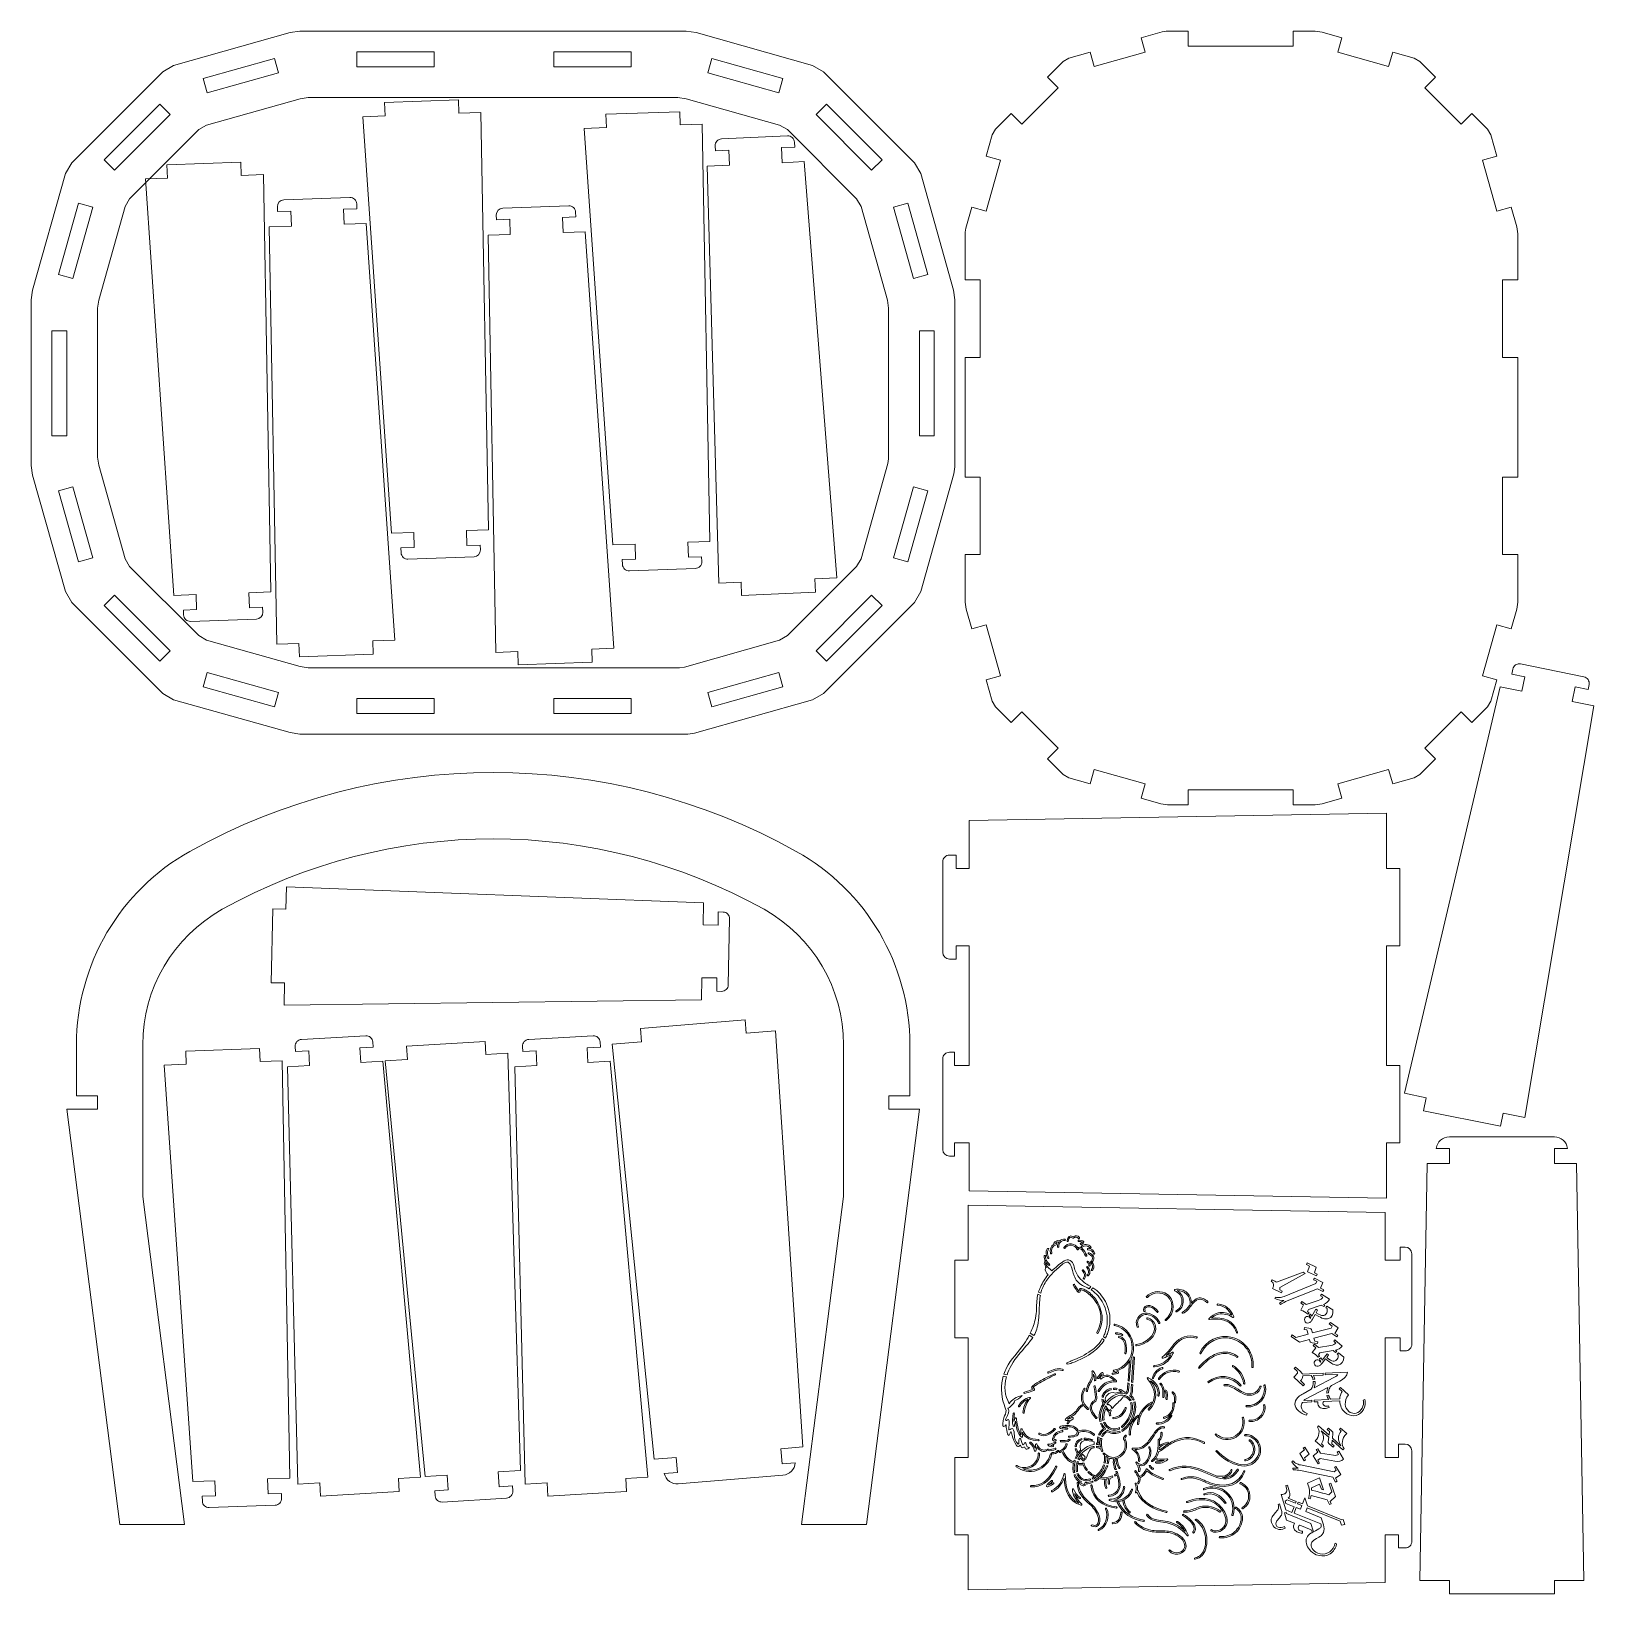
# Model space of a CAD drawing. Header units: centimetres. Extents: x -23.6 to 23.6, y -23.6 to 23.6.
import ezdxf

# ---------------------------------------------------------------- set-up
doc = ezdxf.new("R2010")
doc.units = ezdxf.units.CM
doc.header["$MEASUREMENT"] = 0
doc.layers.add('layer 1', color=7, linetype='Continuous')

msp = doc.modelspace()

# ---------------------------------------------------------------- linework, layer by layer
at = {"layer": 'layer 1', "color": 250, "lineweight": 9}
for points, knots in [([(3.07335, 19.59872), (3.07335, 19.59872), (0.32843, 22.34364), (0.32843, 22.34364), (0.32843, 22.34364), (0.32843, 22.34364), (0.0013, 22.5354), (0.0013, 22.5354), (0.0013, 22.5354), (0.0013, 22.5354), (-3.50941, 23.52591), (-3.50941, 23.52591), (-3.50941, 23.52591), (-3.50941, 23.52591), (-3.8084, 23.56727), (-3.8084, 23.56727), (-3.8084, 23.56727), (-3.8084, 23.56727), (-15.46429, 23.56727), (-15.46429, 23.56727), (-15.46429, 23.56727), (-15.46429, 23.56727), (-15.76328, 23.52591), (-15.76328, 23.52591), (-15.76328, 23.52591), (-15.76328, 23.52591), (-19.27399, 22.5354), (-19.27399, 22.5354), (-19.27399, 22.5354), (-19.27399, 22.5354), (-19.60113, 22.34364), (-19.60113, 22.34364), (-19.60113, 22.34364), (-19.60113, 22.34364), (-22.34605, 19.59872), (-22.34605, 19.59872), (-22.34605, 19.59872), (-22.34605, 19.59872), (-22.53781, 19.27159), (-22.53781, 19.27159), (-22.53781, 19.27159), (-22.53781, 19.27159), (-23.52831, 15.76087), (-23.52831, 15.76087), (-23.52831, 15.76087), (-23.52831, 15.76087), (-23.56968, 15.46189), (-23.56968, 15.46189), (-23.56968, 15.46189), (-23.56968, 15.46189), (-23.56968, 10.47266), (-23.56968, 10.47266), (-23.56968, 10.47266), (-23.56968, 10.47266), (-23.52831, 10.17367), (-23.52831, 10.17367), (-23.52831, 10.17367), (-23.52831, 10.17367), (-22.53781, 6.66296), (-22.53781, 6.66296), (-22.53781, 6.66296), (-22.53781, 6.66296), (-22.34605, 6.33583), (-22.34605, 6.33583), (-22.34605, 6.33583), (-22.34605, 6.33583), (-19.60113, 3.59091), (-19.60113, 3.59091), (-19.60113, 3.59091), (-19.60113, 3.59091), (-19.27399, 3.39915), (-19.27399, 3.39915), (-19.27399, 3.39915), (-19.27399, 3.39915), (-15.76328, 2.40864), (-15.76328, 2.40864), (-15.76328, 2.40864), (-15.76328, 2.40864), (-15.46429, 2.36727), (-15.46429, 2.36727), (-15.46429, 2.36727), (-15.46429, 2.36727), (-3.75976, 2.36727), (-3.75976, 2.36727), (-3.75976, 2.36727), (-3.75976, 2.36727), (-3.55623, 2.39543), (-3.55623, 2.39543), (-3.55623, 2.39543), (-3.55623, 2.39543), (0.0013, 3.39915), (0.0013, 3.39915), (0.0013, 3.39915), (0.0013, 3.39915), (0.32843, 3.59091), (0.32843, 3.59091), (0.32843, 3.59091), (0.32843, 3.59091), (3.07335, 6.33583), (3.07335, 6.33583), (3.07335, 6.33583), (3.07335, 6.33583), (3.26511, 6.66296), (3.26511, 6.66296), (3.26511, 6.66296), (3.26511, 6.66296), (4.26883, 10.22049), (4.26883, 10.22049), (4.26883, 10.22049), (4.26883, 10.22049), (4.29699, 10.42402), (4.29699, 10.42402), (4.29699, 10.42402), (4.29699, 10.42402), (4.29699, 15.46189), (4.29699, 15.46189), (4.29699, 15.46189), (4.29699, 15.46189), (4.25562, 15.76087), (4.25562, 15.76087), (4.25562, 15.76087), (4.25562, 15.76087), (3.26511, 19.27159), (3.26511, 19.27159), (3.26511, 19.27159), (3.26511, 19.27159), (3.07335, 19.59872), (3.07335, 19.59872)], [0, 0, 0, 0, 0.03030303, 0.03030303, 0.03030303, 0.03030303, 0.06060606, 0.06060606, 0.06060606, 0.06060606, 0.09090909, 0.09090909, 0.09090909, 0.09090909, 0.12121212, 0.12121212, 0.12121212, 0.12121212, 0.15151515, 0.15151515, 0.15151515, 0.15151515, 0.18181818, 0.18181818, 0.18181818, 0.18181818, 0.21212121, 0.21212121, 0.21212121, 0.21212121, 0.24242424, 0.24242424, 0.24242424, 0.24242424, 0.27272727, 0.27272727, 0.27272727, 0.27272727, 0.3030303, 0.3030303, 0.3030303, 0.3030303, 0.33333333, 0.33333333, 0.33333333, 0.33333333, 0.36363636, 0.36363636, 0.36363636, 0.36363636, 0.39393939, 0.39393939, 0.39393939, 0.39393939, 0.42424242, 0.42424242, 0.42424242, 0.42424242, 0.45454545, 0.45454545, 0.45454545, 0.45454545, 0.48484848, 0.48484848, 0.48484848, 0.48484848, 0.51515152, 0.51515152, 0.51515152, 0.51515152, 0.54545455, 0.54545455, 0.54545455, 0.54545455, 0.57575758, 0.57575758, 0.57575758, 0.57575758, 0.60606061, 0.60606061, 0.60606061, 0.60606061, 0.63636364, 0.63636364, 0.63636364, 0.63636364, 0.66666667, 0.66666667, 0.66666667, 0.66666667, 0.6969697, 0.6969697, 0.6969697, 0.6969697, 0.72727273, 0.72727273, 0.72727273, 0.72727273, 0.75757576, 0.75757576, 0.75757576, 0.75757576, 0.78787879, 0.78787879, 0.78787879, 0.78787879, 0.81818182, 0.81818182, 0.81818182, 0.81818182, 0.84848485, 0.84848485, 0.84848485, 0.84848485, 0.87878788, 0.87878788, 0.87878788, 0.87878788, 0.90909091, 0.90909091, 0.90909091, 0.90909091, 0.93939394, 0.93939394, 0.93939394, 0.93939394, 1, 1, 1, 1]), ([(21.27475, 6.34061), (21.27475, 6.34061), (21.27475, 7.78612), (21.27475, 7.78612), (21.27475, 7.78612), (21.27475, 7.78612), (20.8215, 7.78612), (20.8215, 7.78612), (20.8215, 7.78612), (20.8215, 7.78612), (20.8215, 10.11946), (20.8215, 10.11946), (20.8215, 10.11946), (20.8215, 10.11946), (21.27475, 10.11946), (21.27475, 10.11946), (21.27475, 10.11946), (21.27475, 10.11946), (21.27475, 13.7304), (21.27475, 13.7304), (21.27475, 13.7304), (21.27475, 13.7304), (20.8215, 13.7304), (20.8215, 13.7304), (20.8215, 13.7304), (20.8215, 13.7304), (20.8215, 16.06374), (20.8215, 16.06374), (20.8215, 16.06374), (20.8215, 16.06374), (21.27475, 16.06374), (21.27475, 16.06374), (21.27475, 16.06374), (21.27475, 16.06374), (21.27475, 17.46061), (21.27475, 17.46061), (21.27475, 17.46061), (21.27475, 17.46061), (21.24578, 17.66994), (21.24578, 17.66994), (21.24578, 17.66994), (21.24578, 17.66994), (21.07797, 18.26474), (21.07797, 18.26474), (21.07797, 18.26474), (21.07797, 18.26474), (20.64175, 18.14167), (20.64175, 18.14167), (20.64175, 18.14167), (20.64175, 18.14167), (20.20918, 19.67486), (20.20918, 19.67486), (20.20918, 19.67486), (20.20918, 19.67486), (20.64539, 19.79794), (20.64539, 19.79794), (20.64539, 19.79794), (20.64539, 19.79794), (20.46437, 20.43956), (20.46437, 20.43956), (20.46437, 20.43956), (20.46437, 20.43956), (20.35998, 20.61764), (20.35998, 20.61764), (20.35998, 20.61764), (20.35998, 20.61764), (19.88858, 21.08904), (19.88858, 21.08904), (19.88858, 21.08904), (19.88858, 21.08904), (19.56809, 20.76855), (19.56809, 20.76855), (19.56809, 20.76855), (19.56809, 20.76855), (18.47602, 21.86062), (18.47602, 21.86062), (18.47602, 21.86062), (18.47602, 21.86062), (18.79651, 22.18111), (18.79651, 22.18111), (18.79651, 22.18111), (18.79651, 22.18111), (18.32511, 22.65251), (18.32511, 22.65251), (18.32511, 22.65251), (18.32511, 22.65251), (18.14703, 22.7569), (18.14703, 22.7569), (18.14703, 22.7569), (18.14703, 22.7569), (17.50541, 22.93792), (17.50541, 22.93792), (17.50541, 22.93792), (17.50541, 22.93792), (17.38233, 22.50171), (17.38233, 22.50171), (17.38233, 22.50171), (17.38233, 22.50171), (15.84914, 22.93428), (15.84914, 22.93428), (15.84914, 22.93428), (15.84914, 22.93428), (15.97221, 23.3705), (15.97221, 23.3705), (15.97221, 23.3705), (15.97221, 23.3705), (15.37741, 23.53831), (15.37741, 23.53831), (15.37741, 23.53831), (15.37741, 23.53831), (15.16808, 23.56728), (15.16808, 23.56728), (15.16808, 23.56728), (15.16808, 23.56728), (14.50141, 23.56728), (14.50141, 23.56728), (14.50141, 23.56728), (14.50141, 23.56728), (14.50141, 23.11403), (14.50141, 23.11403), (14.50141, 23.11403), (14.50141, 23.11403), (11.33277, 23.11403), (11.33277, 23.11403), (11.33277, 23.11403), (11.33277, 23.11403), (11.33277, 23.56728), (11.33277, 23.56728), (11.33277, 23.56728), (11.33277, 23.56728), (10.66611, 23.56728), (10.66611, 23.56728), (10.66611, 23.56728), (10.66611, 23.56728), (10.55223, 23.55152), (10.55223, 23.55152), (10.55223, 23.55152), (10.55223, 23.55152), (9.91061, 23.3705), (9.91061, 23.3705), (9.91061, 23.3705), (9.91061, 23.3705), (10.03369, 22.93428), (10.03369, 22.93428), (10.03369, 22.93428), (10.03369, 22.93428), (8.5005, 22.50171), (8.5005, 22.50171), (8.5005, 22.50171), (8.5005, 22.50171), (8.37742, 22.93792), (8.37742, 22.93792), (8.37742, 22.93792), (8.37742, 22.93792), (7.7358, 22.7569), (7.7358, 22.7569), (7.7358, 22.7569), (7.7358, 22.7569), (7.55772, 22.65251), (7.55772, 22.65251), (7.55772, 22.65251), (7.55772, 22.65251), (7.08632, 22.18111), (7.08632, 22.18111), (7.08632, 22.18111), (7.08632, 22.18111), (7.40681, 21.86062), (7.40681, 21.86062), (7.40681, 21.86062), (7.40681, 21.86062), (6.31474, 20.76855), (6.31474, 20.76855), (6.31474, 20.76855), (6.31474, 20.76855), (5.99425, 21.08904), (5.99425, 21.08904), (5.99425, 21.08904), (5.99425, 21.08904), (5.52285, 20.61764), (5.52285, 20.61764), (5.52285, 20.61764), (5.52285, 20.61764), (5.41846, 20.43956), (5.41846, 20.43956), (5.41846, 20.43956), (5.41846, 20.43956), (5.23744, 19.79794), (5.23744, 19.79794), (5.23744, 19.79794), (5.23744, 19.79794), (5.67365, 19.67486), (5.67365, 19.67486), (5.67365, 19.67486), (5.67365, 19.67486), (5.24108, 18.14167), (5.24108, 18.14167), (5.24108, 18.14167), (5.24108, 18.14167), (4.80486, 18.26474), (4.80486, 18.26474), (4.80486, 18.26474), (4.80486, 18.26474), (4.62384, 17.62312), (4.62384, 17.62312), (4.62384, 17.62312), (4.62384, 17.62312), (4.60808, 17.50925), (4.60808, 17.50925), (4.60808, 17.50925), (4.60808, 17.50925), (4.60808, 16.06374), (4.60808, 16.06374), (4.60808, 16.06374), (4.60808, 16.06374), (5.06133, 16.06374), (5.06133, 16.06374), (5.06133, 16.06374), (5.06133, 16.06374), (5.06133, 13.7304), (5.06133, 13.7304), (5.06133, 13.7304), (5.06133, 13.7304), (4.60808, 13.7304), (4.60808, 13.7304), (4.60808, 13.7304), (4.60808, 13.7304), (4.60808, 10.11946), (4.60808, 10.11946), (4.60808, 10.11946), (4.60808, 10.11946), (5.06133, 10.11946), (5.06133, 10.11946), (5.06133, 10.11946), (5.06133, 10.11946), (5.06133, 7.78612), (5.06133, 7.78612), (5.06133, 7.78612), (5.06133, 7.78612), (4.60808, 7.78612), (4.60808, 7.78612), (4.60808, 7.78612), (4.60808, 7.78612), (4.60808, 6.34061), (4.60808, 6.34061), (4.60808, 6.34061), (4.60808, 6.34061), (4.63705, 6.13128), (4.63705, 6.13128), (4.63705, 6.13128), (4.63705, 6.13128), (4.80486, 5.53648), (4.80486, 5.53648), (4.80486, 5.53648), (4.80486, 5.53648), (5.24108, 5.65955), (5.24108, 5.65955), (5.24108, 5.65955), (5.24108, 5.65955), (5.67365, 4.12636), (5.67365, 4.12636), (5.67365, 4.12636), (5.67365, 4.12636), (5.23744, 4.00328), (5.23744, 4.00328), (5.23744, 4.00328), (5.23744, 4.00328), (5.41846, 3.36166), (5.41846, 3.36166), (5.41846, 3.36166), (5.41846, 3.36166), (5.52285, 3.18358), (5.52285, 3.18358), (5.52285, 3.18358), (5.52285, 3.18358), (5.99425, 2.71218), (5.99425, 2.71218), (5.99425, 2.71218), (5.99425, 2.71218), (6.31474, 3.03267), (6.31474, 3.03267), (6.31474, 3.03267), (6.31474, 3.03267), (7.40681, 1.9406), (7.40681, 1.9406), (7.40681, 1.9406), (7.40681, 1.9406), (7.08632, 1.62011), (7.08632, 1.62011), (7.08632, 1.62011), (7.08632, 1.62011), (7.55772, 1.14871), (7.55772, 1.14871), (7.55772, 1.14871), (7.55772, 1.14871), (7.7358, 1.04432), (7.7358, 1.04432), (7.7358, 1.04432), (7.7358, 1.04432), (8.37742, 0.8633), (8.37742, 0.8633), (8.37742, 0.8633), (8.37742, 0.8633), (8.5005, 1.29951), (8.5005, 1.29951), (8.5005, 1.29951), (8.5005, 1.29951), (10.03369, 0.86694), (10.03369, 0.86694), (10.03369, 0.86694), (10.03369, 0.86694), (9.91061, 0.43072), (9.91061, 0.43072), (9.91061, 0.43072), (9.91061, 0.43072), (10.50542, 0.26291), (10.50542, 0.26291), (10.50542, 0.26291), (10.50542, 0.26291), (10.71475, 0.23394), (10.71475, 0.23394), (10.71475, 0.23394), (10.71475, 0.23394), (11.33277, 0.23394), (11.33277, 0.23394), (11.33277, 0.23394), (11.33277, 0.23394), (11.33277, 0.68719), (11.33277, 0.68719), (11.33277, 0.68719), (11.33277, 0.68719), (14.50141, 0.68719), (14.50141, 0.68719), (14.50141, 0.68719), (14.50141, 0.68719), (14.50141, 0.23394), (14.50141, 0.23394), (14.50141, 0.23394), (14.50141, 0.23394), (15.16808, 0.23394), (15.16808, 0.23394), (15.16808, 0.23394), (15.16808, 0.23394), (15.37741, 0.26291), (15.37741, 0.26291), (15.37741, 0.26291), (15.37741, 0.26291), (15.97221, 0.43072), (15.97221, 0.43072), (15.97221, 0.43072), (15.97221, 0.43072), (15.84914, 0.86694), (15.84914, 0.86694), (15.84914, 0.86694), (15.84914, 0.86694), (17.38233, 1.29951), (17.38233, 1.29951), (17.38233, 1.29951), (17.38233, 1.29951), (17.50541, 0.8633), (17.50541, 0.8633), (17.50541, 0.8633), (17.50541, 0.8633), (18.14703, 1.04432), (18.14703, 1.04432), (18.14703, 1.04432), (18.14703, 1.04432), (18.32511, 1.14871), (18.32511, 1.14871), (18.32511, 1.14871), (18.32511, 1.14871), (18.79651, 1.62011), (18.79651, 1.62011), (18.79651, 1.62011), (18.79651, 1.62011), (18.47602, 1.9406), (18.47602, 1.9406), (18.47602, 1.9406), (18.47602, 1.9406), (19.56809, 3.03267), (19.56809, 3.03267), (19.56809, 3.03267), (19.56809, 3.03267), (19.88858, 2.71218), (19.88858, 2.71218), (19.88858, 2.71218), (19.88858, 2.71218), (20.35998, 3.18358), (20.35998, 3.18358), (20.35998, 3.18358), (20.35998, 3.18358), (20.46437, 3.36166), (20.46437, 3.36166), (20.46437, 3.36166), (20.46437, 3.36166), (20.64539, 4.00328), (20.64539, 4.00328), (20.64539, 4.00328), (20.64539, 4.00328), (20.20918, 4.12636), (20.20918, 4.12636), (20.20918, 4.12636), (20.20918, 4.12636), (20.64175, 5.65955), (20.64175, 5.65955), (20.64175, 5.65955), (20.64175, 5.65955), (21.07797, 5.53648), (21.07797, 5.53648), (21.07797, 5.53648), (21.07797, 5.53648), (21.24578, 6.13128), (21.24578, 6.13128), (21.24578, 6.13128), (21.24578, 6.13128), (21.27475, 6.34061), (21.27475, 6.34061)], [0, 0, 0, 0, 0.00952381, 0.00952381, 0.00952381, 0.00952381, 0.01904762, 0.01904762, 0.01904762, 0.01904762, 0.02857143, 0.02857143, 0.02857143, 0.02857143, 0.03809524, 0.03809524, 0.03809524, 0.03809524, 0.04761905, 0.04761905, 0.04761905, 0.04761905, 0.05714286, 0.05714286, 0.05714286, 0.05714286, 0.06666667, 0.06666667, 0.06666667, 0.06666667, 0.07619048, 0.07619048, 0.07619048, 0.07619048, 0.08571429, 0.08571429, 0.08571429, 0.08571429, 0.0952381, 0.0952381, 0.0952381, 0.0952381, 0.1047619, 0.1047619, 0.1047619, 0.1047619, 0.11428571, 0.11428571, 0.11428571, 0.11428571, 0.12380952, 0.12380952, 0.12380952, 0.12380952, 0.13333333, 0.13333333, 0.13333333, 0.13333333, 0.14285714, 0.14285714, 0.14285714, 0.14285714, 0.15238095, 0.15238095, 0.15238095, 0.15238095, 0.16190476, 0.16190476, 0.16190476, 0.16190476, 0.17142857, 0.17142857, 0.17142857, 0.17142857, 0.18095238, 0.18095238, 0.18095238, 0.18095238, 0.19047619, 0.19047619, 0.19047619, 0.19047619, 0.2, 0.2, 0.2, 0.2, 0.20952381, 0.20952381, 0.20952381, 0.20952381, 0.21904762, 0.21904762, 0.21904762, 0.21904762, 0.22857143, 0.22857143, 0.22857143, 0.22857143, 0.23809524, 0.23809524, 0.23809524, 0.23809524, 0.24761905, 0.24761905, 0.24761905, 0.24761905, 0.25714286, 0.25714286, 0.25714286, 0.25714286, 0.26666667, 0.26666667, 0.26666667, 0.26666667, 0.27619048, 0.27619048, 0.27619048, 0.27619048, 0.28571429, 0.28571429, 0.28571429, 0.28571429, 0.2952381, 0.2952381, 0.2952381, 0.2952381, 0.3047619, 0.3047619, 0.3047619, 0.3047619, 0.31428571, 0.31428571, 0.31428571, 0.31428571, 0.32380952, 0.32380952, 0.32380952, 0.32380952, 0.33333333, 0.33333333, 0.33333333, 0.33333333, 0.34285714, 0.34285714, 0.34285714, 0.34285714, 0.35238095, 0.35238095, 0.35238095, 0.35238095, 0.36190476, 0.36190476, 0.36190476, 0.36190476, 0.37142857, 0.37142857, 0.37142857, 0.37142857, 0.38095238, 0.38095238, 0.38095238, 0.38095238, 0.39047619, 0.39047619, 0.39047619, 0.39047619, 0.4, 0.4, 0.4, 0.4, 0.40952381, 0.40952381, 0.40952381, 0.40952381, 0.41904762, 0.41904762, 0.41904762, 0.41904762, 0.42857143, 0.42857143, 0.42857143, 0.42857143, 0.43809524, 0.43809524, 0.43809524, 0.43809524, 0.44761905, 0.44761905, 0.44761905, 0.44761905, 0.45714286, 0.45714286, 0.45714286, 0.45714286, 0.46666667, 0.46666667, 0.46666667, 0.46666667, 0.47619048, 0.47619048, 0.47619048, 0.47619048, 0.48571429, 0.48571429, 0.48571429, 0.48571429, 0.4952381, 0.4952381, 0.4952381, 0.4952381, 0.5047619, 0.5047619, 0.5047619, 0.5047619, 0.51428571, 0.51428571, 0.51428571, 0.51428571, 0.52380952, 0.52380952, 0.52380952, 0.52380952, 0.53333333, 0.53333333, 0.53333333, 0.53333333, 0.54285714, 0.54285714, 0.54285714, 0.54285714, 0.55238095, 0.55238095, 0.55238095, 0.55238095, 0.56190476, 0.56190476, 0.56190476, 0.56190476, 0.57142857, 0.57142857, 0.57142857, 0.57142857, 0.58095238, 0.58095238, 0.58095238, 0.58095238, 0.59047619, 0.59047619, 0.59047619, 0.59047619, 0.6, 0.6, 0.6, 0.6, 0.60952381, 0.60952381, 0.60952381, 0.60952381, 0.61904762, 0.61904762, 0.61904762, 0.61904762, 0.62857143, 0.62857143, 0.62857143, 0.62857143, 0.63809524, 0.63809524, 0.63809524, 0.63809524, 0.64761905, 0.64761905, 0.64761905, 0.64761905, 0.65714286, 0.65714286, 0.65714286, 0.65714286, 0.66666667, 0.66666667, 0.66666667, 0.66666667, 0.67619048, 0.67619048, 0.67619048, 0.67619048, 0.68571429, 0.68571429, 0.68571429, 0.68571429, 0.6952381, 0.6952381, 0.6952381, 0.6952381, 0.7047619, 0.7047619, 0.7047619, 0.7047619, 0.71428571, 0.71428571, 0.71428571, 0.71428571, 0.72380952, 0.72380952, 0.72380952, 0.72380952, 0.73333333, 0.73333333, 0.73333333, 0.73333333, 0.74285714, 0.74285714, 0.74285714, 0.74285714, 0.75238095, 0.75238095, 0.75238095, 0.75238095, 0.76190476, 0.76190476, 0.76190476, 0.76190476, 0.77142857, 0.77142857, 0.77142857, 0.77142857, 0.78095238, 0.78095238, 0.78095238, 0.78095238, 0.79047619, 0.79047619, 0.79047619, 0.79047619, 0.8, 0.8, 0.8, 0.8, 0.80952381, 0.80952381, 0.80952381, 0.80952381, 0.81904762, 0.81904762, 0.81904762, 0.81904762, 0.82857143, 0.82857143, 0.82857143, 0.82857143, 0.83809524, 0.83809524, 0.83809524, 0.83809524, 0.84761905, 0.84761905, 0.84761905, 0.84761905, 0.85714286, 0.85714286, 0.85714286, 0.85714286, 0.86666667, 0.86666667, 0.86666667, 0.86666667, 0.87619048, 0.87619048, 0.87619048, 0.87619048, 0.88571429, 0.88571429, 0.88571429, 0.88571429, 0.8952381, 0.8952381, 0.8952381, 0.8952381, 0.9047619, 0.9047619, 0.9047619, 0.9047619, 0.91428571, 0.91428571, 0.91428571, 0.91428571, 0.92380952, 0.92380952, 0.92380952, 0.92380952, 0.93333333, 0.93333333, 0.93333333, 0.93333333, 0.94285714, 0.94285714, 0.94285714, 0.94285714, 0.95238095, 0.95238095, 0.95238095, 0.95238095, 0.96190476, 0.96190476, 0.96190476, 0.96190476, 0.97142857, 0.97142857, 0.97142857, 0.97142857, 0.98095238, 0.98095238, 0.98095238, 0.98095238, 1, 1, 1, 1]), ([(-16.11286, 22.31685), (-16.11286, 22.31685), (-18.25838, 21.71152), (-18.25838, 21.71152), (-18.25838, 21.71152), (-18.25838, 21.71152), (-18.3797, 22.14151), (-18.3797, 22.14151), (-18.3797, 22.14151), (-18.3797, 22.14151), (-16.23418, 22.74684), (-16.23418, 22.74684), (-16.23418, 22.74684), (-16.23418, 22.74684), (-16.11286, 22.31685), (-16.11286, 22.31685)], [0, 0, 0, 0, 0.2, 0.2, 0.2, 0.2, 0.4, 0.4, 0.4, 0.4, 0.6, 0.6, 0.6, 0.6, 1, 1, 1, 1]), ([(-11.4175, 22.49807), (-11.4175, 22.49807), (-13.75083, 22.49807), (-13.75083, 22.49807), (-13.75083, 22.49807), (-13.75083, 22.49807), (-13.75083, 22.94485), (-13.75083, 22.94485), (-13.75083, 22.94485), (-13.75083, 22.94485), (-11.4175, 22.94485), (-11.4175, 22.94485), (-11.4175, 22.94485), (-11.4175, 22.94485), (-11.4175, 22.49807), (-11.4175, 22.49807)], [0, 0, 0, 0, 0.2, 0.2, 0.2, 0.2, 0.4, 0.4, 0.4, 0.4, 0.6, 0.6, 0.6, 0.6, 1, 1, 1, 1]), ([(-5.47322, 22.49807), (-5.47322, 22.49807), (-7.80655, 22.49807), (-7.80655, 22.49807), (-7.80655, 22.49807), (-7.80655, 22.49807), (-7.80655, 22.94485), (-7.80655, 22.94485), (-7.80655, 22.94485), (-7.80655, 22.94485), (-5.47322, 22.94485), (-5.47322, 22.94485), (-5.47322, 22.94485), (-5.47322, 22.94485), (-5.47322, 22.49807), (-5.47322, 22.49807)], [0, 0, 0, 0, 0.2, 0.2, 0.2, 0.2, 0.4, 0.4, 0.4, 0.4, 0.6, 0.6, 0.6, 0.6, 1, 1, 1, 1]), ([(-1.01431, 21.71152), (-1.01431, 21.71152), (-3.15983, 22.31685), (-3.15983, 22.31685), (-3.15983, 22.31685), (-3.15983, 22.31685), (-3.03851, 22.74684), (-3.03851, 22.74684), (-3.03851, 22.74684), (-3.03851, 22.74684), (-0.89299, 22.14151), (-0.89299, 22.14151), (-0.89299, 22.14151), (-0.89299, 22.14151), (-1.01431, 21.71152), (-1.01431, 21.71152)], [0, 0, 0, 0, 0.2, 0.2, 0.2, 0.2, 0.4, 0.4, 0.4, 0.4, 0.6, 0.6, 0.6, 0.6, 1, 1, 1, 1]), ([(-3.81228, 21.53327), (-3.81228, 21.53327), (-0.99206, 20.73759), (-0.99206, 20.73759), (-0.99206, 20.73759), (-0.99206, 20.73759), (-0.75495, 20.59859), (-0.75495, 20.59859), (-0.75495, 20.59859), (-0.75495, 20.59859), (1.32831, 18.51534), (1.32831, 18.51534), (1.32831, 18.51534), (1.32831, 18.51534), (1.4673, 18.27823), (1.4673, 18.27823), (1.4673, 18.27823), (1.4673, 18.27823), (2.26299, 15.45801), (2.26299, 15.45801), (2.26299, 15.45801), (2.26299, 15.45801), (2.29699, 15.2123), (2.29699, 15.2123), (2.29699, 15.2123), (2.29699, 15.2123), (2.29699, 10.67361), (2.29699, 10.67361), (2.29699, 10.67361), (2.29699, 10.67361), (2.2762, 10.52335), (2.2762, 10.52335), (2.2762, 10.52335), (2.2762, 10.52335), (1.4673, 7.65632), (1.4673, 7.65632), (1.4673, 7.65632), (1.4673, 7.65632), (1.32831, 7.41921), (1.32831, 7.41921), (1.32831, 7.41921), (1.32831, 7.41921), (-0.75495, 5.33595), (-0.75495, 5.33595), (-0.75495, 5.33595), (-0.75495, 5.33595), (-0.99206, 5.19696), (-0.99206, 5.19696), (-0.99206, 5.19696), (-0.99206, 5.19696), (-3.85909, 4.38806), (-3.85909, 4.38806), (-3.85909, 4.38806), (-3.85909, 4.38806), (-4.00935, 4.36727), (-4.00935, 4.36727), (-4.00935, 4.36727), (-4.00935, 4.36727), (-15.21471, 4.36727), (-15.21471, 4.36727), (-15.21471, 4.36727), (-15.21471, 4.36727), (-15.46041, 4.40127), (-15.46041, 4.40127), (-15.46041, 4.40127), (-15.46041, 4.40127), (-18.28063, 5.19696), (-18.28063, 5.19696), (-18.28063, 5.19696), (-18.28063, 5.19696), (-18.51775, 5.33595), (-18.51775, 5.33595), (-18.51775, 5.33595), (-18.51775, 5.33595), (-20.601, 7.41921), (-20.601, 7.41921), (-20.601, 7.41921), (-20.601, 7.41921), (-20.73999, 7.65632), (-20.73999, 7.65632), (-20.73999, 7.65632), (-20.73999, 7.65632), (-21.53568, 10.47654), (-21.53568, 10.47654), (-21.53568, 10.47654), (-21.53568, 10.47654), (-21.56968, 10.72225), (-21.56968, 10.72225), (-21.56968, 10.72225), (-21.56968, 10.72225), (-21.56968, 15.2123), (-21.56968, 15.2123), (-21.56968, 15.2123), (-21.56968, 15.2123), (-21.53568, 15.45801), (-21.53568, 15.45801), (-21.53568, 15.45801), (-21.53568, 15.45801), (-20.73999, 18.27823), (-20.73999, 18.27823), (-20.73999, 18.27823), (-20.73999, 18.27823), (-20.601, 18.51534), (-20.601, 18.51534), (-20.601, 18.51534), (-20.601, 18.51534), (-18.51775, 20.59859), (-18.51775, 20.59859), (-18.51775, 20.59859), (-18.51775, 20.59859), (-18.28063, 20.73759), (-18.28063, 20.73759), (-18.28063, 20.73759), (-18.28063, 20.73759), (-15.46041, 21.53327), (-15.46041, 21.53327), (-15.46041, 21.53327), (-15.46041, 21.53327), (-15.21471, 21.56727), (-15.21471, 21.56727), (-15.21471, 21.56727), (-15.21471, 21.56727), (-4.05799, 21.56727), (-4.05799, 21.56727), (-4.05799, 21.56727), (-4.05799, 21.56727), (-3.81228, 21.53327), (-3.81228, 21.53327)], [0, 0, 0, 0, 0.03030303, 0.03030303, 0.03030303, 0.03030303, 0.06060606, 0.06060606, 0.06060606, 0.06060606, 0.09090909, 0.09090909, 0.09090909, 0.09090909, 0.12121212, 0.12121212, 0.12121212, 0.12121212, 0.15151515, 0.15151515, 0.15151515, 0.15151515, 0.18181818, 0.18181818, 0.18181818, 0.18181818, 0.21212121, 0.21212121, 0.21212121, 0.21212121, 0.24242424, 0.24242424, 0.24242424, 0.24242424, 0.27272727, 0.27272727, 0.27272727, 0.27272727, 0.3030303, 0.3030303, 0.3030303, 0.3030303, 0.33333333, 0.33333333, 0.33333333, 0.33333333, 0.36363636, 0.36363636, 0.36363636, 0.36363636, 0.39393939, 0.39393939, 0.39393939, 0.39393939, 0.42424242, 0.42424242, 0.42424242, 0.42424242, 0.45454545, 0.45454545, 0.45454545, 0.45454545, 0.48484848, 0.48484848, 0.48484848, 0.48484848, 0.51515152, 0.51515152, 0.51515152, 0.51515152, 0.54545455, 0.54545455, 0.54545455, 0.54545455, 0.57575758, 0.57575758, 0.57575758, 0.57575758, 0.60606061, 0.60606061, 0.60606061, 0.60606061, 0.63636364, 0.63636364, 0.63636364, 0.63636364, 0.66666667, 0.66666667, 0.66666667, 0.66666667, 0.6969697, 0.6969697, 0.6969697, 0.6969697, 0.72727273, 0.72727273, 0.72727273, 0.72727273, 0.75757576, 0.75757576, 0.75757576, 0.75757576, 0.78787879, 0.78787879, 0.78787879, 0.78787879, 0.81818182, 0.81818182, 0.81818182, 0.81818182, 0.84848485, 0.84848485, 0.84848485, 0.84848485, 0.87878788, 0.87878788, 0.87878788, 0.87878788, 0.90909091, 0.90909091, 0.90909091, 0.90909091, 0.93939394, 0.93939394, 0.93939394, 0.93939394, 1, 1, 1, 1]), ([(-19.37841, 21.05498), (-19.37841, 21.05498), (-21.05739, 19.37601), (-21.05739, 19.37601), (-21.05739, 19.37601), (-21.05739, 19.37601), (-21.37331, 19.69193), (-21.37331, 19.69193), (-21.37331, 19.69193), (-21.37331, 19.69193), (-19.69433, 21.3709), (-19.69433, 21.3709), (-19.69433, 21.3709), (-19.69433, 21.3709), (-19.37841, 21.05498), (-19.37841, 21.05498)], [0, 0, 0, 0, 0.2, 0.2, 0.2, 0.2, 0.4, 0.4, 0.4, 0.4, 0.6, 0.6, 0.6, 0.6, 1, 1, 1, 1]), ([(-13.56263, 20.99066), (-13.56263, 20.99066), (-12.69842, 8.42517), (-12.69842, 8.42517), (-12.69842, 8.42517), (-12.69842, 8.42517), (-12.03219, 8.44897), (-12.03219, 8.44897), (-12.03219, 8.44897), (-12.03219, 8.44897), (-12.016, 7.99593), (-12.016, 7.99593), (-12.016, 7.99593), (-12.016, 7.99593), (-12.41575, 7.98165), (-12.41575, 7.98165), (-12.41575, 7.98165), (-12.41575, 7.98165), (-12.41051, 7.83507), (-12.41051, 7.83507), (-12.41051, 7.83507), (-12.40861, 7.78207), (-12.38574, 7.73199), (-12.34692, 7.69584), (-12.34692, 7.69584), (-12.30809, 7.6597), (-12.25651, 7.64045), (-12.20349, 7.64235), (-12.20349, 7.64235), (-12.20349, 7.64235), (-10.21172, 7.71351), (-10.21172, 7.71351), (-10.21172, 7.71351), (-10.10133, 7.71745), (-10.01505, 7.81013), (-10.01899, 7.92052), (-10.01899, 7.92052), (-10.01899, 7.92052), (-10.02423, 8.06709), (-10.02423, 8.06709), (-10.02423, 8.06709), (-10.02423, 8.06709), (-10.42397, 8.05281), (-10.42397, 8.05281), (-10.42397, 8.05281), (-10.42397, 8.05281), (-10.44016, 8.50585), (-10.44016, 8.50585), (-10.44016, 8.50585), (-10.44016, 8.50585), (-9.77392, 8.52965), (-9.77392, 8.52965), (-9.77392, 8.52965), (-9.77392, 8.52965), (-10.0023, 21.11786), (-10.0023, 21.11786), (-10.0023, 21.11786), (-10.0023, 21.11786), (-10.66855, 21.09406), (-10.66855, 21.09406), (-10.66855, 21.09406), (-10.66855, 21.09406), (-10.68283, 21.49381), (-10.68283, 21.49381), (-10.68283, 21.49381), (-10.68283, 21.49381), (-12.91067, 21.41421), (-12.91067, 21.41421), (-12.91067, 21.41421), (-12.91067, 21.41421), (-12.89639, 21.01447), (-12.89639, 21.01447), (-12.89639, 21.01447), (-12.89639, 21.01447), (-13.56263, 20.99066), (-13.56263, 20.99066)], [0, 0, 0, 0, 0.05, 0.05, 0.05, 0.05, 0.1, 0.1, 0.1, 0.1, 0.15, 0.15, 0.15, 0.15, 0.2, 0.2, 0.2, 0.2, 0.25, 0.25, 0.25, 0.25, 0.3, 0.3, 0.3, 0.3, 0.35, 0.35, 0.35, 0.35, 0.4, 0.4, 0.4, 0.4, 0.45, 0.45, 0.45, 0.45, 0.5, 0.5, 0.5, 0.5, 0.55, 0.55, 0.55, 0.55, 0.6, 0.6, 0.6, 0.6, 0.65, 0.65, 0.65, 0.65, 0.7, 0.7, 0.7, 0.7, 0.75, 0.75, 0.75, 0.75, 0.8, 0.8, 0.8, 0.8, 0.85, 0.85, 0.85, 0.85, 0.9, 0.9, 0.9, 0.9, 1, 1, 1, 1]), ([(1.78469, 19.37601), (1.78469, 19.37601), (0.10572, 21.05498), (0.10572, 21.05498), (0.10572, 21.05498), (0.10572, 21.05498), (0.42164, 21.3709), (0.42164, 21.3709), (0.42164, 21.3709), (0.42164, 21.3709), (2.10061, 19.69193), (2.10061, 19.69193), (2.10061, 19.69193), (2.10061, 19.69193), (1.78469, 19.37601), (1.78469, 19.37601)], [0, 0, 0, 0, 0.2, 0.2, 0.2, 0.2, 0.4, 0.4, 0.4, 0.4, 0.6, 0.6, 0.6, 0.6, 1, 1, 1, 1]), ([(-3.32429, 20.76516), (-3.32429, 20.76516), (-3.09591, 8.17695), (-3.09591, 8.17695), (-3.09591, 8.17695), (-3.09591, 8.17695), (-3.76215, 8.15315), (-3.76215, 8.15315), (-3.76215, 8.15315), (-3.76215, 8.15315), (-3.74596, 7.70011), (-3.74596, 7.70011), (-3.74596, 7.70011), (-3.74596, 7.70011), (-3.34621, 7.71439), (-3.34621, 7.71439), (-3.34621, 7.71439), (-3.34621, 7.71439), (-3.34098, 7.56782), (-3.34098, 7.56782), (-3.34098, 7.56782), (-3.33909, 7.51481), (-3.35833, 7.46322), (-3.39447, 7.42439), (-3.39447, 7.42439), (-3.43061, 7.38558), (-3.4807, 7.36271), (-3.53371, 7.36081), (-3.53371, 7.36081), (-3.53371, 7.36081), (-5.52548, 7.28965), (-5.52548, 7.28965), (-5.52548, 7.28965), (-5.57849, 7.28775), (-5.63008, 7.307), (-5.66891, 7.34314), (-5.66891, 7.34314), (-5.70773, 7.37929), (-5.7306, 7.42937), (-5.73249, 7.48237), (-5.73249, 7.48237), (-5.73249, 7.48237), (-5.73773, 7.62895), (-5.73773, 7.62895), (-5.73773, 7.62895), (-5.73773, 7.62895), (-5.33799, 7.64323), (-5.33799, 7.64323), (-5.33799, 7.64323), (-5.33799, 7.64323), (-5.35417, 8.09627), (-5.35417, 8.09627), (-5.35417, 8.09627), (-5.35417, 8.09627), (-6.02041, 8.07247), (-6.02041, 8.07247), (-6.02041, 8.07247), (-6.02041, 8.07247), (-6.88461, 20.63796), (-6.88461, 20.63796), (-6.88461, 20.63796), (-6.88461, 20.63796), (-6.21837, 20.66177), (-6.21837, 20.66177), (-6.21837, 20.66177), (-6.21837, 20.66177), (-6.23266, 21.06151), (-6.23266, 21.06151), (-6.23266, 21.06151), (-6.23266, 21.06151), (-4.00481, 21.14111), (-4.00481, 21.14111), (-4.00481, 21.14111), (-4.00481, 21.14111), (-3.99053, 20.74136), (-3.99053, 20.74136), (-3.99053, 20.74136), (-3.99053, 20.74136), (-3.32429, 20.76516), (-3.32429, 20.76516)], [0, 0, 0, 0, 0.04761905, 0.04761905, 0.04761905, 0.04761905, 0.0952381, 0.0952381, 0.0952381, 0.0952381, 0.14285714, 0.14285714, 0.14285714, 0.14285714, 0.19047619, 0.19047619, 0.19047619, 0.19047619, 0.23809524, 0.23809524, 0.23809524, 0.23809524, 0.28571429, 0.28571429, 0.28571429, 0.28571429, 0.33333333, 0.33333333, 0.33333333, 0.33333333, 0.38095238, 0.38095238, 0.38095238, 0.38095238, 0.42857143, 0.42857143, 0.42857143, 0.42857143, 0.47619048, 0.47619048, 0.47619048, 0.47619048, 0.52380952, 0.52380952, 0.52380952, 0.52380952, 0.57142857, 0.57142857, 0.57142857, 0.57142857, 0.61904762, 0.61904762, 0.61904762, 0.61904762, 0.66666667, 0.66666667, 0.66666667, 0.66666667, 0.71428571, 0.71428571, 0.71428571, 0.71428571, 0.76190476, 0.76190476, 0.76190476, 0.76190476, 0.80952381, 0.80952381, 0.80952381, 0.80952381, 0.85714286, 0.85714286, 0.85714286, 0.85714286, 0.9047619, 0.9047619, 0.9047619, 0.9047619, 1, 1, 1, 1]), ([(-2.82178, 6.91463), (-2.82178, 6.91463), (-3.17429, 19.49997), (-3.17429, 19.49997), (-3.17429, 19.49997), (-3.17429, 19.49997), (-2.50832, 19.53034), (-2.50832, 19.53034), (-2.50832, 19.53034), (-2.50832, 19.53034), (-2.52897, 19.98321), (-2.52897, 19.98321), (-2.52897, 19.98321), (-2.52897, 19.98321), (-2.92856, 19.96498), (-2.92856, 19.96498), (-2.92856, 19.96498), (-2.92856, 19.96498), (-2.93524, 20.11149), (-2.93524, 20.11149), (-2.93524, 20.11149), (-2.93765, 20.16448), (-2.91892, 20.21626), (-2.88317, 20.25544), (-2.88317, 20.25544), (-2.84741, 20.29461), (-2.79755, 20.31797), (-2.74456, 20.32039), (-2.74456, 20.32039), (-2.74456, 20.32039), (-0.75359, 20.4112), (-0.75359, 20.4112), (-0.75359, 20.4112), (-0.7006, 20.41361), (-0.64882, 20.39487), (-0.60964, 20.35912), (-0.60964, 20.35912), (-0.57047, 20.32336), (-0.5471, 20.2735), (-0.54468, 20.22052), (-0.54468, 20.22052), (-0.54468, 20.22052), (-0.538, 20.074), (-0.538, 20.074), (-0.538, 20.074), (-0.538, 20.074), (-0.93759, 20.05578), (-0.93759, 20.05578), (-0.93759, 20.05578), (-0.93759, 20.05578), (-0.91693, 19.60292), (-0.91693, 19.60292), (-0.91693, 19.60292), (-0.91693, 19.60292), (-0.25097, 19.63329), (-0.25097, 19.63329), (-0.25097, 19.63329), (-0.25097, 19.63329), (0.73712, 7.07693), (0.73712, 7.07693), (0.73712, 7.07693), (0.73712, 7.07693), (0.07114, 7.04656), (0.07114, 7.04656), (0.07114, 7.04656), (0.07114, 7.04656), (0.08937, 6.64698), (0.08937, 6.64698), (0.08937, 6.64698), (0.08937, 6.64698), (-2.13758, 6.54541), (-2.13758, 6.54541), (-2.13758, 6.54541), (-2.13758, 6.54541), (-2.1558, 6.945), (-2.1558, 6.945), (-2.1558, 6.945), (-2.1558, 6.945), (-2.82178, 6.91463), (-2.82178, 6.91463)], [0, 0, 0, 0, 0.04761905, 0.04761905, 0.04761905, 0.04761905, 0.0952381, 0.0952381, 0.0952381, 0.0952381, 0.14285714, 0.14285714, 0.14285714, 0.14285714, 0.19047619, 0.19047619, 0.19047619, 0.19047619, 0.23809524, 0.23809524, 0.23809524, 0.23809524, 0.28571429, 0.28571429, 0.28571429, 0.28571429, 0.33333333, 0.33333333, 0.33333333, 0.33333333, 0.38095238, 0.38095238, 0.38095238, 0.38095238, 0.42857143, 0.42857143, 0.42857143, 0.42857143, 0.47619048, 0.47619048, 0.47619048, 0.47619048, 0.52380952, 0.52380952, 0.52380952, 0.52380952, 0.57142857, 0.57142857, 0.57142857, 0.57142857, 0.61904762, 0.61904762, 0.61904762, 0.61904762, 0.66666667, 0.66666667, 0.66666667, 0.66666667, 0.71428571, 0.71428571, 0.71428571, 0.71428571, 0.76190476, 0.76190476, 0.76190476, 0.76190476, 0.80952381, 0.80952381, 0.80952381, 0.80952381, 0.85714286, 0.85714286, 0.85714286, 0.85714286, 0.9047619, 0.9047619, 0.9047619, 0.9047619, 1, 1, 1, 1]), ([(-20.12775, 19.11396), (-20.12775, 19.11396), (-19.26355, 6.54847), (-19.26355, 6.54847), (-19.26355, 6.54847), (-19.26355, 6.54847), (-18.59731, 6.57227), (-18.59731, 6.57227), (-18.59731, 6.57227), (-18.59731, 6.57227), (-18.58113, 6.11923), (-18.58113, 6.11923), (-18.58113, 6.11923), (-18.58113, 6.11923), (-18.98087, 6.10495), (-18.98087, 6.10495), (-18.98087, 6.10495), (-18.98087, 6.10495), (-18.97563, 5.95837), (-18.97563, 5.95837), (-18.97563, 5.95837), (-18.97374, 5.90537), (-18.95087, 5.85529), (-18.91205, 5.81914), (-18.91205, 5.81914), (-18.87322, 5.783), (-18.82163, 5.76375), (-18.76862, 5.76565), (-18.76862, 5.76565), (-18.76862, 5.76565), (-16.77685, 5.83681), (-16.77685, 5.83681), (-16.77685, 5.83681), (-16.66646, 5.84075), (-16.58017, 5.93343), (-16.58412, 6.04382), (-16.58412, 6.04382), (-16.58412, 6.04382), (-16.58935, 6.19039), (-16.58935, 6.19039), (-16.58935, 6.19039), (-16.58935, 6.19039), (-16.9891, 6.17611), (-16.9891, 6.17611), (-16.9891, 6.17611), (-16.9891, 6.17611), (-17.00529, 6.62915), (-17.00529, 6.62915), (-17.00529, 6.62915), (-17.00529, 6.62915), (-16.33905, 6.65295), (-16.33905, 6.65295), (-16.33905, 6.65295), (-16.33905, 6.65295), (-16.56743, 19.24116), (-16.56743, 19.24116), (-16.56743, 19.24116), (-16.56743, 19.24116), (-17.23367, 19.21736), (-17.23367, 19.21736), (-17.23367, 19.21736), (-17.23367, 19.21736), (-17.24795, 19.61711), (-17.24795, 19.61711), (-17.24795, 19.61711), (-17.24795, 19.61711), (-19.4758, 19.53751), (-19.4758, 19.53751), (-19.4758, 19.53751), (-19.4758, 19.53751), (-19.46151, 19.13777), (-19.46151, 19.13777), (-19.46151, 19.13777), (-19.46151, 19.13777), (-20.12775, 19.11396), (-20.12775, 19.11396)], [0, 0, 0, 0, 0.05, 0.05, 0.05, 0.05, 0.1, 0.1, 0.1, 0.1, 0.15, 0.15, 0.15, 0.15, 0.2, 0.2, 0.2, 0.2, 0.25, 0.25, 0.25, 0.25, 0.3, 0.3, 0.3, 0.3, 0.35, 0.35, 0.35, 0.35, 0.4, 0.4, 0.4, 0.4, 0.45, 0.45, 0.45, 0.45, 0.5, 0.5, 0.5, 0.5, 0.55, 0.55, 0.55, 0.55, 0.6, 0.6, 0.6, 0.6, 0.65, 0.65, 0.65, 0.65, 0.7, 0.7, 0.7, 0.7, 0.75, 0.75, 0.75, 0.75, 0.8, 0.8, 0.8, 0.8, 0.85, 0.85, 0.85, 0.85, 0.9, 0.9, 0.9, 0.9, 1, 1, 1, 1]), ([(-12.59961, 5.20327), (-12.59961, 5.20327), (-13.46381, 17.76876), (-13.46381, 17.76876), (-13.46381, 17.76876), (-13.46381, 17.76876), (-14.13005, 17.74496), (-14.13005, 17.74496), (-14.13005, 17.74496), (-14.13005, 17.74496), (-14.14623, 18.19801), (-14.14623, 18.19801), (-14.14623, 18.19801), (-14.14623, 18.19801), (-13.74649, 18.21229), (-13.74649, 18.21229), (-13.74649, 18.21229), (-13.74649, 18.21229), (-13.75173, 18.35886), (-13.75173, 18.35886), (-13.75173, 18.35886), (-13.75362, 18.41187), (-13.77649, 18.46195), (-13.81531, 18.49809), (-13.81531, 18.49809), (-13.85414, 18.53423), (-13.90573, 18.55348), (-13.95874, 18.55159), (-13.95874, 18.55159), (-13.95874, 18.55159), (-15.95051, 18.48042), (-15.95051, 18.48042), (-15.95051, 18.48042), (-16.0609, 18.47648), (-16.14719, 18.3838), (-16.14324, 18.27341), (-16.14324, 18.27341), (-16.14324, 18.27341), (-16.13801, 18.12684), (-16.13801, 18.12684), (-16.13801, 18.12684), (-16.13801, 18.12684), (-15.73826, 18.14113), (-15.73826, 18.14113), (-15.73826, 18.14113), (-15.73826, 18.14113), (-15.72207, 17.68808), (-15.72207, 17.68808), (-15.72207, 17.68808), (-15.72207, 17.68808), (-16.38831, 17.66428), (-16.38831, 17.66428), (-16.38831, 17.66428), (-16.38831, 17.66428), (-16.15993, 5.07607), (-16.15993, 5.07607), (-16.15993, 5.07607), (-16.15993, 5.07607), (-15.49369, 5.09987), (-15.49369, 5.09987), (-15.49369, 5.09987), (-15.49369, 5.09987), (-15.47941, 4.70013), (-15.47941, 4.70013), (-15.47941, 4.70013), (-15.47941, 4.70013), (-13.25156, 4.77973), (-13.25156, 4.77973), (-13.25156, 4.77973), (-13.25156, 4.77973), (-13.26585, 5.17947), (-13.26585, 5.17947), (-13.26585, 5.17947), (-13.26585, 5.17947), (-12.59961, 5.20327), (-12.59961, 5.20327)], [0, 0, 0, 0, 0.05, 0.05, 0.05, 0.05, 0.1, 0.1, 0.1, 0.1, 0.15, 0.15, 0.15, 0.15, 0.2, 0.2, 0.2, 0.2, 0.25, 0.25, 0.25, 0.25, 0.3, 0.3, 0.3, 0.3, 0.35, 0.35, 0.35, 0.35, 0.4, 0.4, 0.4, 0.4, 0.45, 0.45, 0.45, 0.45, 0.5, 0.5, 0.5, 0.5, 0.55, 0.55, 0.55, 0.55, 0.6, 0.6, 0.6, 0.6, 0.65, 0.65, 0.65, 0.65, 0.7, 0.7, 0.7, 0.7, 0.75, 0.75, 0.75, 0.75, 0.8, 0.8, 0.8, 0.8, 0.85, 0.85, 0.85, 0.85, 0.9, 0.9, 0.9, 0.9, 1, 1, 1, 1]), ([(-21.71393, 18.25597), (-21.71393, 18.25597), (-22.31925, 16.11045), (-22.31925, 16.11045), (-22.31925, 16.11045), (-22.31925, 16.11045), (-22.74925, 16.23177), (-22.74925, 16.23177), (-22.74925, 16.23177), (-22.74925, 16.23177), (-22.14392, 18.37729), (-22.14392, 18.37729), (-22.14392, 18.37729), (-22.14392, 18.37729), (-21.71393, 18.25597), (-21.71393, 18.25597)], [0, 0, 0, 0, 0.2, 0.2, 0.2, 0.2, 0.4, 0.4, 0.4, 0.4, 0.6, 0.6, 0.6, 0.6, 1, 1, 1, 1]), ([(-5.99552, 4.95583), (-5.99552, 4.95583), (-6.85973, 17.52132), (-6.85973, 17.52132), (-6.85973, 17.52132), (-6.85973, 17.52132), (-7.52596, 17.49752), (-7.52596, 17.49752), (-7.52596, 17.49752), (-7.52596, 17.49752), (-7.54215, 17.95057), (-7.54215, 17.95057), (-7.54215, 17.95057), (-7.54215, 17.95057), (-7.1424, 17.96485), (-7.1424, 17.96485), (-7.1424, 17.96485), (-7.1424, 17.96485), (-7.14764, 18.11142), (-7.14764, 18.11142), (-7.14764, 18.11142), (-7.14953, 18.16443), (-7.17241, 18.21451), (-7.21123, 18.25065), (-7.21123, 18.25065), (-7.25005, 18.28679), (-7.30164, 18.30604), (-7.35465, 18.30415), (-7.35465, 18.30415), (-7.35465, 18.30415), (-9.34643, 18.23298), (-9.34643, 18.23298), (-9.34643, 18.23298), (-9.45681, 18.22904), (-9.5431, 18.13636), (-9.53915, 18.02597), (-9.53915, 18.02597), (-9.53915, 18.02597), (-9.53392, 17.8794), (-9.53392, 17.8794), (-9.53392, 17.8794), (-9.53392, 17.8794), (-9.13417, 17.89369), (-9.13417, 17.89369), (-9.13417, 17.89369), (-9.13417, 17.89369), (-9.11799, 17.44064), (-9.11799, 17.44064), (-9.11799, 17.44064), (-9.11799, 17.44064), (-9.78423, 17.41684), (-9.78423, 17.41684), (-9.78423, 17.41684), (-9.78423, 17.41684), (-9.55585, 4.82863), (-9.55585, 4.82863), (-9.55585, 4.82863), (-9.55585, 4.82863), (-8.8896, 4.85243), (-8.8896, 4.85243), (-8.8896, 4.85243), (-8.8896, 4.85243), (-8.87532, 4.45269), (-8.87532, 4.45269), (-8.87532, 4.45269), (-8.87532, 4.45269), (-6.64747, 4.53229), (-6.64747, 4.53229), (-6.64747, 4.53229), (-6.64747, 4.53229), (-6.66176, 4.93203), (-6.66176, 4.93203), (-6.66176, 4.93203), (-6.66176, 4.93203), (-5.99552, 4.95583), (-5.99552, 4.95583)], [0, 0, 0, 0, 0.05, 0.05, 0.05, 0.05, 0.1, 0.1, 0.1, 0.1, 0.15, 0.15, 0.15, 0.15, 0.2, 0.2, 0.2, 0.2, 0.25, 0.25, 0.25, 0.25, 0.3, 0.3, 0.3, 0.3, 0.35, 0.35, 0.35, 0.35, 0.4, 0.4, 0.4, 0.4, 0.45, 0.45, 0.45, 0.45, 0.5, 0.5, 0.5, 0.5, 0.55, 0.55, 0.55, 0.55, 0.6, 0.6, 0.6, 0.6, 0.65, 0.65, 0.65, 0.65, 0.7, 0.7, 0.7, 0.7, 0.75, 0.75, 0.75, 0.75, 0.8, 0.8, 0.8, 0.8, 0.85, 0.85, 0.85, 0.85, 0.9, 0.9, 0.9, 0.9, 1, 1, 1, 1]), ([(3.04656, 16.11045), (3.04656, 16.11045), (2.44123, 18.25597), (2.44123, 18.25597), (2.44123, 18.25597), (2.44123, 18.25597), (2.87123, 18.37729), (2.87123, 18.37729), (2.87123, 18.37729), (2.87123, 18.37729), (3.47655, 16.23177), (3.47655, 16.23177), (3.47655, 16.23177), (3.47655, 16.23177), (3.04656, 16.11045), (3.04656, 16.11045)], [0, 0, 0, 0, 0.2, 0.2, 0.2, 0.2, 0.4, 0.4, 0.4, 0.4, 0.6, 0.6, 0.6, 0.6, 1, 1, 1, 1]), ([(-22.50013, 14.52727), (-22.50013, 14.52727), (-22.50013, 11.35863), (-22.50013, 11.35863), (-22.50013, 11.35863), (-22.50013, 11.35863), (-22.94691, 11.35863), (-22.94691, 11.35863), (-22.94691, 11.35863), (-22.94691, 11.35863), (-22.94691, 14.52727), (-22.94691, 14.52727), (-22.94691, 14.52727), (-22.94691, 14.52727), (-22.50013, 14.52727), (-22.50013, 14.52727)], [0, 0, 0, 0, 0.2, 0.2, 0.2, 0.2, 0.4, 0.4, 0.4, 0.4, 0.6, 0.6, 0.6, 0.6, 1, 1, 1, 1]), ([(3.22744, 11.35863), (3.22744, 11.35863), (3.22744, 14.52727), (3.22744, 14.52727), (3.22744, 14.52727), (3.22744, 14.52727), (3.67422, 14.52727), (3.67422, 14.52727), (3.67422, 14.52727), (3.67422, 14.52727), (3.67422, 11.35863), (3.67422, 11.35863), (3.67422, 11.35863), (3.67422, 11.35863), (3.22744, 11.35863), (3.22744, 11.35863)], [0, 0, 0, 0, 0.2, 0.2, 0.2, 0.2, 0.4, 0.4, 0.4, 0.4, 0.6, 0.6, 0.6, 0.6, 1, 1, 1, 1]), ([(-22.31925, 9.82409), (-22.31925, 9.82409), (-21.71393, 7.67857), (-21.71393, 7.67857), (-21.71393, 7.67857), (-21.71393, 7.67857), (-22.14392, 7.55725), (-22.14392, 7.55725), (-22.14392, 7.55725), (-22.14392, 7.55725), (-22.74925, 9.70277), (-22.74925, 9.70277), (-22.74925, 9.70277), (-22.74925, 9.70277), (-22.31925, 9.82409), (-22.31925, 9.82409)], [0, 0, 0, 0, 0.2, 0.2, 0.2, 0.2, 0.4, 0.4, 0.4, 0.4, 0.6, 0.6, 0.6, 0.6, 1, 1, 1, 1]), ([(2.44123, 7.67857), (2.44123, 7.67857), (3.04656, 9.82409), (3.04656, 9.82409), (3.04656, 9.82409), (3.04656, 9.82409), (3.47655, 9.70277), (3.47655, 9.70277), (3.47655, 9.70277), (3.47655, 9.70277), (2.87123, 7.55725), (2.87123, 7.55725), (2.87123, 7.55725), (2.87123, 7.55725), (2.44123, 7.67857), (2.44123, 7.67857)], [0, 0, 0, 0, 0.2, 0.2, 0.2, 0.2, 0.4, 0.4, 0.4, 0.4, 0.6, 0.6, 0.6, 0.6, 1, 1, 1, 1]), ([(-21.05739, 6.55854), (-21.05739, 6.55854), (-19.37841, 4.87957), (-19.37841, 4.87957), (-19.37841, 4.87957), (-19.37841, 4.87957), (-19.69433, 4.56365), (-19.69433, 4.56365), (-19.69433, 4.56365), (-19.69433, 4.56365), (-21.37331, 6.24262), (-21.37331, 6.24262), (-21.37331, 6.24262), (-21.37331, 6.24262), (-21.05739, 6.55854), (-21.05739, 6.55854)], [0, 0, 0, 0, 0.2, 0.2, 0.2, 0.2, 0.4, 0.4, 0.4, 0.4, 0.6, 0.6, 0.6, 0.6, 1, 1, 1, 1]), ([(0.10572, 4.87957), (0.10572, 4.87957), (1.78469, 6.55854), (1.78469, 6.55854), (1.78469, 6.55854), (1.78469, 6.55854), (2.10061, 6.24262), (2.10061, 6.24262), (2.10061, 6.24262), (2.10061, 6.24262), (0.42164, 4.56365), (0.42164, 4.56365), (0.42164, 4.56365), (0.42164, 4.56365), (0.10572, 4.87957), (0.10572, 4.87957)], [0, 0, 0, 0, 0.2, 0.2, 0.2, 0.2, 0.4, 0.4, 0.4, 0.4, 0.6, 0.6, 0.6, 0.6, 1, 1, 1, 1]), ([(17.8587, -8.47153), (17.8587, -8.47153), (20.74848, 3.78766), (20.74848, 3.78766), (20.74848, 3.78766), (20.74848, 3.78766), (21.40205, 3.65617), (21.40205, 3.65617), (21.40205, 3.65617), (21.40205, 3.65617), (21.49015, 4.09406), (21.49015, 4.09406), (21.49015, 4.09406), (21.49015, 4.09406), (21.09801, 4.17295), (21.09801, 4.17295), (21.09801, 4.17295), (21.09801, 4.17295), (21.12825, 4.32327), (21.12825, 4.32327), (21.12825, 4.32327), (21.13871, 4.37527), (21.16941, 4.42099), (21.21357, 4.45036), (21.21357, 4.45036), (21.25774, 4.47973), (21.31176, 4.49036), (21.36377, 4.47989), (21.36377, 4.47989), (21.36377, 4.47989), (23.26997, 4.09638), (23.26997, 4.09638), (23.26997, 4.09638), (23.32197, 4.08592), (23.36769, 4.05523), (23.39706, 4.01106), (23.39706, 4.01106), (23.42643, 3.96689), (23.43706, 3.91286), (23.42659, 3.86086), (23.42659, 3.86086), (23.42659, 3.86086), (23.39635, 3.71054), (23.39635, 3.71054), (23.39635, 3.71054), (23.39635, 3.71054), (23.00421, 3.78944), (23.00421, 3.78944), (23.00421, 3.78944), (23.00421, 3.78944), (22.91611, 3.35155), (22.91611, 3.35155), (22.91611, 3.35155), (22.91611, 3.35155), (23.56967, 3.22006), (23.56967, 3.22006), (23.56967, 3.22006), (23.56967, 3.22006), (21.49361, -9.20284), (21.49361, -9.20284), (21.49361, -9.20284), (21.49361, -9.20284), (20.84005, -9.07135), (20.84005, -9.07135), (20.84005, -9.07135), (20.84005, -9.07135), (20.76115, -9.46349), (20.76115, -9.46349), (20.76115, -9.46349), (20.76115, -9.46349), (18.43338, -8.99516), (18.43338, -8.99516), (18.43338, -8.99516), (18.43338, -8.99516), (18.51227, -8.60302), (18.51227, -8.60302), (18.51227, -8.60302), (18.51227, -8.60302), (17.8587, -8.47153), (17.8587, -8.47153)], [0, 0, 0, 0, 0.04761905, 0.04761905, 0.04761905, 0.04761905, 0.0952381, 0.0952381, 0.0952381, 0.0952381, 0.14285714, 0.14285714, 0.14285714, 0.14285714, 0.19047619, 0.19047619, 0.19047619, 0.19047619, 0.23809524, 0.23809524, 0.23809524, 0.23809524, 0.28571429, 0.28571429, 0.28571429, 0.28571429, 0.33333333, 0.33333333, 0.33333333, 0.33333333, 0.38095238, 0.38095238, 0.38095238, 0.38095238, 0.42857143, 0.42857143, 0.42857143, 0.42857143, 0.47619048, 0.47619048, 0.47619048, 0.47619048, 0.52380952, 0.52380952, 0.52380952, 0.52380952, 0.57142857, 0.57142857, 0.57142857, 0.57142857, 0.61904762, 0.61904762, 0.61904762, 0.61904762, 0.66666667, 0.66666667, 0.66666667, 0.66666667, 0.71428571, 0.71428571, 0.71428571, 0.71428571, 0.76190476, 0.76190476, 0.76190476, 0.76190476, 0.80952381, 0.80952381, 0.80952381, 0.80952381, 0.85714286, 0.85714286, 0.85714286, 0.85714286, 0.9047619, 0.9047619, 0.9047619, 0.9047619, 1, 1, 1, 1]), ([(-18.25838, 4.22303), (-18.25838, 4.22303), (-16.11286, 3.6177), (-16.11286, 3.6177), (-16.11286, 3.6177), (-16.11286, 3.6177), (-16.23418, 3.18771), (-16.23418, 3.18771), (-16.23418, 3.18771), (-16.23418, 3.18771), (-18.3797, 3.79303), (-18.3797, 3.79303), (-18.3797, 3.79303), (-18.3797, 3.79303), (-18.25838, 4.22303), (-18.25838, 4.22303)], [0, 0, 0, 0, 0.2, 0.2, 0.2, 0.2, 0.4, 0.4, 0.4, 0.4, 0.6, 0.6, 0.6, 0.6, 1, 1, 1, 1]), ([(-1.01431, 4.22303), (-1.01431, 4.22303), (-0.89299, 3.79303), (-0.89299, 3.79303), (-0.89299, 3.79303), (-0.89299, 3.79303), (-3.03851, 3.18771), (-3.03851, 3.18771), (-3.03851, 3.18771), (-3.03851, 3.18771), (-3.15983, 3.6177), (-3.15983, 3.6177), (-3.15983, 3.6177), (-3.15983, 3.6177), (-1.01431, 4.22303), (-1.01431, 4.22303)], [0, 0, 0, 0, 0.2, 0.2, 0.2, 0.2, 0.4, 0.4, 0.4, 0.4, 0.6, 0.6, 0.6, 0.6, 1, 1, 1, 1]), ([(-13.75083, 3.43648), (-13.75083, 3.43648), (-11.4175, 3.43648), (-11.4175, 3.43648), (-11.4175, 3.43648), (-11.4175, 3.43648), (-11.4175, 2.9897), (-11.4175, 2.9897), (-11.4175, 2.9897), (-11.4175, 2.9897), (-13.75083, 2.9897), (-13.75083, 2.9897), (-13.75083, 2.9897), (-13.75083, 2.9897), (-13.75083, 3.43648), (-13.75083, 3.43648)], [0, 0, 0, 0, 0.2, 0.2, 0.2, 0.2, 0.4, 0.4, 0.4, 0.4, 0.6, 0.6, 0.6, 0.6, 1, 1, 1, 1]), ([(-7.80655, 3.43648), (-7.80655, 3.43648), (-5.47322, 3.43648), (-5.47322, 3.43648), (-5.47322, 3.43648), (-5.47322, 3.43648), (-5.47322, 2.9897), (-5.47322, 2.9897), (-5.47322, 2.9897), (-5.47322, 2.9897), (-7.80655, 2.9897), (-7.80655, 2.9897), (-7.80655, 2.9897), (-7.80655, 2.9897), (-7.80655, 3.43648), (-7.80655, 3.43648)], [0, 0, 0, 0, 0.2, 0.2, 0.2, 0.2, 0.4, 0.4, 0.4, 0.4, 0.6, 0.6, 0.6, 0.6, 1, 1, 1, 1]), ([(-17.8063, -2.92056), (-12.72693, -0.08663), (-6.54193, -0.08663), (-1.46256, -2.92056), (-1.46256, -2.92056), (0.01875, -3.74703), (0.93678, -5.31046), (0.93678, -7.00673), (0.93678, -7.00673), (0.93678, -7.00673), (0.93678, -11.58055), (0.93678, -11.58055), (0.93678, -11.58055), (0.93678, -11.58055), (-0.32722, -21.48188), (-0.32722, -21.48188), (-0.32722, -21.48188), (-0.32722, -21.48188), (1.62899, -21.48188), (1.62899, -21.48188), (1.62899, -21.48188), (1.62899, -21.48188), (3.22899, -8.94855), (3.22899, -8.94855), (3.22899, -8.94855), (3.22899, -8.94855), (2.2989, -8.94855), (2.2989, -8.94855), (2.2989, -8.94855), (2.2989, -8.94855), (2.2989, -8.54855), (2.2989, -8.54855), (2.2989, -8.54855), (2.2989, -8.54855), (2.93678, -8.54855), (2.93678, -8.54855), (2.93678, -8.54855), (2.93678, -8.54855), (2.93678, -7.00673), (2.93678, -7.00673), (2.93678, -7.00673), (2.93678, -4.58543), (1.62637, -2.35373), (-0.48811, -1.17401), (-0.48811, -1.17401), (-6.17317, 1.99785), (-13.09569, 1.99785), (-18.78075, -1.17401), (-18.78075, -1.17401), (-20.89523, -2.35373), (-22.20564, -4.58543), (-22.20564, -7.00673), (-22.20564, -7.00673), (-22.20564, -7.00673), (-22.20564, -8.54855), (-22.20564, -8.54855), (-22.20564, -8.54855), (-22.20564, -8.54855), (-21.56776, -8.54855), (-21.56776, -8.54855), (-21.56776, -8.54855), (-21.56776, -8.54855), (-21.56776, -8.94855), (-21.56776, -8.94855), (-21.56776, -8.94855), (-21.56776, -8.94855), (-22.49785, -8.94855), (-22.49785, -8.94855), (-22.49785, -8.94855), (-22.49785, -8.94855), (-20.89785, -21.48188), (-20.89785, -21.48188), (-20.89785, -21.48188), (-20.89785, -21.48188), (-18.94164, -21.48188), (-18.94164, -21.48188), (-18.94164, -21.48188), (-18.94164, -21.48188), (-20.20564, -11.58055), (-20.20564, -11.58055), (-20.20564, -11.58055), (-20.20564, -11.58055), (-20.20564, -7.00673), (-20.20564, -7.00673), (-20.20564, -7.00673), (-20.20564, -5.31046), (-19.28761, -3.74703), (-17.8063, -2.92056)], [0, 0, 0, 0, 0.04347826, 0.04347826, 0.04347826, 0.04347826, 0.08695652, 0.08695652, 0.08695652, 0.08695652, 0.13043478, 0.13043478, 0.13043478, 0.13043478, 0.17391304, 0.17391304, 0.17391304, 0.17391304, 0.2173913, 0.2173913, 0.2173913, 0.2173913, 0.26086957, 0.26086957, 0.26086957, 0.26086957, 0.30434783, 0.30434783, 0.30434783, 0.30434783, 0.34782609, 0.34782609, 0.34782609, 0.34782609, 0.39130435, 0.39130435, 0.39130435, 0.39130435, 0.43478261, 0.43478261, 0.43478261, 0.43478261, 0.47826087, 0.47826087, 0.47826087, 0.47826087, 0.52173913, 0.52173913, 0.52173913, 0.52173913, 0.56521739, 0.56521739, 0.56521739, 0.56521739, 0.60869565, 0.60869565, 0.60869565, 0.60869565, 0.65217391, 0.65217391, 0.65217391, 0.65217391, 0.69565217, 0.69565217, 0.69565217, 0.69565217, 0.73913043, 0.73913043, 0.73913043, 0.73913043, 0.7826087, 0.7826087, 0.7826087, 0.7826087, 0.82608696, 0.82608696, 0.82608696, 0.82608696, 0.86956522, 0.86956522, 0.86956522, 0.86956522, 0.91304348, 0.91304348, 0.91304348, 0.91304348, 1, 1, 1, 1]), ([(4.73138, -1.68685), (4.73138, -1.68685), (4.33138, -1.68685), (4.33138, -1.68685), (4.33138, -1.68685), (4.33138, -1.68685), (4.33138, -1.28685), (4.33138, -1.28685), (4.33138, -1.28685), (4.33138, -1.28685), (4.13138, -1.28685), (4.13138, -1.28685), (4.13138, -1.28685), (4.07834, -1.28685), (4.02747, -1.30792), (3.98996, -1.34543), (3.98996, -1.34543), (3.95245, -1.38294), (3.93138, -1.43381), (3.93138, -1.48685), (3.93138, -1.48685), (3.93138, -1.48685), (3.93138, -4.22018), (3.93138, -4.22018), (3.93138, -4.22018), (3.93138, -4.33064), (4.02093, -4.42018), (4.13138, -4.42018), (4.13138, -4.42018), (4.13138, -4.42018), (4.33138, -4.42018), (4.33138, -4.42018), (4.33138, -4.42018), (4.33138, -4.42018), (4.33138, -4.02018), (4.33138, -4.02018), (4.33138, -4.02018), (4.33138, -4.02018), (4.73138, -4.02018), (4.73138, -4.02018), (4.73138, -4.02018), (4.73138, -4.02018), (4.73138, -7.63113), (4.73138, -7.63113), (4.73138, -7.63113), (4.73138, -7.63113), (4.28472, -7.63113), (4.28472, -7.63113), (4.28472, -7.63113), (4.28472, -7.63113), (4.28472, -7.23113), (4.28472, -7.23113), (4.28472, -7.23113), (4.28472, -7.23113), (4.13138, -7.23113), (4.13138, -7.23113), (4.13138, -7.23113), (4.07834, -7.23113), (4.02747, -7.2522), (3.98996, -7.2897), (3.98996, -7.2897), (3.95246, -7.32721), (3.93138, -7.37808), (3.93138, -7.43113), (3.93138, -7.43113), (3.93138, -7.43113), (3.93138, -10.16446), (3.93138, -10.16446), (3.93138, -10.16446), (3.93138, -10.27492), (4.02093, -10.36446), (4.13138, -10.36446), (4.13138, -10.36446), (4.13138, -10.36446), (4.28472, -10.36446), (4.28472, -10.36446), (4.28472, -10.36446), (4.28472, -10.36446), (4.28472, -9.96446), (4.28472, -9.96446), (4.28472, -9.96446), (4.28472, -9.96446), (4.73138, -9.96446), (4.73138, -9.96446), (4.73138, -9.96446), (4.73138, -9.96446), (4.73138, -11.40998), (4.73138, -11.40998), (4.73138, -11.40998), (4.73138, -11.40998), (17.31577, -11.63113), (17.31577, -11.63113), (17.31577, -11.63113), (17.31577, -11.63113), (17.31577, -9.96446), (17.31577, -9.96446), (17.31577, -9.96446), (17.31577, -9.96446), (17.71577, -9.96446), (17.71577, -9.96446), (17.71577, -9.96446), (17.71577, -9.96446), (17.71577, -7.63113), (17.71577, -7.63113), (17.71577, -7.63113), (17.71577, -7.63113), (17.31577, -7.63113), (17.31577, -7.63113), (17.31577, -7.63113), (17.31577, -7.63113), (17.31577, -4.02018), (17.31577, -4.02018), (17.31577, -4.02018), (17.31577, -4.02018), (17.71577, -4.02018), (17.71577, -4.02018), (17.71577, -4.02018), (17.71577, -4.02018), (17.71577, -1.68685), (17.71577, -1.68685), (17.71577, -1.68685), (17.71577, -1.68685), (17.31577, -1.68685), (17.31577, -1.68685), (17.31577, -1.68685), (17.31577, -1.68685), (17.31577, -0.02018), (17.31577, -0.02018), (17.31577, -0.02018), (17.31577, -0.02018), (4.73138, -0.24134), (4.73138, -0.24134), (4.73138, -0.24134), (4.73138, -0.24134), (4.73138, -1.68685), (4.73138, -1.68685)], [0, 0, 0, 0, 0.02857143, 0.02857143, 0.02857143, 0.02857143, 0.05714286, 0.05714286, 0.05714286, 0.05714286, 0.08571429, 0.08571429, 0.08571429, 0.08571429, 0.11428571, 0.11428571, 0.11428571, 0.11428571, 0.14285714, 0.14285714, 0.14285714, 0.14285714, 0.17142857, 0.17142857, 0.17142857, 0.17142857, 0.2, 0.2, 0.2, 0.2, 0.22857143, 0.22857143, 0.22857143, 0.22857143, 0.25714286, 0.25714286, 0.25714286, 0.25714286, 0.28571429, 0.28571429, 0.28571429, 0.28571429, 0.31428571, 0.31428571, 0.31428571, 0.31428571, 0.34285714, 0.34285714, 0.34285714, 0.34285714, 0.37142857, 0.37142857, 0.37142857, 0.37142857, 0.4, 0.4, 0.4, 0.4, 0.42857143, 0.42857143, 0.42857143, 0.42857143, 0.45714286, 0.45714286, 0.45714286, 0.45714286, 0.48571429, 0.48571429, 0.48571429, 0.48571429, 0.51428571, 0.51428571, 0.51428571, 0.51428571, 0.54285714, 0.54285714, 0.54285714, 0.54285714, 0.57142857, 0.57142857, 0.57142857, 0.57142857, 0.6, 0.6, 0.6, 0.6, 0.62857143, 0.62857143, 0.62857143, 0.62857143, 0.65714286, 0.65714286, 0.65714286, 0.65714286, 0.68571429, 0.68571429, 0.68571429, 0.68571429, 0.71428571, 0.71428571, 0.71428571, 0.71428571, 0.74285714, 0.74285714, 0.74285714, 0.74285714, 0.77142857, 0.77142857, 0.77142857, 0.77142857, 0.8, 0.8, 0.8, 0.8, 0.82857143, 0.82857143, 0.82857143, 0.82857143, 0.85714286, 0.85714286, 0.85714286, 0.85714286, 0.88571429, 0.88571429, 0.88571429, 0.88571429, 0.91428571, 0.91428571, 0.91428571, 0.91428571, 0.94285714, 0.94285714, 0.94285714, 0.94285714, 1, 1, 1, 1]), ([(-15.87115, -2.24683), (-15.87115, -2.24683), (-3.28991, -2.72383), (-3.28991, -2.72383), (-3.28991, -2.72383), (-3.28991, -2.72383), (-3.30346, -3.39036), (-3.30346, -3.39036), (-3.30346, -3.39036), (-3.30346, -3.39036), (-2.85022, -3.39957), (-2.85022, -3.39957), (-2.85022, -3.39957), (-2.85022, -3.39957), (-2.84209, -2.99965), (-2.84209, -2.99965), (-2.84209, -2.99965), (-2.84209, -2.99965), (-2.69546, -3.00264), (-2.69546, -3.00264), (-2.69546, -3.00264), (-2.64242, -3.00372), (-2.59199, -3.02582), (-2.55525, -3.06407), (-2.55525, -3.06407), (-2.51852, -3.10234), (-2.49849, -3.15363), (-2.49957, -3.20666), (-2.49957, -3.20666), (-2.49957, -3.20666), (-2.54007, -5.19929), (-2.54007, -5.19929), (-2.54007, -5.19929), (-2.54114, -5.25232), (-2.56325, -5.30275), (-2.60151, -5.33949), (-2.60151, -5.33949), (-2.63977, -5.37623), (-2.69105, -5.39626), (-2.74408, -5.39518), (-2.74408, -5.39518), (-2.74408, -5.39518), (-2.89072, -5.39221), (-2.89072, -5.39221), (-2.89072, -5.39221), (-2.89072, -5.39221), (-2.88259, -4.99229), (-2.88259, -4.99229), (-2.88259, -4.99229), (-2.88259, -4.99229), (-3.33583, -4.98307), (-3.33583, -4.98307), (-3.33583, -4.98307), (-3.33583, -4.98307), (-3.34938, -5.64959), (-3.34938, -5.64959), (-3.34938, -5.64959), (-3.34938, -5.64959), (-15.94355, -5.8087), (-15.94355, -5.8087), (-15.94355, -5.8087), (-15.94355, -5.8087), (-15.93, -5.14217), (-15.93, -5.14217), (-15.93, -5.14217), (-15.93, -5.14217), (-16.32992, -5.13405), (-16.32992, -5.13405), (-16.32992, -5.13405), (-16.32992, -5.13405), (-16.28462, -2.90524), (-16.28462, -2.90524), (-16.28462, -2.90524), (-16.28462, -2.90524), (-15.8847, -2.91337), (-15.8847, -2.91337), (-15.8847, -2.91337), (-15.8847, -2.91337), (-15.87115, -2.24683), (-15.87115, -2.24683)], [0, 0, 0, 0, 0.04761905, 0.04761905, 0.04761905, 0.04761905, 0.0952381, 0.0952381, 0.0952381, 0.0952381, 0.14285714, 0.14285714, 0.14285714, 0.14285714, 0.19047619, 0.19047619, 0.19047619, 0.19047619, 0.23809524, 0.23809524, 0.23809524, 0.23809524, 0.28571429, 0.28571429, 0.28571429, 0.28571429, 0.33333333, 0.33333333, 0.33333333, 0.33333333, 0.38095238, 0.38095238, 0.38095238, 0.38095238, 0.42857143, 0.42857143, 0.42857143, 0.42857143, 0.47619048, 0.47619048, 0.47619048, 0.47619048, 0.52380952, 0.52380952, 0.52380952, 0.52380952, 0.57142857, 0.57142857, 0.57142857, 0.57142857, 0.61904762, 0.61904762, 0.61904762, 0.61904762, 0.66666667, 0.66666667, 0.66666667, 0.66666667, 0.71428571, 0.71428571, 0.71428571, 0.71428571, 0.76190476, 0.76190476, 0.76190476, 0.76190476, 0.80952381, 0.80952381, 0.80952381, 0.80952381, 0.85714286, 0.85714286, 0.85714286, 0.85714286, 0.9047619, 0.9047619, 0.9047619, 0.9047619, 1, 1, 1, 1]), ([(-6.03947, -6.9913), (-6.03947, -6.9913), (-4.77895, -19.51162), (-4.77895, -19.51162), (-4.77895, -19.51162), (-4.77895, -19.51162), (-4.11457, -19.4565), (-4.11457, -19.4565), (-4.11457, -19.4565), (-4.11457, -19.4565), (-4.07709, -19.90828), (-4.07709, -19.90828), (-4.07709, -19.90828), (-4.07709, -19.90828), (-4.47216, -19.94106), (-4.47216, -19.94106), (-4.47216, -19.94106), (-4.42913, -20.13668), (-4.24804, -20.27032), (-4.04843, -20.25376), (-4.04843, -20.25376), (-4.04843, -20.25376), (-0.89065, -19.9918), (-0.89065, -19.9918), (-0.89065, -19.9918), (-0.69103, -19.97524), (-0.53444, -19.81359), (-0.52424, -19.61355), (-0.52424, -19.61355), (-0.52424, -19.61355), (-0.91931, -19.64632), (-0.91931, -19.64632), (-0.91931, -19.64632), (-0.91931, -19.64632), (-0.95679, -19.19454), (-0.95679, -19.19454), (-0.95679, -19.19454), (-0.95679, -19.19454), (-0.29241, -19.13943), (-0.29241, -19.13943), (-0.29241, -19.13943), (-0.29241, -19.13943), (-1.11223, -6.58255), (-1.11223, -6.58255), (-1.11223, -6.58255), (-1.11223, -6.58255), (-1.99696, -6.65594), (-1.99696, -6.65594), (-1.99696, -6.65594), (-1.99696, -6.65594), (-2.03002, -6.25731), (-2.03002, -6.25731), (-2.03002, -6.25731), (-2.03002, -6.25731), (-5.1878, -6.51927), (-5.1878, -6.51927), (-5.1878, -6.51927), (-5.1878, -6.51927), (-5.15473, -6.9179), (-5.15473, -6.9179), (-5.15473, -6.9179), (-5.15473, -6.9179), (-6.03947, -6.9913), (-6.03947, -6.9913)], [0, 0, 0, 0, 0.05882353, 0.05882353, 0.05882353, 0.05882353, 0.11764706, 0.11764706, 0.11764706, 0.11764706, 0.17647059, 0.17647059, 0.17647059, 0.17647059, 0.23529412, 0.23529412, 0.23529412, 0.23529412, 0.29411765, 0.29411765, 0.29411765, 0.29411765, 0.35294118, 0.35294118, 0.35294118, 0.35294118, 0.41176471, 0.41176471, 0.41176471, 0.41176471, 0.47058824, 0.47058824, 0.47058824, 0.47058824, 0.52941176, 0.52941176, 0.52941176, 0.52941176, 0.58823529, 0.58823529, 0.58823529, 0.58823529, 0.64705882, 0.64705882, 0.64705882, 0.64705882, 0.70588235, 0.70588235, 0.70588235, 0.70588235, 0.76470588, 0.76470588, 0.76470588, 0.76470588, 0.82352941, 0.82352941, 0.82352941, 0.82352941, 0.88235294, 0.88235294, 0.88235294, 0.88235294, 1, 1, 1, 1]), ([(-11.82553, -20.04931), (-11.82553, -20.04931), (-12.96558, -7.50584), (-12.96558, -7.50584), (-12.96558, -7.50584), (-12.96558, -7.50584), (-13.63114, -7.54427), (-13.63114, -7.54427), (-13.63114, -7.54427), (-13.63114, -7.54427), (-13.65689, -7.09835), (-13.65689, -7.09835), (-13.65689, -7.09835), (-13.65689, -7.09835), (-13.25756, -7.07529), (-13.25756, -7.07529), (-13.25756, -7.07529), (-13.25756, -7.07529), (-13.26639, -6.92221), (-13.26639, -6.92221), (-13.26639, -6.92221), (-13.26946, -6.86926), (-13.29343, -6.81968), (-13.33303, -6.7844), (-13.33303, -6.7844), (-13.37264, -6.74912), (-13.42464, -6.73102), (-13.4776, -6.73408), (-13.4776, -6.73408), (-13.4776, -6.73408), (-15.41876, -6.84618), (-15.41876, -6.84618), (-15.41876, -6.84618), (-15.47172, -6.84923), (-15.52129, -6.8732), (-15.55657, -6.91281), (-15.55657, -6.91281), (-15.59185, -6.95242), (-15.60996, -7.00442), (-15.60689, -7.05737), (-15.60689, -7.05737), (-15.60689, -7.05737), (-15.59806, -7.21045), (-15.59806, -7.21045), (-15.59806, -7.21045), (-15.59806, -7.21045), (-15.19872, -7.18739), (-15.19872, -7.18739), (-15.19872, -7.18739), (-15.19872, -7.18739), (-15.17297, -7.63331), (-15.17297, -7.63331), (-15.17297, -7.63331), (-15.17297, -7.63331), (-15.83852, -7.67174), (-15.83852, -7.67174), (-15.83852, -7.67174), (-15.83852, -7.67174), (-15.5271, -20.26307), (-15.5271, -20.26307), (-15.5271, -20.26307), (-15.5271, -20.26307), (-14.86156, -20.22464), (-14.86156, -20.22464), (-14.86156, -20.22464), (-14.86156, -20.22464), (-14.83849, -20.62397), (-14.83849, -20.62397), (-14.83849, -20.62397), (-14.83849, -20.62397), (-12.46802, -20.48708), (-12.46802, -20.48708), (-12.46802, -20.48708), (-12.46802, -20.48708), (-12.49108, -20.08774), (-12.49108, -20.08774), (-12.49108, -20.08774), (-12.49108, -20.08774), (-11.82553, -20.04931), (-11.82553, -20.04931)], [0, 0, 0, 0, 0.04761905, 0.04761905, 0.04761905, 0.04761905, 0.0952381, 0.0952381, 0.0952381, 0.0952381, 0.14285714, 0.14285714, 0.14285714, 0.14285714, 0.19047619, 0.19047619, 0.19047619, 0.19047619, 0.23809524, 0.23809524, 0.23809524, 0.23809524, 0.28571429, 0.28571429, 0.28571429, 0.28571429, 0.33333333, 0.33333333, 0.33333333, 0.33333333, 0.38095238, 0.38095238, 0.38095238, 0.38095238, 0.42857143, 0.42857143, 0.42857143, 0.42857143, 0.47619048, 0.47619048, 0.47619048, 0.47619048, 0.52380952, 0.52380952, 0.52380952, 0.52380952, 0.57142857, 0.57142857, 0.57142857, 0.57142857, 0.61904762, 0.61904762, 0.61904762, 0.61904762, 0.66666667, 0.66666667, 0.66666667, 0.66666667, 0.71428571, 0.71428571, 0.71428571, 0.71428571, 0.76190476, 0.76190476, 0.76190476, 0.76190476, 0.80952381, 0.80952381, 0.80952381, 0.80952381, 0.85714286, 0.85714286, 0.85714286, 0.85714286, 0.9047619, 0.9047619, 0.9047619, 0.9047619, 1, 1, 1, 1]), ([(-9.18828, -7.26187), (-9.18828, -7.26187), (-8.81348, -19.85147), (-8.81348, -19.85147), (-8.81348, -19.85147), (-8.81348, -19.85147), (-9.47883, -19.89325), (-9.47883, -19.89325), (-9.47883, -19.89325), (-9.47883, -19.89325), (-9.45084, -20.33904), (-9.45084, -20.33904), (-9.45084, -20.33904), (-9.45084, -20.33904), (-9.05163, -20.31397), (-9.05163, -20.31397), (-9.05163, -20.31397), (-9.05163, -20.31397), (-9.04201, -20.467), (-9.04201, -20.467), (-9.04201, -20.467), (-9.03869, -20.51994), (-9.05653, -20.57203), (-9.09161, -20.61182), (-9.09161, -20.61182), (-9.1267, -20.6516), (-9.17615, -20.67581), (-9.22909, -20.67914), (-9.22909, -20.67914), (-9.22909, -20.67914), (-11.16966, -20.801), (-11.16966, -20.801), (-11.16966, -20.801), (-11.22261, -20.80433), (-11.2747, -20.78649), (-11.31448, -20.75141), (-11.31448, -20.75141), (-11.35427, -20.71632), (-11.37848, -20.66687), (-11.3818, -20.61394), (-11.3818, -20.61394), (-11.3818, -20.61394), (-11.39142, -20.46091), (-11.39142, -20.46091), (-11.39142, -20.46091), (-11.39142, -20.46091), (-10.9922, -20.43584), (-10.9922, -20.43584), (-10.9922, -20.43584), (-10.9922, -20.43584), (-11.0202, -19.99005), (-11.0202, -19.99005), (-11.0202, -19.99005), (-11.0202, -19.99005), (-11.68555, -20.03183), (-11.68555, -20.03183), (-11.68555, -20.03183), (-11.68555, -20.03183), (-12.88873, -7.49426), (-12.88873, -7.49426), (-12.88873, -7.49426), (-12.88873, -7.49426), (-12.22338, -7.45247), (-12.22338, -7.45247), (-12.22338, -7.45247), (-12.22338, -7.45247), (-12.24845, -7.05326), (-12.24845, -7.05326), (-12.24845, -7.05326), (-12.24845, -7.05326), (-9.8787, -6.90444), (-9.8787, -6.90444), (-9.8787, -6.90444), (-9.8787, -6.90444), (-9.85363, -7.30366), (-9.85363, -7.30366), (-9.85363, -7.30366), (-9.85363, -7.30366), (-9.18828, -7.26187), (-9.18828, -7.26187)], [0, 0, 0, 0, 0.04761905, 0.04761905, 0.04761905, 0.04761905, 0.0952381, 0.0952381, 0.0952381, 0.0952381, 0.14285714, 0.14285714, 0.14285714, 0.14285714, 0.19047619, 0.19047619, 0.19047619, 0.19047619, 0.23809524, 0.23809524, 0.23809524, 0.23809524, 0.28571429, 0.28571429, 0.28571429, 0.28571429, 0.33333333, 0.33333333, 0.33333333, 0.33333333, 0.38095238, 0.38095238, 0.38095238, 0.38095238, 0.42857143, 0.42857143, 0.42857143, 0.42857143, 0.47619048, 0.47619048, 0.47619048, 0.47619048, 0.52380952, 0.52380952, 0.52380952, 0.52380952, 0.57142857, 0.57142857, 0.57142857, 0.57142857, 0.61904762, 0.61904762, 0.61904762, 0.61904762, 0.66666667, 0.66666667, 0.66666667, 0.66666667, 0.71428571, 0.71428571, 0.71428571, 0.71428571, 0.76190476, 0.76190476, 0.76190476, 0.76190476, 0.80952381, 0.80952381, 0.80952381, 0.80952381, 0.85714286, 0.85714286, 0.85714286, 0.85714286, 0.9047619, 0.9047619, 0.9047619, 0.9047619, 1, 1, 1, 1]), ([(-4.96753, -20.04931), (-4.96753, -20.04931), (-6.10758, -7.50584), (-6.10758, -7.50584), (-6.10758, -7.50584), (-6.10758, -7.50584), (-6.77314, -7.54427), (-6.77314, -7.54427), (-6.77314, -7.54427), (-6.77314, -7.54427), (-6.79889, -7.09835), (-6.79889, -7.09835), (-6.79889, -7.09835), (-6.79889, -7.09835), (-6.39956, -7.07529), (-6.39956, -7.07529), (-6.39956, -7.07529), (-6.39956, -7.07529), (-6.40839, -6.92221), (-6.40839, -6.92221), (-6.40839, -6.92221), (-6.41146, -6.86926), (-6.43543, -6.81968), (-6.47503, -6.7844), (-6.47503, -6.7844), (-6.51464, -6.74912), (-6.56664, -6.73102), (-6.6196, -6.73408), (-6.6196, -6.73408), (-6.6196, -6.73408), (-8.56076, -6.84618), (-8.56076, -6.84618), (-8.56076, -6.84618), (-8.61372, -6.84923), (-8.66329, -6.8732), (-8.69857, -6.91281), (-8.69857, -6.91281), (-8.73385, -6.95242), (-8.75196, -7.00442), (-8.7489, -7.05737), (-8.7489, -7.05737), (-8.7489, -7.05737), (-8.74006, -7.21045), (-8.74006, -7.21045), (-8.74006, -7.21045), (-8.74006, -7.21045), (-8.34072, -7.18739), (-8.34072, -7.18739), (-8.34072, -7.18739), (-8.34072, -7.18739), (-8.31497, -7.63331), (-8.31497, -7.63331), (-8.31497, -7.63331), (-8.31497, -7.63331), (-8.98052, -7.67174), (-8.98052, -7.67174), (-8.98052, -7.67174), (-8.98052, -7.67174), (-8.6691, -20.26307), (-8.6691, -20.26307), (-8.6691, -20.26307), (-8.6691, -20.26307), (-8.00356, -20.22464), (-8.00356, -20.22464), (-8.00356, -20.22464), (-8.00356, -20.22464), (-7.98049, -20.62397), (-7.98049, -20.62397), (-7.98049, -20.62397), (-7.98049, -20.62397), (-5.61002, -20.48708), (-5.61002, -20.48708), (-5.61002, -20.48708), (-5.61002, -20.48708), (-5.63308, -20.08774), (-5.63308, -20.08774), (-5.63308, -20.08774), (-5.63308, -20.08774), (-4.96753, -20.04931), (-4.96753, -20.04931)], [0, 0, 0, 0, 0.04761905, 0.04761905, 0.04761905, 0.04761905, 0.0952381, 0.0952381, 0.0952381, 0.0952381, 0.14285714, 0.14285714, 0.14285714, 0.14285714, 0.19047619, 0.19047619, 0.19047619, 0.19047619, 0.23809524, 0.23809524, 0.23809524, 0.23809524, 0.28571429, 0.28571429, 0.28571429, 0.28571429, 0.33333333, 0.33333333, 0.33333333, 0.33333333, 0.38095238, 0.38095238, 0.38095238, 0.38095238, 0.42857143, 0.42857143, 0.42857143, 0.42857143, 0.47619048, 0.47619048, 0.47619048, 0.47619048, 0.52380952, 0.52380952, 0.52380952, 0.52380952, 0.57142857, 0.57142857, 0.57142857, 0.57142857, 0.61904762, 0.61904762, 0.61904762, 0.61904762, 0.66666667, 0.66666667, 0.66666667, 0.66666667, 0.71428571, 0.71428571, 0.71428571, 0.71428571, 0.76190476, 0.76190476, 0.76190476, 0.76190476, 0.80952381, 0.80952381, 0.80952381, 0.80952381, 0.85714286, 0.85714286, 0.85714286, 0.85714286, 0.9047619, 0.9047619, 0.9047619, 0.9047619, 1, 1, 1, 1]), ([(-15.99981, -7.49207), (-15.99981, -7.49207), (-15.77143, -20.08028), (-15.77143, -20.08028), (-15.77143, -20.08028), (-15.77143, -20.08028), (-16.43767, -20.10408), (-16.43767, -20.10408), (-16.43767, -20.10408), (-16.43767, -20.10408), (-16.42148, -20.55713), (-16.42148, -20.55713), (-16.42148, -20.55713), (-16.42148, -20.55713), (-16.02173, -20.54284), (-16.02173, -20.54284), (-16.02173, -20.54284), (-16.02173, -20.54284), (-16.0165, -20.68941), (-16.0165, -20.68941), (-16.0165, -20.68941), (-16.01461, -20.74243), (-16.03385, -20.79401), (-16.06999, -20.83284), (-16.06999, -20.83284), (-16.10613, -20.87165), (-16.15622, -20.89453), (-16.20923, -20.89642), (-16.20923, -20.89642), (-16.20923, -20.89642), (-18.201, -20.96759), (-18.201, -20.96759), (-18.201, -20.96759), (-18.25401, -20.96948), (-18.3056, -20.95023), (-18.34443, -20.91409), (-18.34443, -20.91409), (-18.38325, -20.87795), (-18.40612, -20.82787), (-18.40801, -20.77486), (-18.40801, -20.77486), (-18.40801, -20.77486), (-18.41325, -20.62829), (-18.41325, -20.62829), (-18.41325, -20.62829), (-18.41325, -20.62829), (-18.01351, -20.61401), (-18.01351, -20.61401), (-18.01351, -20.61401), (-18.01351, -20.61401), (-18.02969, -20.16096), (-18.02969, -20.16096), (-18.02969, -20.16096), (-18.02969, -20.16096), (-18.69593, -20.18476), (-18.69593, -20.18476), (-18.69593, -20.18476), (-18.69593, -20.18476), (-19.56013, -7.61927), (-19.56013, -7.61927), (-19.56013, -7.61927), (-19.56013, -7.61927), (-18.89389, -7.59547), (-18.89389, -7.59547), (-18.89389, -7.59547), (-18.89389, -7.59547), (-18.90818, -7.19573), (-18.90818, -7.19573), (-18.90818, -7.19573), (-18.90818, -7.19573), (-16.68033, -7.11613), (-16.68033, -7.11613), (-16.68033, -7.11613), (-16.68033, -7.11613), (-16.66605, -7.51587), (-16.66605, -7.51587), (-16.66605, -7.51587), (-16.66605, -7.51587), (-15.99981, -7.49207), (-15.99981, -7.49207)], [0, 0, 0, 0, 0.04761905, 0.04761905, 0.04761905, 0.04761905, 0.0952381, 0.0952381, 0.0952381, 0.0952381, 0.14285714, 0.14285714, 0.14285714, 0.14285714, 0.19047619, 0.19047619, 0.19047619, 0.19047619, 0.23809524, 0.23809524, 0.23809524, 0.23809524, 0.28571429, 0.28571429, 0.28571429, 0.28571429, 0.33333333, 0.33333333, 0.33333333, 0.33333333, 0.38095238, 0.38095238, 0.38095238, 0.38095238, 0.42857143, 0.42857143, 0.42857143, 0.42857143, 0.47619048, 0.47619048, 0.47619048, 0.47619048, 0.52380952, 0.52380952, 0.52380952, 0.52380952, 0.57142857, 0.57142857, 0.57142857, 0.57142857, 0.61904762, 0.61904762, 0.61904762, 0.61904762, 0.66666667, 0.66666667, 0.66666667, 0.66666667, 0.71428571, 0.71428571, 0.71428571, 0.71428571, 0.76190476, 0.76190476, 0.76190476, 0.76190476, 0.80952381, 0.80952381, 0.80952381, 0.80952381, 0.85714286, 0.85714286, 0.85714286, 0.85714286, 0.9047619, 0.9047619, 0.9047619, 0.9047619, 1, 1, 1, 1]), ([(23.26919, -23.16727), (23.26919, -23.16727), (23.04808, -10.5856), (23.04808, -10.5856), (23.04808, -10.5856), (23.04808, -10.5856), (22.38141, -10.5856), (22.38141, -10.5856), (22.38141, -10.5856), (22.38141, -10.5856), (22.38141, -10.13227), (22.38141, -10.13227), (22.38141, -10.13227), (22.38141, -10.13227), (22.77784, -10.13227), (22.77784, -10.13227), (22.77784, -10.13227), (22.75113, -9.93375), (22.58171, -9.78561), (22.38141, -9.78561), (22.38141, -9.78561), (22.38141, -9.78561), (19.21279, -9.78561), (19.21279, -9.78561), (19.21279, -9.78561), (19.01249, -9.78561), (18.84307, -9.93375), (18.81636, -10.13227), (18.81636, -10.13227), (18.81636, -10.13227), (19.21279, -10.13227), (19.21279, -10.13227), (19.21279, -10.13227), (19.21279, -10.13227), (19.21279, -10.5856), (19.21279, -10.5856), (19.21279, -10.5856), (19.21279, -10.5856), (18.54613, -10.5856), (18.54613, -10.5856), (18.54613, -10.5856), (18.54613, -10.5856), (18.32502, -23.16727), (18.32502, -23.16727), (18.32502, -23.16727), (18.32502, -23.16727), (19.21279, -23.16727), (19.21279, -23.16727), (19.21279, -23.16727), (19.21279, -23.16727), (19.21279, -23.56727), (19.21279, -23.56727), (19.21279, -23.56727), (19.21279, -23.56727), (22.38141, -23.56727), (22.38141, -23.56727), (22.38141, -23.56727), (22.38141, -23.56727), (22.38141, -23.16727), (22.38141, -23.16727), (22.38141, -23.16727), (22.38141, -23.16727), (23.26919, -23.16727), (23.26919, -23.16727)], [0, 0, 0, 0, 0.05882353, 0.05882353, 0.05882353, 0.05882353, 0.11764706, 0.11764706, 0.11764706, 0.11764706, 0.17647059, 0.17647059, 0.17647059, 0.17647059, 0.23529412, 0.23529412, 0.23529412, 0.23529412, 0.29411765, 0.29411765, 0.29411765, 0.29411765, 0.35294118, 0.35294118, 0.35294118, 0.35294118, 0.41176471, 0.41176471, 0.41176471, 0.41176471, 0.47058824, 0.47058824, 0.47058824, 0.47058824, 0.52941176, 0.52941176, 0.52941176, 0.52941176, 0.58823529, 0.58823529, 0.58823529, 0.58823529, 0.64705882, 0.64705882, 0.64705882, 0.64705882, 0.70588235, 0.70588235, 0.70588235, 0.70588235, 0.76470588, 0.76470588, 0.76470588, 0.76470588, 0.82352941, 0.82352941, 0.82352941, 0.82352941, 0.88235294, 0.88235294, 0.88235294, 0.88235294, 1, 1, 1, 1]), ([(17.28051, -12.06353), (17.28051, -12.06353), (4.69613, -11.84237), (4.69613, -11.84237), (4.69613, -11.84237), (4.69613, -11.84237), (4.69613, -13.50904), (4.69613, -13.50904), (4.69613, -13.50904), (4.69613, -13.50904), (4.29613, -13.50904), (4.29613, -13.50904), (4.29613, -13.50904), (4.29613, -13.50904), (4.29613, -15.84237), (4.29613, -15.84237), (4.29613, -15.84237), (4.29613, -15.84237), (4.69613, -15.84237), (4.69613, -15.84237), (4.69613, -15.84237), (4.69613, -15.84237), (4.69613, -19.45332), (4.69613, -19.45332), (4.69613, -19.45332), (4.69613, -19.45332), (4.29613, -19.45332), (4.29613, -19.45332), (4.29613, -19.45332), (4.29613, -19.45332), (4.29613, -21.78665), (4.29613, -21.78665), (4.29613, -21.78665), (4.29613, -21.78665), (4.69613, -21.78665), (4.69613, -21.78665), (4.69613, -21.78665), (4.69613, -21.78665), (4.69613, -23.45332), (4.69613, -23.45332), (4.69613, -23.45332), (4.69613, -23.45332), (17.28051, -23.23217), (17.28051, -23.23217), (17.28051, -23.23217), (17.28051, -23.23217), (17.28051, -21.78665), (17.28051, -21.78665), (17.28051, -21.78665), (17.28051, -21.78665), (17.68051, -21.78665), (17.68051, -21.78665), (17.68051, -21.78665), (17.68051, -21.78665), (17.68051, -22.18665), (17.68051, -22.18665), (17.68051, -22.18665), (17.68051, -22.18665), (17.88051, -22.18665), (17.88051, -22.18665), (17.88051, -22.18665), (17.93355, -22.18665), (17.98443, -22.16558), (18.02193, -22.12807), (18.02193, -22.12807), (18.05944, -22.09057), (18.08051, -22.03969), (18.08051, -21.98665), (18.08051, -21.98665), (18.08051, -21.98665), (18.08051, -19.25332), (18.08051, -19.25332), (18.08051, -19.25332), (18.08051, -19.14286), (17.99097, -19.05332), (17.88051, -19.05332), (17.88051, -19.05332), (17.88051, -19.05332), (17.68051, -19.05332), (17.68051, -19.05332), (17.68051, -19.05332), (17.68051, -19.05332), (17.68051, -19.45332), (17.68051, -19.45332), (17.68051, -19.45332), (17.68051, -19.45332), (17.28051, -19.45332), (17.28051, -19.45332), (17.28051, -19.45332), (17.28051, -19.45332), (17.28051, -15.84237), (17.28051, -15.84237), (17.28051, -15.84237), (17.28051, -15.84237), (17.72718, -15.84237), (17.72718, -15.84237), (17.72718, -15.84237), (17.72718, -15.84237), (17.72718, -16.24237), (17.72718, -16.24237), (17.72718, -16.24237), (17.72718, -16.24237), (17.88051, -16.24237), (17.88051, -16.24237), (17.88051, -16.24237), (17.93355, -16.24237), (17.98443, -16.22131), (18.02193, -16.1838), (18.02193, -16.1838), (18.05944, -16.14629), (18.08051, -16.09542), (18.08051, -16.04237), (18.08051, -16.04237), (18.08051, -16.04237), (18.08051, -13.30904), (18.08051, -13.30904), (18.08051, -13.30904), (18.08051, -13.19859), (17.99097, -13.10905), (17.88051, -13.10904), (17.88051, -13.10904), (17.88051, -13.10904), (17.72718, -13.10904), (17.72718, -13.10904), (17.72718, -13.10904), (17.72718, -13.10904), (17.72718, -13.50904), (17.72718, -13.50904), (17.72718, -13.50904), (17.72718, -13.50904), (17.28051, -13.50904), (17.28051, -13.50904), (17.28051, -13.50904), (17.28051, -13.50904), (17.28051, -12.06353), (17.28051, -12.06353)], [0, 0, 0, 0, 0.02857143, 0.02857143, 0.02857143, 0.02857143, 0.05714286, 0.05714286, 0.05714286, 0.05714286, 0.08571429, 0.08571429, 0.08571429, 0.08571429, 0.11428571, 0.11428571, 0.11428571, 0.11428571, 0.14285714, 0.14285714, 0.14285714, 0.14285714, 0.17142857, 0.17142857, 0.17142857, 0.17142857, 0.2, 0.2, 0.2, 0.2, 0.22857143, 0.22857143, 0.22857143, 0.22857143, 0.25714286, 0.25714286, 0.25714286, 0.25714286, 0.28571429, 0.28571429, 0.28571429, 0.28571429, 0.31428571, 0.31428571, 0.31428571, 0.31428571, 0.34285714, 0.34285714, 0.34285714, 0.34285714, 0.37142857, 0.37142857, 0.37142857, 0.37142857, 0.4, 0.4, 0.4, 0.4, 0.42857143, 0.42857143, 0.42857143, 0.42857143, 0.45714286, 0.45714286, 0.45714286, 0.45714286, 0.48571429, 0.48571429, 0.48571429, 0.48571429, 0.51428571, 0.51428571, 0.51428571, 0.51428571, 0.54285714, 0.54285714, 0.54285714, 0.54285714, 0.57142857, 0.57142857, 0.57142857, 0.57142857, 0.6, 0.6, 0.6, 0.6, 0.62857143, 0.62857143, 0.62857143, 0.62857143, 0.65714286, 0.65714286, 0.65714286, 0.65714286, 0.68571429, 0.68571429, 0.68571429, 0.68571429, 0.71428571, 0.71428571, 0.71428571, 0.71428571, 0.74285714, 0.74285714, 0.74285714, 0.74285714, 0.77142857, 0.77142857, 0.77142857, 0.77142857, 0.8, 0.8, 0.8, 0.8, 0.82857143, 0.82857143, 0.82857143, 0.82857143, 0.85714286, 0.85714286, 0.85714286, 0.85714286, 0.88571429, 0.88571429, 0.88571429, 0.88571429, 0.91428571, 0.91428571, 0.91428571, 0.91428571, 0.94285714, 0.94285714, 0.94285714, 0.94285714, 1, 1, 1, 1]), ([(7.13205, -13.42745), (7.13743, -13.43705), (7.13399, -13.44929), (7.12438, -13.45467), (7.12438, -13.45467), (7.11477, -13.46005), (7.10254, -13.4566), (7.09716, -13.44699), (7.09716, -13.44699), (7.04201, -13.34856), (7.01795, -13.24231), (7.0902, -13.15631), (7.0902, -13.15631), (7.09728, -13.14787), (7.10995, -13.14677), (7.11838, -13.15386), (7.11838, -13.15386), (7.12681, -13.16094), (7.12791, -13.1736), (7.12083, -13.18204), (7.12083, -13.18204), (7.0592, -13.2554), (7.08498, -13.34343), (7.13205, -13.42745)], [0, 0, 0, 0, 0.14285714, 0.14285714, 0.14285714, 0.14285714, 0.28571429, 0.28571429, 0.28571429, 0.28571429, 0.42857143, 0.42857143, 0.42857143, 0.42857143, 0.57142857, 0.57142857, 0.57142857, 0.57142857, 0.71428571, 0.71428571, 0.71428571, 0.71428571, 1, 1, 1, 1]), ([(7.61049, -12.90993), (7.56061, -12.90594), (7.51156, -12.92473), (7.47709, -12.96101), (7.47709, -12.96101), (7.44276, -12.99715), (7.42641, -13.04743), (7.43293, -13.09685), (7.43293, -13.09685), (7.43437, -13.10777), (7.42663, -13.11785), (7.41571, -13.11929), (7.41571, -13.11929), (7.40479, -13.12073), (7.39471, -13.113), (7.39327, -13.10208), (7.39327, -13.10208), (7.38665, -13.05179), (7.39909, -13.00077), (7.42727, -12.95931), (7.42727, -12.95931), (7.42727, -12.95931), (7.42329, -12.95801), (7.42329, -12.95801), (7.42329, -12.95801), (7.38256, -12.93987), (7.34937, -12.97155), (7.32629, -13.00313), (7.32629, -13.00313), (7.32629, -13.00313), (7.33537, -12.99958), (7.33537, -12.99958), (7.33537, -12.99958), (7.34568, -12.9957), (7.35725, -13.00095), (7.36113, -13.01126), (7.36113, -13.01126), (7.36501, -13.02157), (7.35976, -13.03314), (7.34945, -13.03702), (7.34945, -13.03702), (7.22936, -13.08218), (7.19233, -13.16869), (7.21798, -13.29176), (7.21798, -13.29176), (7.22023, -13.30254), (7.21327, -13.31317), (7.20248, -13.31542), (7.20248, -13.31542), (7.1917, -13.31767), (7.18107, -13.31071), (7.17882, -13.29992), (7.17882, -13.29992), (7.15276, -13.17489), (7.18611, -13.07822), (7.28843, -13.02115), (7.28843, -13.02115), (7.28011, -13.01485), (7.27799, -13.00301), (7.28383, -12.99418), (7.28383, -12.99418), (7.31902, -12.94093), (7.37236, -12.89153), (7.43957, -12.92147), (7.43957, -12.92147), (7.4443, -12.92358), (7.44781, -12.92733), (7.44974, -12.93175), (7.44974, -12.93175), (7.49243, -12.88783), (7.55255, -12.86517), (7.61368, -12.87006), (7.61368, -12.87006), (7.62466, -12.87093), (7.6329, -12.88061), (7.63202, -12.89159), (7.63202, -12.89159), (7.63115, -12.90257), (7.62147, -12.91081), (7.61049, -12.90993)], [0, 0, 0, 0, 0.04761905, 0.04761905, 0.04761905, 0.04761905, 0.0952381, 0.0952381, 0.0952381, 0.0952381, 0.14285714, 0.14285714, 0.14285714, 0.14285714, 0.19047619, 0.19047619, 0.19047619, 0.19047619, 0.23809524, 0.23809524, 0.23809524, 0.23809524, 0.28571429, 0.28571429, 0.28571429, 0.28571429, 0.33333333, 0.33333333, 0.33333333, 0.33333333, 0.38095238, 0.38095238, 0.38095238, 0.38095238, 0.42857143, 0.42857143, 0.42857143, 0.42857143, 0.47619048, 0.47619048, 0.47619048, 0.47619048, 0.52380952, 0.52380952, 0.52380952, 0.52380952, 0.57142857, 0.57142857, 0.57142857, 0.57142857, 0.61904762, 0.61904762, 0.61904762, 0.61904762, 0.66666667, 0.66666667, 0.66666667, 0.66666667, 0.71428571, 0.71428571, 0.71428571, 0.71428571, 0.76190476, 0.76190476, 0.76190476, 0.76190476, 0.80952381, 0.80952381, 0.80952381, 0.80952381, 0.85714286, 0.85714286, 0.85714286, 0.85714286, 0.9047619, 0.9047619, 0.9047619, 0.9047619, 1, 1, 1, 1]), ([(8.05305, -13.11523), (8.15029, -13.10306), (8.23916, -13.2895), (8.27165, -13.35795), (8.27165, -13.35795), (8.27638, -13.36791), (8.27211, -13.37988), (8.26217, -13.3846), (8.26217, -13.3846), (8.25221, -13.38933), (8.24024, -13.38506), (8.23552, -13.37511), (8.23552, -13.37511), (8.21379, -13.32933), (8.12546, -13.14648), (8.05801, -13.15493), (8.05801, -13.15493), (8.04022, -13.15715), (8.02568, -13.17319), (8.01593, -13.18696), (8.01593, -13.18696), (8.01157, -13.1931), (8.00471, -13.19615), (7.99723, -13.19525), (7.99723, -13.19525), (7.98976, -13.19436), (7.9838, -13.18978), (7.98102, -13.18278), (7.98102, -13.18278), (7.95279, -13.11177), (7.88769, -13.0621), (7.81175, -13.0536), (7.81175, -13.0536), (7.73579, -13.04511), (7.66134, -13.07917), (7.61811, -13.14219), (7.61811, -13.14219), (7.61188, -13.15128), (7.59939, -13.15361), (7.59031, -13.14737), (7.59031, -13.14737), (7.58122, -13.14114), (7.57889, -13.12865), (7.58513, -13.11957), (7.58513, -13.11957), (7.63671, -13.04436), (7.72556, -13.00371), (7.81619, -13.01385), (7.81619, -13.01385), (7.89618, -13.0228), (7.96608, -13.07002), (8.00455, -13.13925), (8.00455, -13.13925), (8.01806, -13.12682), (8.03411, -13.11761), (8.05305, -13.11523)], [0, 0, 0, 0, 0.06666667, 0.06666667, 0.06666667, 0.06666667, 0.13333333, 0.13333333, 0.13333333, 0.13333333, 0.2, 0.2, 0.2, 0.2, 0.26666667, 0.26666667, 0.26666667, 0.26666667, 0.33333333, 0.33333333, 0.33333333, 0.33333333, 0.4, 0.4, 0.4, 0.4, 0.46666667, 0.46666667, 0.46666667, 0.46666667, 0.53333333, 0.53333333, 0.53333333, 0.53333333, 0.6, 0.6, 0.6, 0.6, 0.66666667, 0.66666667, 0.66666667, 0.66666667, 0.73333333, 0.73333333, 0.73333333, 0.73333333, 0.8, 0.8, 0.8, 0.8, 0.86666667, 0.86666667, 0.86666667, 0.86666667, 1, 1, 1, 1]), ([(7.71606, -12.92703), (7.71251, -12.93747), (7.70111, -12.94307), (7.69069, -12.93953), (7.69069, -12.93953), (7.68025, -12.93598), (7.67465, -12.92458), (7.67819, -12.91415), (7.67819, -12.91415), (7.71714, -12.79968), (7.75359, -12.72985), (7.86412, -12.79849), (7.86412, -12.79849), (7.94505, -12.75479), (7.99744, -12.75052), (8.05418, -12.82526), (8.05418, -12.82526), (8.06084, -12.83403), (8.05911, -12.84663), (8.05034, -12.85329), (8.05034, -12.85329), (8.04157, -12.85995), (8.02897, -12.85822), (8.02231, -12.84945), (8.02231, -12.84945), (7.97543, -12.78767), (7.94165, -12.79781), (7.87384, -12.83901), (7.87384, -12.83901), (7.86697, -12.84318), (7.8588, -12.84297), (7.85217, -12.83843), (7.85217, -12.83843), (7.75904, -12.7748), (7.74764, -12.83422), (7.71606, -12.92703)], [0, 0, 0, 0, 0.1, 0.1, 0.1, 0.1, 0.2, 0.2, 0.2, 0.2, 0.3, 0.3, 0.3, 0.3, 0.4, 0.4, 0.4, 0.4, 0.5, 0.5, 0.5, 0.5, 0.6, 0.6, 0.6, 0.6, 0.7, 0.7, 0.7, 0.7, 0.8, 0.8, 0.8, 0.8, 1, 1, 1, 1]), ([(8.18186, -12.95319), (8.18754, -12.98901), (8.13365, -13.01576), (8.10791, -13.02839), (8.10791, -13.02839), (8.09802, -13.03325), (8.086, -13.02914), (8.08115, -13.01925), (8.08115, -13.01925), (8.07629, -13.00936), (8.0804, -12.99734), (8.09029, -12.99249), (8.09029, -12.99249), (8.09907, -12.98818), (8.1331, -12.97053), (8.14106, -12.95962), (8.14106, -12.95962), (8.12404, -12.94665), (8.04584, -12.93991), (8.02959, -12.93874), (8.02959, -12.93874), (8.01861, -12.93795), (8.01029, -12.92835), (8.01108, -12.91736), (8.01108, -12.91736), (8.01187, -12.90637), (8.02147, -12.89805), (8.03246, -12.89885), (8.03246, -12.89885), (8.06707, -12.90133), (8.17442, -12.90631), (8.18186, -12.95319)], [0, 0, 0, 0, 0.11111111, 0.11111111, 0.11111111, 0.11111111, 0.22222222, 0.22222222, 0.22222222, 0.22222222, 0.33333333, 0.33333333, 0.33333333, 0.33333333, 0.44444444, 0.44444444, 0.44444444, 0.44444444, 0.55555556, 0.55555556, 0.55555556, 0.55555556, 0.66666667, 0.66666667, 0.66666667, 0.66666667, 0.77777778, 0.77777778, 0.77777778, 0.77777778, 1, 1, 1, 1]), ([(8.39928, -13.10432), (8.4067, -13.11247), (8.40611, -13.12516), (8.39797, -13.13257), (8.39797, -13.13257), (8.38983, -13.13999), (8.37713, -13.13941), (8.36972, -13.13127), (8.36972, -13.13127), (8.30884, -13.06446), (8.20663, -13.05525), (8.13481, -13.11012), (8.13481, -13.11012), (8.12605, -13.11681), (8.11346, -13.11512), (8.10677, -13.10637), (8.10677, -13.10637), (8.10009, -13.09761), (8.10177, -13.08502), (8.11053, -13.07833), (8.11053, -13.07833), (8.19881, -13.01089), (8.32446, -13.02221), (8.39928, -13.10432)], [0, 0, 0, 0, 0.14285714, 0.14285714, 0.14285714, 0.14285714, 0.28571429, 0.28571429, 0.28571429, 0.28571429, 0.42857143, 0.42857143, 0.42857143, 0.42857143, 0.57142857, 0.57142857, 0.57142857, 0.57142857, 0.71428571, 0.71428571, 0.71428571, 0.71428571, 1, 1, 1, 1]), ([(8.31612, -13.15029), (8.41288, -13.1616), (8.49077, -13.20787), (8.51409, -13.29945), (8.51409, -13.29945), (8.51681, -13.31013), (8.51032, -13.32105), (8.49965, -13.32377), (8.49965, -13.32377), (8.48897, -13.32648), (8.47805, -13.32), (8.47533, -13.30932), (8.47533, -13.30932), (8.45615, -13.23401), (8.39145, -13.19937), (8.31148, -13.19003), (8.31148, -13.19003), (8.30053, -13.18875), (8.29265, -13.17878), (8.29393, -13.16784), (8.29393, -13.16784), (8.29521, -13.15689), (8.30519, -13.14902), (8.31612, -13.15029)], [0, 0, 0, 0, 0.14285714, 0.14285714, 0.14285714, 0.14285714, 0.28571429, 0.28571429, 0.28571429, 0.28571429, 0.42857143, 0.42857143, 0.42857143, 0.42857143, 0.57142857, 0.57142857, 0.57142857, 0.57142857, 0.71428571, 0.71428571, 0.71428571, 0.71428571, 1, 1, 1, 1]), ([(8.23737, -14.2043), (8.29263, -14.2416), (8.34709, -14.26921), (8.40153, -14.30017), (8.40153, -14.30017), (8.40153, -14.30017), (8.34897, -14.3648), (8.34897, -14.3648), (8.34897, -14.3648), (8.28343, -14.3302), (8.2245, -14.31105), (8.14479, -14.26835), (8.14479, -14.26835), (8.01753, -14.20014), (7.93973, -14.09818), (7.89097, -13.97693), (7.89097, -13.97693), (7.84645, -13.86618), (7.83577, -13.77232), (7.79119, -13.66415), (7.79119, -13.66415), (7.77006, -13.61287), (7.74281, -13.5812), (7.70951, -13.56921), (7.70951, -13.56921), (7.62447, -13.53858), (7.48358, -13.67801), (7.42127, -13.73081), (7.42127, -13.73081), (7.32159, -13.81523), (7.23517, -13.90066), (7.16199, -13.98705), (7.16199, -13.98705), (7.07515, -14.08957), (6.99852, -14.20306), (6.94542, -14.32684), (6.94542, -14.32684), (6.92038, -14.38521), (6.90189, -14.44254), (6.88805, -14.49997), (6.88805, -14.49997), (6.88805, -14.49997), (6.81999, -14.46979), (6.81999, -14.46979), (6.81999, -14.46979), (6.83552, -14.41812), (6.85442, -14.36707), (6.87692, -14.31579), (6.87692, -14.31579), (6.93441, -14.18473), (7.01221, -14.06143), (7.11031, -13.94588), (7.11031, -13.94588), (7.05712, -13.89463), (6.98822, -13.81163), (7.03185, -13.73617), (7.03185, -13.73617), (7.03736, -13.72664), (7.04963, -13.72336), (7.05917, -13.72887), (7.05917, -13.72887), (7.05917, -13.72887), (7.06117, -13.73019), (7.06117, -13.73019), (7.06117, -13.73019), (7.01345, -13.67453), (6.97826, -13.61387), (6.99867, -13.56872), (6.99867, -13.56872), (7.00484, -13.55505), (7.01498, -13.54465), (7.02707, -13.53674), (7.02707, -13.53674), (7.01001, -13.49625), (6.97515, -13.42484), (6.99145, -13.37567), (6.99145, -13.37567), (6.99491, -13.36522), (7.00627, -13.35951), (7.01673, -13.36298), (7.01673, -13.36298), (7.02718, -13.36645), (7.03289, -13.37781), (7.02942, -13.38826), (7.02942, -13.38826), (7.01457, -13.43303), (7.05179, -13.49955), (7.07029, -13.53511), (7.07029, -13.53511), (7.07029, -13.53511), (7.07139, -13.53719), (7.07139, -13.53719), (7.07139, -13.53719), (7.08999, -13.57185), (7.12008, -13.60218), (7.15321, -13.6284), (7.15321, -13.6284), (7.16185, -13.63523), (7.16331, -13.64785), (7.15647, -13.65649), (7.15647, -13.65649), (7.14964, -13.66513), (7.13702, -13.6666), (7.12838, -13.65976), (7.12838, -13.65976), (7.09593, -13.63407), (7.06691, -13.60487), (7.04596, -13.57231), (7.04596, -13.57231), (7.04137, -13.57579), (7.03745, -13.58003), (7.03512, -13.58519), (7.03512, -13.58519), (7.00889, -13.64324), (7.17277, -13.78683), (7.2206, -13.82757), (7.2206, -13.82757), (7.27315, -13.77603), (7.33016, -13.72618), (7.39161, -13.67803), (7.39161, -13.67803), (7.4781, -13.61026), (7.62055, -13.47722), (7.72807, -13.49759), (7.72807, -13.49759), (7.87802, -13.526), (7.87816, -13.68685), (7.91781, -13.79862), (7.91781, -13.79862), (7.97687, -13.96511), (8.08339, -14.10034), (8.23737, -14.2043)], [0, 0, 0, 0, 0.02941176, 0.02941176, 0.02941176, 0.02941176, 0.05882353, 0.05882353, 0.05882353, 0.05882353, 0.08823529, 0.08823529, 0.08823529, 0.08823529, 0.11764706, 0.11764706, 0.11764706, 0.11764706, 0.14705882, 0.14705882, 0.14705882, 0.14705882, 0.17647059, 0.17647059, 0.17647059, 0.17647059, 0.20588235, 0.20588235, 0.20588235, 0.20588235, 0.23529412, 0.23529412, 0.23529412, 0.23529412, 0.26470588, 0.26470588, 0.26470588, 0.26470588, 0.29411765, 0.29411765, 0.29411765, 0.29411765, 0.32352941, 0.32352941, 0.32352941, 0.32352941, 0.35294118, 0.35294118, 0.35294118, 0.35294118, 0.38235294, 0.38235294, 0.38235294, 0.38235294, 0.41176471, 0.41176471, 0.41176471, 0.41176471, 0.44117647, 0.44117647, 0.44117647, 0.44117647, 0.47058824, 0.47058824, 0.47058824, 0.47058824, 0.5, 0.5, 0.5, 0.5, 0.52941176, 0.52941176, 0.52941176, 0.52941176, 0.55882353, 0.55882353, 0.55882353, 0.55882353, 0.58823529, 0.58823529, 0.58823529, 0.58823529, 0.61764706, 0.61764706, 0.61764706, 0.61764706, 0.64705882, 0.64705882, 0.64705882, 0.64705882, 0.67647059, 0.67647059, 0.67647059, 0.67647059, 0.70588235, 0.70588235, 0.70588235, 0.70588235, 0.73529412, 0.73529412, 0.73529412, 0.73529412, 0.76470588, 0.76470588, 0.76470588, 0.76470588, 0.79411765, 0.79411765, 0.79411765, 0.79411765, 0.82352941, 0.82352941, 0.82352941, 0.82352941, 0.85294118, 0.85294118, 0.85294118, 0.85294118, 0.88235294, 0.88235294, 0.88235294, 0.88235294, 0.91176471, 0.91176471, 0.91176471, 0.91176471, 0.94117647, 0.94117647, 0.94117647, 0.94117647, 1, 1, 1, 1]), ([(8.3131, -13.54021), (8.35866, -13.5657), (8.37491, -13.61193), (8.3757, -13.66209), (8.3757, -13.66209), (8.37587, -13.67311), (8.36703, -13.68223), (8.35601, -13.68241), (8.35601, -13.68241), (8.345, -13.68258), (8.33587, -13.67373), (8.3357, -13.66272), (8.3357, -13.66272), (8.33515, -13.62749), (8.32607, -13.5933), (8.29357, -13.57512), (8.29357, -13.57512), (8.28395, -13.56974), (8.2805, -13.55751), (8.28588, -13.5479), (8.28588, -13.5479), (8.29126, -13.53829), (8.30349, -13.53483), (8.3131, -13.54021)], [0, 0, 0, 0, 0.14285714, 0.14285714, 0.14285714, 0.14285714, 0.28571429, 0.28571429, 0.28571429, 0.28571429, 0.42857143, 0.42857143, 0.42857143, 0.42857143, 0.57142857, 0.57142857, 0.57142857, 0.57142857, 0.71428571, 0.71428571, 0.71428571, 0.71428571, 1, 1, 1, 1]), ([(8.3439, -13.28067), (8.45185, -13.33621), (8.54207, -13.42407), (8.45567, -13.54322), (8.45567, -13.54322), (8.44921, -13.55214), (8.43666, -13.55414), (8.42774, -13.54767), (8.42774, -13.54767), (8.41882, -13.54121), (8.41682, -13.52866), (8.42329, -13.51974), (8.42329, -13.51974), (8.49315, -13.42339), (8.41014, -13.35973), (8.32561, -13.31624), (8.32561, -13.31624), (8.31581, -13.3112), (8.31193, -13.2991), (8.31697, -13.28931), (8.31697, -13.28931), (8.32201, -13.27951), (8.33411, -13.27563), (8.3439, -13.28067)], [0, 0, 0, 0, 0.14285714, 0.14285714, 0.14285714, 0.14285714, 0.28571429, 0.28571429, 0.28571429, 0.28571429, 0.42857143, 0.42857143, 0.42857143, 0.42857143, 0.57142857, 0.57142857, 0.57142857, 0.57142857, 0.71428571, 0.71428571, 0.71428571, 0.71428571, 1, 1, 1, 1]), ([(8.42148, -13.54309), (8.48905, -13.63367), (8.51937, -13.72711), (8.44635, -13.81325), (8.44635, -13.81325), (8.43923, -13.82164), (8.42657, -13.82269), (8.41817, -13.81557), (8.41817, -13.81557), (8.40977, -13.80845), (8.40872, -13.79578), (8.41585, -13.78738), (8.41585, -13.78738), (8.47687, -13.7154), (8.44589, -13.64271), (8.38941, -13.56701), (8.38941, -13.56701), (8.38283, -13.55819), (8.38466, -13.54561), (8.39349, -13.53902), (8.39349, -13.53902), (8.40231, -13.53243), (8.4149, -13.53427), (8.42148, -13.54309)], [0, 0, 0, 0, 0.14285714, 0.14285714, 0.14285714, 0.14285714, 0.28571429, 0.28571429, 0.28571429, 0.28571429, 0.42857143, 0.42857143, 0.42857143, 0.42857143, 0.57142857, 0.57142857, 0.57142857, 0.57142857, 0.71428571, 0.71428571, 0.71428571, 0.71428571, 1, 1, 1, 1]), ([(15.20049, -13.97504), (15.20049, -13.97504), (14.93706, -13.85539), (14.93706, -13.85539), (14.93706, -13.85539), (14.93706, -13.85539), (14.99284, -13.68109), (14.99284, -13.68109), (14.99284, -13.68109), (14.99284, -13.68109), (14.90173, -13.63945), (14.90173, -13.63945), (14.90173, -13.63945), (14.90173, -13.63945), (14.92457, -13.58903), (14.92457, -13.58903), (14.92457, -13.58903), (14.92457, -13.58903), (15.1965, -13.71373), (15.1965, -13.71373), (15.1965, -13.71373), (15.1965, -13.71373), (15.14091, -13.88752), (15.14091, -13.88752), (15.14091, -13.88752), (15.14091, -13.88752), (15.22333, -13.92461), (15.22333, -13.92461), (15.22333, -13.92461), (15.22333, -13.92461), (15.20049, -13.97504), (15.20049, -13.97504)], [0, 0, 0, 0, 0.11111111, 0.11111111, 0.11111111, 0.11111111, 0.22222222, 0.22222222, 0.22222222, 0.22222222, 0.33333333, 0.33333333, 0.33333333, 0.33333333, 0.44444444, 0.44444444, 0.44444444, 0.44444444, 0.55555556, 0.55555556, 0.55555556, 0.55555556, 0.66666667, 0.66666667, 0.66666667, 0.66666667, 0.77777778, 0.77777778, 0.77777778, 0.77777778, 1, 1, 1, 1]), ([(8.17541, -13.80237), (8.25452, -13.90937), (8.28036, -13.95375), (8.20678, -14.06464), (8.20678, -14.06464), (8.20069, -14.07382), (8.18823, -14.07633), (8.17905, -14.07025), (8.17905, -14.07025), (8.16987, -14.06416), (8.16736, -14.0517), (8.17345, -14.04252), (8.17345, -14.04252), (8.23774, -13.94563), (8.21237, -13.91963), (8.14325, -13.82616), (8.14325, -13.82616), (8.1367, -13.8173), (8.13858, -13.80473), (8.14743, -13.79819), (8.14743, -13.79819), (8.15629, -13.79163), (8.16887, -13.79353), (8.17541, -13.80237)], [0, 0, 0, 0, 0.14285714, 0.14285714, 0.14285714, 0.14285714, 0.28571429, 0.28571429, 0.28571429, 0.28571429, 0.42857143, 0.42857143, 0.42857143, 0.42857143, 0.57142857, 0.57142857, 0.57142857, 0.57142857, 0.71428571, 0.71428571, 0.71428571, 0.71428571, 1, 1, 1, 1]), ([(8.30646, -13.70569), (8.36532, -13.78729), (8.39885, -13.88592), (8.32643, -13.97122), (8.32643, -13.97122), (8.31931, -13.97961), (8.30664, -13.98065), (8.29824, -13.97352), (8.29824, -13.97352), (8.28985, -13.96639), (8.28881, -13.95373), (8.29594, -13.94533), (8.29594, -13.94533), (8.3555, -13.87517), (8.32155, -13.79498), (8.27402, -13.72909), (8.27402, -13.72909), (8.26757, -13.72015), (8.26961, -13.70761), (8.27854, -13.70117), (8.27854, -13.70117), (8.28747, -13.69472), (8.30001, -13.69675), (8.30646, -13.70569)], [0, 0, 0, 0, 0.14285714, 0.14285714, 0.14285714, 0.14285714, 0.28571429, 0.28571429, 0.28571429, 0.28571429, 0.42857143, 0.42857143, 0.42857143, 0.42857143, 0.57142857, 0.57142857, 0.57142857, 0.57142857, 0.71428571, 0.71428571, 0.71428571, 0.71428571, 1, 1, 1, 1]), ([(13.99819, -14.17244), (13.99819, -14.17244), (14.80429, -13.86753), (14.80429, -13.86753), (14.80429, -13.86753), (14.80429, -13.86753), (14.86233, -13.90628), (14.86233, -13.90628), (14.86233, -13.90628), (14.86233, -13.90628), (14.10189, -14.33142), (14.10189, -14.33142), (14.10189, -14.33142), (14.10483, -14.35304), (14.10317, -14.37686), (14.09761, -14.40253), (14.09761, -14.40253), (14.09761, -14.40253), (14.17099, -14.43613), (14.17099, -14.43613), (14.17099, -14.43613), (14.17099, -14.43613), (14.14815, -14.48655), (14.14815, -14.48655), (14.14815, -14.48655), (14.14815, -14.48655), (13.87481, -14.36251), (13.87481, -14.36251), (13.87481, -14.36251), (13.91244, -14.29851), (13.9213, -14.2452), (13.90087, -14.2024), (13.90087, -14.2024), (13.88922, -14.17799), (13.86953, -14.16133), (13.84183, -14.15153), (13.84183, -14.15153), (13.84183, -14.15153), (13.86467, -14.1011), (13.86467, -14.1011), (13.86467, -14.1011), (13.92824, -14.12417), (13.97269, -14.14813), (13.99819, -14.17244)], [0, 0, 0, 0, 0.08333333, 0.08333333, 0.08333333, 0.08333333, 0.16666667, 0.16666667, 0.16666667, 0.16666667, 0.25, 0.25, 0.25, 0.25, 0.33333333, 0.33333333, 0.33333333, 0.33333333, 0.41666667, 0.41666667, 0.41666667, 0.41666667, 0.5, 0.5, 0.5, 0.5, 0.58333333, 0.58333333, 0.58333333, 0.58333333, 0.66666667, 0.66666667, 0.66666667, 0.66666667, 0.75, 0.75, 0.75, 0.75, 0.83333333, 0.83333333, 0.83333333, 0.83333333, 1, 1, 1, 1]), ([(14.22936, -14.59695), (14.22936, -14.59695), (15.18659, -14.21109), (15.18659, -14.21109), (15.18659, -14.21109), (15.18659, -14.21109), (15.21391, -14.14048), (15.21391, -14.14048), (15.21391, -14.14048), (15.21391, -14.14048), (15.11859, -14.09481), (15.11859, -14.09481), (15.11859, -14.09481), (15.11859, -14.09481), (15.14488, -14.04575), (15.14488, -14.04575), (15.14488, -14.04575), (15.14488, -14.04575), (15.40093, -14.17455), (15.40093, -14.17455), (15.40093, -14.17455), (15.40093, -14.17455), (15.32977, -14.3482), (15.32977, -14.3482), (15.32977, -14.3482), (15.32977, -14.3482), (15.42161, -14.39781), (15.42161, -14.39781), (15.42161, -14.39781), (15.42161, -14.39781), (15.39503, -14.44825), (15.39503, -14.44825), (15.39503, -14.44825), (15.39503, -14.44825), (15.23978, -14.36714), (15.23978, -14.36714), (15.23978, -14.36714), (15.23978, -14.36714), (14.27491, -14.75609), (14.27491, -14.75609), (14.27491, -14.75609), (14.20935, -14.78843), (14.15739, -14.81783), (14.11844, -14.84494), (14.11844, -14.84494), (14.11844, -14.84494), (14.08573, -14.80361), (14.08573, -14.80361), (14.08573, -14.80361), (14.12807, -14.77343), (14.17349, -14.74457), (14.22182, -14.71663), (14.22182, -14.71663), (14.1524, -14.72475), (14.06268, -14.70767), (13.95215, -14.66517), (13.95215, -14.66517), (13.95215, -14.66517), (13.96745, -14.61715), (13.96745, -14.61715), (13.96745, -14.61715), (14.01487, -14.631), (14.05718, -14.63635), (14.09379, -14.63385), (14.09379, -14.63385), (14.12988, -14.63113), (14.17519, -14.61878), (14.22936, -14.59695)], [0, 0, 0, 0, 0.05555556, 0.05555556, 0.05555556, 0.05555556, 0.11111111, 0.11111111, 0.11111111, 0.11111111, 0.16666667, 0.16666667, 0.16666667, 0.16666667, 0.22222222, 0.22222222, 0.22222222, 0.22222222, 0.27777778, 0.27777778, 0.27777778, 0.27777778, 0.33333333, 0.33333333, 0.33333333, 0.33333333, 0.38888889, 0.38888889, 0.38888889, 0.38888889, 0.44444444, 0.44444444, 0.44444444, 0.44444444, 0.5, 0.5, 0.5, 0.5, 0.55555556, 0.55555556, 0.55555556, 0.55555556, 0.61111111, 0.61111111, 0.61111111, 0.61111111, 0.66666667, 0.66666667, 0.66666667, 0.66666667, 0.72222222, 0.72222222, 0.72222222, 0.72222222, 0.77777778, 0.77777778, 0.77777778, 0.77777778, 0.83333333, 0.83333333, 0.83333333, 0.83333333, 0.88888889, 0.88888889, 0.88888889, 0.88888889, 1, 1, 1, 1]), ([(6.81772, -15.31326), (6.78581, -15.54145), (6.75898, -15.64927), (6.6795, -15.7803), (6.6795, -15.7803), (6.6795, -15.7803), (6.56916, -15.70873), (6.56916, -15.70873), (6.56916, -15.70873), (6.64512, -15.55406), (6.69803, -15.40229), (6.72789, -15.25337), (6.72789, -15.25337), (6.76532, -15.06669), (6.75343, -14.90451), (6.77003, -14.7287), (6.77003, -14.7287), (6.77635, -14.66171), (6.78697, -14.59759), (6.80227, -14.53487), (6.80227, -14.53487), (6.80227, -14.53487), (6.87399, -14.56666), (6.87399, -14.56666), (6.87399, -14.56666), (6.83935, -14.75689), (6.8478, -14.95277), (6.83261, -15.19433), (6.83261, -15.19433), (6.82998, -15.23622), (6.82297, -15.27569), (6.81772, -15.31326)], [0, 0, 0, 0, 0.11111111, 0.11111111, 0.11111111, 0.11111111, 0.22222222, 0.22222222, 0.22222222, 0.22222222, 0.33333333, 0.33333333, 0.33333333, 0.33333333, 0.44444444, 0.44444444, 0.44444444, 0.44444444, 0.55555556, 0.55555556, 0.55555556, 0.55555556, 0.66666667, 0.66666667, 0.66666667, 0.66666667, 0.77777778, 0.77777778, 0.77777778, 0.77777778, 1, 1, 1, 1]), ([(8.53441, -14.67203), (8.76573, -15.00139), (8.81197, -15.34705), (8.61408, -15.70389), (8.61408, -15.70389), (8.60873, -15.71353), (8.59652, -15.71703), (8.58689, -15.71169), (8.58689, -15.71169), (8.57725, -15.70634), (8.57375, -15.69413), (8.57909, -15.68449), (8.57909, -15.68449), (8.76941, -15.34132), (8.72421, -15.01217), (8.50204, -14.69555), (8.50204, -14.69555), (8.42661, -14.60158), (8.33226, -14.50396), (8.22464, -14.44723), (8.22464, -14.44723), (8.19337, -14.43075), (8.14705, -14.40321), (8.11179, -14.3997), (8.11179, -14.3997), (8.10562, -14.39909), (8.09851, -14.39913), (8.09264, -14.40139), (8.09264, -14.40139), (8.06595, -14.41163), (8.0909, -14.45143), (8.0633, -14.47339), (8.0633, -14.47339), (8.03327, -14.49729), (7.99594, -14.45063), (7.9797, -14.43019), (7.9797, -14.43019), (7.93922, -14.37923), (7.90273, -14.3177), (7.86978, -14.26163), (7.86978, -14.26163), (7.8642, -14.25213), (7.8674, -14.23983), (7.87689, -14.23425), (7.87689, -14.23425), (7.88639, -14.22867), (7.89869, -14.23187), (7.90427, -14.24137), (7.90427, -14.24137), (7.91887, -14.26623), (8.00283, -14.40763), (8.03835, -14.43556), (8.03835, -14.43556), (8.03909, -14.42742), (8.03953, -14.41583), (8.04019, -14.41176), (8.04019, -14.41176), (8.0439, -14.38883), (8.05619, -14.37253), (8.07832, -14.36404), (8.07832, -14.36404), (8.09024, -14.35947), (8.10314, -14.35864), (8.11575, -14.3599), (8.11575, -14.3599), (8.15876, -14.36418), (8.20545, -14.3919), (8.24329, -14.41185), (8.24329, -14.41185), (8.3563, -14.47141), (8.45447, -14.57232), (8.53364, -14.67101), (8.53364, -14.67101), (8.53364, -14.67101), (8.53441, -14.67203), (8.53441, -14.67203)], [0, 0, 0, 0, 0.05, 0.05, 0.05, 0.05, 0.1, 0.1, 0.1, 0.1, 0.15, 0.15, 0.15, 0.15, 0.2, 0.2, 0.2, 0.2, 0.25, 0.25, 0.25, 0.25, 0.3, 0.3, 0.3, 0.3, 0.35, 0.35, 0.35, 0.35, 0.4, 0.4, 0.4, 0.4, 0.45, 0.45, 0.45, 0.45, 0.5, 0.5, 0.5, 0.5, 0.55, 0.55, 0.55, 0.55, 0.6, 0.6, 0.6, 0.6, 0.65, 0.65, 0.65, 0.65, 0.7, 0.7, 0.7, 0.7, 0.75, 0.75, 0.75, 0.75, 0.8, 0.8, 0.8, 0.8, 0.85, 0.85, 0.85, 0.85, 0.9, 0.9, 0.9, 0.9, 1, 1, 1, 1]), ([(8.86767, -14.81739), (8.9691, -15.03935), (8.99907, -15.28903), (8.95298, -15.52889), (8.95298, -15.52889), (8.94023, -15.59526), (8.92174, -15.66055), (8.89768, -15.72402), (8.89768, -15.72402), (8.87939, -15.77223), (8.85845, -15.81761), (8.835, -15.86062), (8.835, -15.86062), (8.835, -15.86062), (8.77517, -15.81275), (8.77517, -15.81275), (8.77517, -15.81275), (8.79444, -15.77441), (8.8115, -15.73495), (8.82622, -15.69458), (8.82622, -15.69458), (8.8475, -15.63621), (8.86393, -15.57593), (8.87519, -15.51437), (8.87519, -15.51437), (8.91491, -15.29709), (8.88865, -15.07215), (8.79976, -14.86981), (8.79976, -14.86981), (8.72638, -14.70273), (8.61244, -14.55549), (8.46751, -14.44227), (8.46751, -14.44227), (8.44603, -14.42549), (8.42607, -14.41129), (8.40713, -14.39896), (8.40713, -14.39896), (8.40713, -14.39896), (8.45926, -14.33485), (8.45926, -14.33485), (8.45926, -14.33485), (8.47902, -14.34753), (8.49881, -14.36127), (8.51867, -14.37667), (8.51867, -14.37667), (8.66917, -14.49344), (8.78881, -14.64485), (8.86767, -14.81739)], [0, 0, 0, 0, 0.07692308, 0.07692308, 0.07692308, 0.07692308, 0.15384615, 0.15384615, 0.15384615, 0.15384615, 0.23076923, 0.23076923, 0.23076923, 0.23076923, 0.30769231, 0.30769231, 0.30769231, 0.30769231, 0.38461538, 0.38461538, 0.38461538, 0.38461538, 0.46153846, 0.46153846, 0.46153846, 0.46153846, 0.53846154, 0.53846154, 0.53846154, 0.53846154, 0.61538462, 0.61538462, 0.61538462, 0.61538462, 0.69230769, 0.69230769, 0.69230769, 0.69230769, 0.76923077, 0.76923077, 0.76923077, 0.76923077, 0.84615385, 0.84615385, 0.84615385, 0.84615385, 1, 1, 1, 1]), ([(10.62551, -14.49361), (10.9664, -14.64359), (10.95288, -15.1221), (10.66889, -15.32561), (10.66889, -15.32561), (10.65993, -15.33203), (10.6474, -15.32997), (10.64099, -15.32101), (10.64099, -15.32101), (10.63457, -15.31205), (10.63663, -15.29952), (10.64559, -15.29311), (10.64559, -15.29311), (10.90439, -15.10764), (10.92169, -14.66762), (10.60941, -14.53023), (10.60941, -14.53023), (10.44276, -14.45691), (10.23137, -14.49787), (10.10326, -14.62697), (10.10326, -14.62697), (10.09551, -14.63479), (10.0828, -14.63483), (10.07498, -14.62707), (10.07498, -14.62707), (10.06716, -14.61932), (10.06711, -14.60661), (10.07487, -14.59879), (10.07487, -14.59879), (10.21464, -14.45795), (10.44372, -14.41363), (10.62551, -14.49361)], [0, 0, 0, 0, 0.11111111, 0.11111111, 0.11111111, 0.11111111, 0.22222222, 0.22222222, 0.22222222, 0.22222222, 0.33333333, 0.33333333, 0.33333333, 0.33333333, 0.44444444, 0.44444444, 0.44444444, 0.44444444, 0.55555556, 0.55555556, 0.55555556, 0.55555556, 0.66666667, 0.66666667, 0.66666667, 0.66666667, 0.77777778, 0.77777778, 0.77777778, 0.77777778, 1, 1, 1, 1]), ([(11.62757, -14.64831), (11.73951, -14.61469), (11.8443, -14.68053), (11.92474, -14.75246), (11.92474, -14.75246), (11.93295, -14.7598), (11.93366, -14.77249), (11.92631, -14.7807), (11.92631, -14.7807), (11.91897, -14.78891), (11.90629, -14.78962), (11.89807, -14.78227), (11.89807, -14.78227), (11.82917, -14.72067), (11.73597, -14.65752), (11.63907, -14.68662), (11.63907, -14.68662), (11.55671, -14.71136), (11.49125, -14.79057), (11.42511, -14.87481), (11.42511, -14.87481), (11.42411, -14.87661), (11.42283, -14.87822), (11.42135, -14.87961), (11.42135, -14.87961), (11.34968, -14.97103), (11.27682, -15.06725), (11.18041, -15.1054), (11.18041, -15.1054), (11.17016, -15.10945), (11.1585, -15.1044), (11.15445, -15.09416), (11.15445, -15.09416), (11.1504, -15.08391), (11.15545, -15.07225), (11.16569, -15.0682), (11.16569, -15.0682), (11.25025, -15.03475), (11.32239, -14.94068), (11.37739, -14.87109), (11.37739, -14.87109), (11.37739, -14.87109), (11.38889, -14.8565), (11.38889, -14.8565), (11.38889, -14.8565), (11.41012, -14.73581), (11.37015, -14.61211), (11.28206, -14.52663), (11.28206, -14.52663), (11.20837, -14.45512), (11.10883, -14.41807), (11.00801, -14.42245), (11.00801, -14.42245), (11.10979, -14.48453), (11.17687, -14.59293), (11.18489, -14.71465), (11.18489, -14.71465), (11.19437, -14.85859), (11.11829, -14.99642), (10.99145, -15.06511), (10.99145, -15.06511), (10.98176, -15.07035), (10.96958, -15.06673), (10.96433, -15.05705), (10.96433, -15.05705), (10.95909, -15.04736), (10.96271, -15.03518), (10.97239, -15.02993), (10.97239, -15.02993), (11.08557, -14.96865), (11.15343, -14.84569), (11.14497, -14.71728), (11.14497, -14.71728), (11.13648, -14.58829), (11.05364, -14.47607), (10.93289, -14.42996), (10.93289, -14.42996), (10.9245, -14.42675), (10.91941, -14.41875), (10.92007, -14.4098), (10.92007, -14.4098), (10.92073, -14.40085), (10.92695, -14.39368), (10.93571, -14.39175), (10.93571, -14.39175), (11.07022, -14.36203), (11.21105, -14.40199), (11.30991, -14.49793), (11.30991, -14.49793), (11.39207, -14.57764), (11.43644, -14.68733), (11.43442, -14.79981), (11.43442, -14.79981), (11.48842, -14.73508), (11.55215, -14.67096), (11.62757, -14.64831)], [0, 0, 0, 0, 0.04, 0.04, 0.04, 0.04, 0.08, 0.08, 0.08, 0.08, 0.12, 0.12, 0.12, 0.12, 0.16, 0.16, 0.16, 0.16, 0.2, 0.2, 0.2, 0.2, 0.24, 0.24, 0.24, 0.24, 0.28, 0.28, 0.28, 0.28, 0.32, 0.32, 0.32, 0.32, 0.36, 0.36, 0.36, 0.36, 0.4, 0.4, 0.4, 0.4, 0.44, 0.44, 0.44, 0.44, 0.48, 0.48, 0.48, 0.48, 0.52, 0.52, 0.52, 0.52, 0.56, 0.56, 0.56, 0.56, 0.6, 0.6, 0.6, 0.6, 0.64, 0.64, 0.64, 0.64, 0.68, 0.68, 0.68, 0.68, 0.72, 0.72, 0.72, 0.72, 0.76, 0.76, 0.76, 0.76, 0.8, 0.8, 0.8, 0.8, 0.84, 0.84, 0.84, 0.84, 0.88, 0.88, 0.88, 0.88, 0.92, 0.92, 0.92, 0.92, 1, 1, 1, 1]), ([(15.2575, -14.71795), (15.32581, -14.69357), (15.37318, -14.6621), (15.39923, -14.62369), (15.39923, -14.62369), (15.39923, -14.62369), (15.32686, -14.57754), (15.32686, -14.57754), (15.32686, -14.57754), (15.32686, -14.57754), (15.35613, -14.53145), (15.35613, -14.53145), (15.35613, -14.53145), (15.35613, -14.53145), (15.59579, -14.68427), (15.59579, -14.68427), (15.59579, -14.68427), (15.55695, -14.75379), (15.49793, -14.80483), (15.41958, -14.83752), (15.41958, -14.83752), (15.41958, -14.83752), (15.45769, -14.86007), (15.45769, -14.86007), (15.45769, -14.86007), (15.45769, -14.86007), (15.42611, -14.9052), (15.42611, -14.9052), (15.42611, -14.9052), (15.42611, -14.9052), (15.35077, -14.86042), (15.35077, -14.86042), (15.35077, -14.86042), (15.35077, -14.86042), (14.96063, -14.99026), (14.96063, -14.99026), (14.96063, -14.99026), (14.96063, -14.99026), (14.93382, -15.05123), (14.93382, -15.05123), (14.93382, -15.05123), (14.94955, -15.06305), (14.96468, -15.0758), (14.97921, -15.08947), (14.97921, -15.08947), (14.97921, -15.08947), (14.94203, -15.12868), (14.94203, -15.12868), (14.94203, -15.12868), (14.88449, -15.07584), (14.81586, -15.03843), (14.73601, -15.01669), (14.73601, -15.01669), (14.73601, -15.01669), (14.81727, -14.85373), (14.81727, -14.85373), (14.81727, -14.85373), (14.81727, -14.85373), (14.73339, -14.79778), (14.73339, -14.79778), (14.73339, -14.79778), (14.73339, -14.79778), (14.7639, -14.75168), (14.7639, -14.75168), (14.7639, -14.75168), (14.7639, -14.75168), (14.89785, -14.83764), (14.89785, -14.83764), (14.89785, -14.83764), (14.89785, -14.83764), (15.2575, -14.71795), (15.2575, -14.71795)], [0, 0, 0, 0, 0.05263158, 0.05263158, 0.05263158, 0.05263158, 0.10526316, 0.10526316, 0.10526316, 0.10526316, 0.15789474, 0.15789474, 0.15789474, 0.15789474, 0.21052632, 0.21052632, 0.21052632, 0.21052632, 0.26315789, 0.26315789, 0.26315789, 0.26315789, 0.31578947, 0.31578947, 0.31578947, 0.31578947, 0.36842105, 0.36842105, 0.36842105, 0.36842105, 0.42105263, 0.42105263, 0.42105263, 0.42105263, 0.47368421, 0.47368421, 0.47368421, 0.47368421, 0.52631579, 0.52631579, 0.52631579, 0.52631579, 0.57894737, 0.57894737, 0.57894737, 0.57894737, 0.63157895, 0.63157895, 0.63157895, 0.63157895, 0.68421053, 0.68421053, 0.68421053, 0.68421053, 0.73684211, 0.73684211, 0.73684211, 0.73684211, 0.78947368, 0.78947368, 0.78947368, 0.78947368, 0.84210526, 0.84210526, 0.84210526, 0.84210526, 0.89473684, 0.89473684, 0.89473684, 0.89473684, 1, 1, 1, 1]), ([(10.02711, -15.10613), (10.21227, -15.08199), (10.40005, -15.22073), (10.47387, -15.38494), (10.47387, -15.38494), (10.47839, -15.39499), (10.47388, -15.40687), (10.46383, -15.41138), (10.46383, -15.41138), (10.45379, -15.4159), (10.44191, -15.41139), (10.43739, -15.40134), (10.43739, -15.40134), (10.42208, -15.36728), (10.40207, -15.33533), (10.37861, -15.3063), (10.37861, -15.3063), (10.29815, -15.20671), (10.16386, -15.12864), (10.03228, -15.14579), (10.03228, -15.14579), (9.98386, -15.15211), (9.93989, -15.17116), (9.90191, -15.20183), (9.90191, -15.20183), (9.81253, -15.27403), (9.78373, -15.39837), (9.83227, -15.50252), (9.83227, -15.50252), (9.83693, -15.5125), (9.83258, -15.52444), (9.82259, -15.52909), (9.82259, -15.52909), (9.81261, -15.53375), (9.80067, -15.5294), (9.79602, -15.51941), (9.79602, -15.51941), (9.73973, -15.39864), (9.77312, -15.25444), (9.87678, -15.17071), (9.87678, -15.17071), (9.92049, -15.13541), (9.97137, -15.1134), (10.02711, -15.10613)], [0, 0, 0, 0, 0.08333333, 0.08333333, 0.08333333, 0.08333333, 0.16666667, 0.16666667, 0.16666667, 0.16666667, 0.25, 0.25, 0.25, 0.25, 0.33333333, 0.33333333, 0.33333333, 0.33333333, 0.41666667, 0.41666667, 0.41666667, 0.41666667, 0.5, 0.5, 0.5, 0.5, 0.58333333, 0.58333333, 0.58333333, 0.58333333, 0.66666667, 0.66666667, 0.66666667, 0.66666667, 0.75, 0.75, 0.75, 0.75, 0.83333333, 0.83333333, 0.83333333, 0.83333333, 1, 1, 1, 1]), ([(10.18035, -14.87423), (10.28175, -14.89409), (10.36743, -14.97069), (10.42719, -15.05133), (10.42719, -15.05133), (10.43375, -15.06017), (10.43188, -15.07274), (10.42303, -15.0793), (10.42303, -15.0793), (10.41418, -15.08586), (10.40161, -15.08399), (10.39505, -15.07514), (10.39505, -15.07514), (10.34161, -15.00303), (10.26365, -14.9313), (10.17267, -14.91349), (10.17267, -14.91349), (10.12658, -14.90447), (10.06409, -14.91017), (10.03771, -14.9551), (10.03771, -14.9551), (10.02402, -14.97843), (10.02549, -15.00546), (10.03453, -15.03018), (10.03453, -15.03018), (10.03832, -15.04053), (10.03297, -15.05205), (10.02263, -15.05583), (10.02263, -15.05583), (10.01228, -15.05962), (10.00076, -15.05427), (9.99697, -15.04393), (9.99697, -15.04393), (9.98375, -15.00781), (9.98337, -14.96867), (10.00321, -14.93485), (10.00321, -14.93485), (10.03883, -14.87417), (10.11659, -14.86175), (10.18035, -14.87423)], [0, 0, 0, 0, 0.09090909, 0.09090909, 0.09090909, 0.09090909, 0.18181818, 0.18181818, 0.18181818, 0.18181818, 0.27272727, 0.27272727, 0.27272727, 0.27272727, 0.36363636, 0.36363636, 0.36363636, 0.36363636, 0.45454545, 0.45454545, 0.45454545, 0.45454545, 0.54545455, 0.54545455, 0.54545455, 0.54545455, 0.63636364, 0.63636364, 0.63636364, 0.63636364, 0.72727273, 0.72727273, 0.72727273, 0.72727273, 0.81818182, 0.81818182, 0.81818182, 0.81818182, 1, 1, 1, 1]), ([(12.22668, -14.82594), (12.46564, -14.83888), (12.61575, -14.99429), (12.70991, -15.2043), (12.70991, -15.2043), (12.71352, -15.21235), (12.71161, -15.22143), (12.70504, -15.22734), (12.70504, -15.22734), (12.69848, -15.23325), (12.68925, -15.23421), (12.68161, -15.22977), (12.68161, -15.22977), (12.55145, -15.15418), (12.39727, -15.10031), (12.24592, -15.13554), (12.24592, -15.13554), (12.16513, -15.15435), (12.0951, -15.19579), (12.03435, -15.24993), (12.03435, -15.24993), (12.38261, -15.22218), (12.70977, -15.30684), (12.82595, -15.67779), (12.82595, -15.67779), (12.82925, -15.68831), (12.82335, -15.69957), (12.81285, -15.70286), (12.81285, -15.70286), (12.80233, -15.70615), (12.79107, -15.70026), (12.78778, -15.68975), (12.78778, -15.68975), (12.75825, -15.59547), (12.7109, -15.50953), (12.63821, -15.44165), (12.63821, -15.44165), (12.46595, -15.28077), (12.20305, -15.27022), (11.98172, -15.29519), (11.98172, -15.29519), (11.97321, -15.29615), (11.96539, -15.29189), (11.96157, -15.28421), (11.96157, -15.28421), (11.95776, -15.27655), (11.95909, -15.26773), (11.96499, -15.26153), (11.96499, -15.26153), (12.04001, -15.18267), (12.12977, -15.12151), (12.23685, -15.09659), (12.23685, -15.09659), (12.37788, -15.06375), (12.51995, -15.10141), (12.64645, -15.16519), (12.64645, -15.16519), (12.55811, -14.99758), (12.42637, -14.87681), (12.22452, -14.86589), (12.22452, -14.86589), (12.21352, -14.86529), (12.20503, -14.85583), (12.20563, -14.84483), (12.20563, -14.84483), (12.20623, -14.83383), (12.21568, -14.82535), (12.22668, -14.82594)], [0, 0, 0, 0, 0.05555556, 0.05555556, 0.05555556, 0.05555556, 0.11111111, 0.11111111, 0.11111111, 0.11111111, 0.16666667, 0.16666667, 0.16666667, 0.16666667, 0.22222222, 0.22222222, 0.22222222, 0.22222222, 0.27777778, 0.27777778, 0.27777778, 0.27777778, 0.33333333, 0.33333333, 0.33333333, 0.33333333, 0.38888889, 0.38888889, 0.38888889, 0.38888889, 0.44444444, 0.44444444, 0.44444444, 0.44444444, 0.5, 0.5, 0.5, 0.5, 0.55555556, 0.55555556, 0.55555556, 0.55555556, 0.61111111, 0.61111111, 0.61111111, 0.61111111, 0.66666667, 0.66666667, 0.66666667, 0.66666667, 0.72222222, 0.72222222, 0.72222222, 0.72222222, 0.77777778, 0.77777778, 0.77777778, 0.77777778, 0.83333333, 0.83333333, 0.83333333, 0.83333333, 0.88888889, 0.88888889, 0.88888889, 0.88888889, 1, 1, 1, 1]), ([(15.48357, -14.93935), (15.48357, -14.93935), (15.51524, -14.89411), (15.51524, -14.89411), (15.51524, -14.89411), (15.51524, -14.89411), (15.70249, -15.00487), (15.70249, -15.00487), (15.70249, -15.00487), (15.71531, -15.14519), (15.67077, -15.23231), (15.56812, -15.26647), (15.56812, -15.26647), (15.52609, -15.28045), (15.48395, -15.28291), (15.44243, -15.2736), (15.44243, -15.2736), (15.40065, -15.26477), (15.34563, -15.24095), (15.27698, -15.20225), (15.27698, -15.20225), (15.27698, -15.20225), (15.16273, -15.13947), (15.16273, -15.13947), (15.16273, -15.13947), (15.16273, -15.13947), (15.08023, -15.28631), (15.08023, -15.28631), (15.08023, -15.28631), (15.06001, -15.32238), (15.04251, -15.34803), (15.02788, -15.36364), (15.02788, -15.36364), (15.0135, -15.37876), (14.99576, -15.39003), (14.97457, -15.39709), (14.97457, -15.39709), (14.94779, -15.40599), (14.92251, -15.40449), (14.89821, -15.39234), (14.89821, -15.39234), (14.87393, -15.38018), (14.85745, -15.36046), (14.84854, -15.33369), (14.84854, -15.33369), (14.84012, -15.30839), (14.84162, -15.28311), (14.85353, -15.25807), (14.85353, -15.25807), (14.86507, -15.23317), (14.88355, -15.21669), (14.90809, -15.20852), (14.90809, -15.20852), (14.93115, -15.20085), (14.95395, -15.20234), (14.97677, -15.21252), (14.97677, -15.21252), (14.99969, -15.22307), (15.01691, -15.24006), (15.02867, -15.26423), (15.02867, -15.26423), (15.02867, -15.26423), (15.03797, -15.2475), (15.03797, -15.2475), (15.03797, -15.2475), (15.02269, -15.22213), (15.00605, -15.19864), (14.98805, -15.17705), (14.98805, -15.17705), (14.98805, -15.17705), (15.02507, -15.138), (15.02507, -15.138), (15.02507, -15.138), (15.03989, -15.1556), (15.05399, -15.17438), (15.06738, -15.19434), (15.06738, -15.19434), (15.06738, -15.19434), (15.18734, -14.9838), (15.18734, -14.9838), (15.18734, -14.9838), (15.18734, -14.9838), (15.2353, -15.01122), (15.2353, -15.01122), (15.2353, -15.01122), (15.2353, -15.01122), (15.19027, -15.09065), (15.19027, -15.09065), (15.19027, -15.09065), (15.19027, -15.09065), (15.264, -15.13097), (15.264, -15.13097), (15.264, -15.13097), (15.33624, -15.17054), (15.39189, -15.18383), (15.43095, -15.17084), (15.43095, -15.17084), (15.46665, -15.15895), (15.49381, -15.13256), (15.51267, -15.09117), (15.51267, -15.09117), (15.5319, -15.04966), (15.53601, -15.00739), (15.52587, -14.9645), (15.52587, -14.9645), (15.52587, -14.9645), (15.48357, -14.93935), (15.48357, -14.93935)], [0, 0, 0, 0, 0.03571429, 0.03571429, 0.03571429, 0.03571429, 0.07142857, 0.07142857, 0.07142857, 0.07142857, 0.10714286, 0.10714286, 0.10714286, 0.10714286, 0.14285714, 0.14285714, 0.14285714, 0.14285714, 0.17857143, 0.17857143, 0.17857143, 0.17857143, 0.21428571, 0.21428571, 0.21428571, 0.21428571, 0.25, 0.25, 0.25, 0.25, 0.28571429, 0.28571429, 0.28571429, 0.28571429, 0.32142857, 0.32142857, 0.32142857, 0.32142857, 0.35714286, 0.35714286, 0.35714286, 0.35714286, 0.39285714, 0.39285714, 0.39285714, 0.39285714, 0.42857143, 0.42857143, 0.42857143, 0.42857143, 0.46428571, 0.46428571, 0.46428571, 0.46428571, 0.5, 0.5, 0.5, 0.5, 0.53571429, 0.53571429, 0.53571429, 0.53571429, 0.57142857, 0.57142857, 0.57142857, 0.57142857, 0.60714286, 0.60714286, 0.60714286, 0.60714286, 0.64285714, 0.64285714, 0.64285714, 0.64285714, 0.67857143, 0.67857143, 0.67857143, 0.67857143, 0.71428571, 0.71428571, 0.71428571, 0.71428571, 0.75, 0.75, 0.75, 0.75, 0.78571429, 0.78571429, 0.78571429, 0.78571429, 0.82142857, 0.82142857, 0.82142857, 0.82142857, 0.85714286, 0.85714286, 0.85714286, 0.85714286, 0.89285714, 0.89285714, 0.89285714, 0.89285714, 0.92857143, 0.92857143, 0.92857143, 0.92857143, 1, 1, 1, 1]), ([(9.61471, -16.46208), (9.61471, -16.46208), (9.55809, -17.15402), (9.55809, -17.15402), (9.55809, -17.15402), (9.55809, -17.15402), (9.51914, -17.13953), (9.51914, -17.13953), (9.51914, -17.13953), (9.51914, -17.13953), (9.56774, -16.54566), (9.56774, -16.54566), (9.56774, -16.54566), (9.47689, -16.68513), (9.33937, -16.79259), (9.17463, -16.84464), (9.17463, -16.84464), (9.18044, -16.84659), (9.18615, -16.84865), (9.19169, -16.85085), (9.19169, -16.85085), (9.20925, -16.85781), (9.23441, -16.86967), (9.23323, -16.89229), (9.23323, -16.89229), (9.23091, -16.93672), (9.09739, -16.9476), (9.05731, -16.94989), (9.05731, -16.94989), (9.04631, -16.95051), (9.03683, -16.94206), (9.03621, -16.93106), (9.03621, -16.93106), (9.03558, -16.92006), (9.04403, -16.91058), (9.05503, -16.90995), (9.05503, -16.90995), (9.08548, -16.90821), (9.12687, -16.90677), (9.18159, -16.88974), (9.18159, -16.88974), (9.15567, -16.87888), (9.10425, -16.86697), (9.09105, -16.86403), (9.09105, -16.86403), (9.08173, -16.86195), (9.07531, -16.85386), (9.0754, -16.84432), (9.0754, -16.84432), (9.07549, -16.83477), (9.08207, -16.82681), (9.09141, -16.82491), (9.09141, -16.82491), (9.41053, -16.76004), (9.64145, -16.48177), (9.64634, -16.15617), (9.64634, -16.15617), (9.65123, -15.83065), (9.42873, -15.54545), (9.11178, -15.47105), (9.11178, -15.47105), (9.10106, -15.46853), (9.09437, -15.45773), (9.09688, -15.447), (9.09688, -15.447), (9.0994, -15.43628), (9.1102, -15.42959), (9.12093, -15.4321), (9.12093, -15.4321), (9.45615, -15.51081), (9.69151, -15.81247), (9.68634, -16.15677), (9.68634, -16.15677), (9.68471, -16.26535), (9.65931, -16.36895), (9.61471, -16.46208)], [0, 0, 0, 0, 0.05, 0.05, 0.05, 0.05, 0.1, 0.1, 0.1, 0.1, 0.15, 0.15, 0.15, 0.15, 0.2, 0.2, 0.2, 0.2, 0.25, 0.25, 0.25, 0.25, 0.3, 0.3, 0.3, 0.3, 0.35, 0.35, 0.35, 0.35, 0.4, 0.4, 0.4, 0.4, 0.45, 0.45, 0.45, 0.45, 0.5, 0.5, 0.5, 0.5, 0.55, 0.55, 0.55, 0.55, 0.6, 0.6, 0.6, 0.6, 0.65, 0.65, 0.65, 0.65, 0.7, 0.7, 0.7, 0.7, 0.75, 0.75, 0.75, 0.75, 0.8, 0.8, 0.8, 0.8, 0.85, 0.85, 0.85, 0.85, 0.9, 0.9, 0.9, 0.9, 1, 1, 1, 1]), ([(10.10702, -15.24283), (10.22627, -15.27268), (10.31965, -15.36534), (10.35042, -15.48436), (10.35042, -15.48436), (10.42995, -15.79197), (10.03983, -16.06731), (9.77121, -16.08861), (9.77121, -16.08861), (9.76023, -16.08947), (9.75057, -16.08123), (9.74969, -16.07025), (9.74969, -16.07025), (9.74883, -16.05927), (9.75707, -16.0496), (9.76805, -16.04873), (9.76805, -16.04873), (10.01081, -16.02949), (10.38447, -15.77584), (10.3117, -15.49437), (10.3117, -15.49437), (10.28459, -15.38954), (10.20234, -15.30793), (10.0973, -15.28163), (10.0973, -15.28163), (10.08662, -15.27895), (10.08009, -15.26805), (10.08276, -15.25737), (10.08276, -15.25737), (10.08543, -15.24669), (10.09633, -15.24015), (10.10702, -15.24283)], [0, 0, 0, 0, 0.11111111, 0.11111111, 0.11111111, 0.11111111, 0.22222222, 0.22222222, 0.22222222, 0.22222222, 0.33333333, 0.33333333, 0.33333333, 0.33333333, 0.44444444, 0.44444444, 0.44444444, 0.44444444, 0.55555556, 0.55555556, 0.55555556, 0.55555556, 0.66666667, 0.66666667, 0.66666667, 0.66666667, 0.77777778, 0.77777778, 0.77777778, 0.77777778, 1, 1, 1, 1]), ([(15.08499, -15.70066), (15.08499, -15.70066), (15.6487, -15.55091), (15.6487, -15.55091), (15.6487, -15.55091), (15.6487, -15.55091), (15.68148, -15.49109), (15.68148, -15.49109), (15.68148, -15.49109), (15.68148, -15.49109), (15.59138, -15.42824), (15.59138, -15.42824), (15.59138, -15.42824), (15.59138, -15.42824), (15.62313, -15.38289), (15.62313, -15.38289), (15.62313, -15.38289), (15.62313, -15.38289), (15.85408, -15.54542), (15.85408, -15.54542), (15.85408, -15.54542), (15.85408, -15.54542), (15.76297, -15.71238), (15.76297, -15.71238), (15.76297, -15.71238), (15.76297, -15.71238), (15.84393, -15.76672), (15.84393, -15.76672), (15.84393, -15.76672), (15.84393, -15.76672), (15.81475, -15.81259), (15.81475, -15.81259), (15.81475, -15.81259), (15.81475, -15.81259), (15.67089, -15.71535), (15.67089, -15.71535), (15.67089, -15.71535), (15.67089, -15.71535), (15.12726, -15.85977), (15.12726, -15.85977), (15.12726, -15.85977), (15.12726, -15.85977), (15.15171, -15.95183), (15.15171, -15.95183), (15.15171, -15.95183), (15.15171, -15.95183), (15.24081, -15.96506), (15.24081, -15.96506), (15.24081, -15.96506), (15.24081, -15.96506), (15.23341, -16.01813), (15.23341, -16.01813), (15.23341, -16.01813), (15.23341, -16.01813), (15.07022, -15.99619), (15.07022, -15.99619), (15.07022, -15.99619), (15.03449, -15.99148), (15.01333, -15.97439), (15.00643, -15.9454), (15.00643, -15.9454), (15.00643, -15.9454), (14.99315, -15.89539), (14.99315, -15.89539), (14.99315, -15.89539), (14.99315, -15.89539), (14.68781, -15.97651), (14.68781, -15.97651), (14.68781, -15.97651), (14.68781, -15.97651), (14.44265, -15.80478), (14.44265, -15.80478), (14.44265, -15.80478), (14.44265, -15.80478), (14.47365, -15.75964), (14.47365, -15.75964), (14.47365, -15.75964), (14.47365, -15.75964), (14.58341, -15.8339), (14.58341, -15.8339), (14.58341, -15.8339), (14.58341, -15.8339), (14.95088, -15.73629), (14.95088, -15.73629), (14.95088, -15.73629), (14.95088, -15.73629), (14.91546, -15.60293), (14.91546, -15.60293), (14.91546, -15.60293), (14.91546, -15.60293), (14.83629, -15.59192), (14.83629, -15.59192), (14.83629, -15.59192), (14.83629, -15.59192), (14.84452, -15.53742), (14.84452, -15.53742), (14.84452, -15.53742), (14.84452, -15.53742), (14.97456, -15.55519), (14.97456, -15.55519), (14.97456, -15.55519), (15.00619, -15.55977), (15.0276, -15.56705), (15.03926, -15.57735), (15.03926, -15.57735), (15.05053, -15.58773), (15.06043, -15.60822), (15.06849, -15.63853), (15.06849, -15.63853), (15.06849, -15.63853), (15.08499, -15.70066), (15.08499, -15.70066)], [0, 0, 0, 0, 0.03448276, 0.03448276, 0.03448276, 0.03448276, 0.06896552, 0.06896552, 0.06896552, 0.06896552, 0.10344828, 0.10344828, 0.10344828, 0.10344828, 0.13793103, 0.13793103, 0.13793103, 0.13793103, 0.17241379, 0.17241379, 0.17241379, 0.17241379, 0.20689655, 0.20689655, 0.20689655, 0.20689655, 0.24137931, 0.24137931, 0.24137931, 0.24137931, 0.27586207, 0.27586207, 0.27586207, 0.27586207, 0.31034483, 0.31034483, 0.31034483, 0.31034483, 0.34482759, 0.34482759, 0.34482759, 0.34482759, 0.37931034, 0.37931034, 0.37931034, 0.37931034, 0.4137931, 0.4137931, 0.4137931, 0.4137931, 0.44827586, 0.44827586, 0.44827586, 0.44827586, 0.48275862, 0.48275862, 0.48275862, 0.48275862, 0.51724138, 0.51724138, 0.51724138, 0.51724138, 0.55172414, 0.55172414, 0.55172414, 0.55172414, 0.5862069, 0.5862069, 0.5862069, 0.5862069, 0.62068966, 0.62068966, 0.62068966, 0.62068966, 0.65517241, 0.65517241, 0.65517241, 0.65517241, 0.68965517, 0.68965517, 0.68965517, 0.68965517, 0.72413793, 0.72413793, 0.72413793, 0.72413793, 0.75862069, 0.75862069, 0.75862069, 0.75862069, 0.79310345, 0.79310345, 0.79310345, 0.79310345, 0.82758621, 0.82758621, 0.82758621, 0.82758621, 0.86206897, 0.86206897, 0.86206897, 0.86206897, 0.89655172, 0.89655172, 0.89655172, 0.89655172, 0.93103448, 0.93103448, 0.93103448, 0.93103448, 1, 1, 1, 1]), ([(6.00229, -16.66963), (5.94621, -16.76967), (5.90201, -16.86751), (5.86968, -16.96311), (5.86968, -16.96311), (5.86968, -16.96311), (5.77308, -16.93952), (5.77308, -16.93952), (5.77308, -16.93952), (5.794, -16.87721), (5.81955, -16.81589), (5.84975, -16.75556), (5.84975, -16.75556), (5.98536, -16.48466), (6.20945, -16.28316), (6.38083, -16.0303), (6.38083, -16.0303), (6.44059, -15.94213), (6.49323, -15.85485), (6.53875, -15.76847), (6.53875, -15.76847), (6.53875, -15.76847), (6.64338, -15.83633), (6.64338, -15.83633), (6.64338, -15.83633), (6.61812, -15.87355), (6.5886, -15.91379), (6.55371, -15.95977), (6.55371, -15.95977), (6.51892, -16.00564), (6.48422, -16.04834), (6.44975, -16.08925), (6.44975, -16.08925), (6.29183, -16.27667), (6.13866, -16.4264), (6.00229, -16.66963)], [0, 0, 0, 0, 0.1, 0.1, 0.1, 0.1, 0.2, 0.2, 0.2, 0.2, 0.3, 0.3, 0.3, 0.3, 0.4, 0.4, 0.4, 0.4, 0.5, 0.5, 0.5, 0.5, 0.6, 0.6, 0.6, 0.6, 0.7, 0.7, 0.7, 0.7, 0.8, 0.8, 0.8, 0.8, 1, 1, 1, 1]), ([(8.80091, -15.91872), (8.71538, -16.05451), (8.60267, -16.16619), (8.46733, -16.26969), (8.46733, -16.26969), (8.29257, -16.40337), (8.07922, -16.51555), (7.82731, -16.60622), (7.82731, -16.60622), (7.80291, -16.615), (7.67659, -16.66266), (7.66726, -16.63163), (7.66726, -16.63163), (7.65519, -16.59146), (7.77785, -16.55483), (7.80507, -16.54491), (7.80507, -16.54491), (8.02749, -16.46372), (8.22741, -16.35995), (8.40479, -16.2336), (8.40479, -16.2336), (8.54571, -16.13859), (8.66025, -16.01439), (8.7429, -15.87232), (8.7429, -15.87232), (8.7429, -15.87232), (8.80091, -15.91872), (8.80091, -15.91872)], [0, 0, 0, 0, 0.125, 0.125, 0.125, 0.125, 0.25, 0.25, 0.25, 0.25, 0.375, 0.375, 0.375, 0.375, 0.5, 0.5, 0.5, 0.5, 0.625, 0.625, 0.625, 0.625, 0.75, 0.75, 0.75, 0.75, 1, 1, 1, 1]), ([(9.15783, -15.69341), (9.22467, -15.69198), (9.29145, -15.70939), (9.34907, -15.74331), (9.34907, -15.74331), (9.35856, -15.7489), (9.36175, -15.7612), (9.35615, -15.77069), (9.35615, -15.77069), (9.35057, -15.78019), (9.33827, -15.78337), (9.32877, -15.77778), (9.32877, -15.77778), (9.27753, -15.74761), (9.21813, -15.73213), (9.15868, -15.7334), (9.15868, -15.7334), (9.14767, -15.73364), (9.13849, -15.72485), (9.13826, -15.71383), (9.13826, -15.71383), (9.13802, -15.70282), (9.14681, -15.69365), (9.15783, -15.69341)], [0, 0, 0, 0, 0.14285714, 0.14285714, 0.14285714, 0.14285714, 0.28571429, 0.28571429, 0.28571429, 0.28571429, 0.42857143, 0.42857143, 0.42857143, 0.42857143, 0.57142857, 0.57142857, 0.57142857, 0.57142857, 0.71428571, 0.71428571, 0.71428571, 0.71428571, 1, 1, 1, 1]), ([(9.25429, -15.79863), (9.48523, -15.85053), (9.48593, -16.12518), (9.46352, -16.31277), (9.46352, -16.31277), (9.46221, -16.32371), (9.45223, -16.33156), (9.44129, -16.33025), (9.44129, -16.33025), (9.43035, -16.32895), (9.42249, -16.31896), (9.4238, -16.30802), (9.4238, -16.30802), (9.44331, -16.14481), (9.45102, -15.88383), (9.24551, -15.83766), (9.24551, -15.83766), (9.23477, -15.83525), (9.22797, -15.82451), (9.23039, -15.81376), (9.23039, -15.81376), (9.2328, -15.80301), (9.24354, -15.79622), (9.25429, -15.79863)], [0, 0, 0, 0, 0.14285714, 0.14285714, 0.14285714, 0.14285714, 0.28571429, 0.28571429, 0.28571429, 0.28571429, 0.42857143, 0.42857143, 0.42857143, 0.42857143, 0.57142857, 0.57142857, 0.57142857, 0.57142857, 0.71428571, 0.71428571, 0.71428571, 0.71428571, 1, 1, 1, 1]), ([(10.90103, -16.04025), (11.08284, -15.81923), (11.31696, -15.74554), (11.59415, -15.8136), (11.59415, -15.8136), (11.60485, -15.81623), (11.61143, -15.82709), (11.6088, -15.83779), (11.6088, -15.83779), (11.60617, -15.84849), (11.59531, -15.85507), (11.58461, -15.85244), (11.58461, -15.85244), (11.32268, -15.78813), (11.10449, -15.85635), (10.93255, -16.06489), (10.93255, -16.06489), (10.85539, -16.18058), (10.76637, -16.28687), (10.66527, -16.38154), (10.66527, -16.38154), (10.73281, -16.3538), (10.79873, -16.32057), (10.85804, -16.27996), (10.85804, -16.27996), (10.86713, -16.27373), (10.87962, -16.27607), (10.88584, -16.28516), (10.88584, -16.28516), (10.89207, -16.29425), (10.88973, -16.30674), (10.88064, -16.31296), (10.88064, -16.31296), (10.88064, -16.31296), (10.8697, -16.32033), (10.8697, -16.32033), (10.8697, -16.32033), (10.76414, -16.562), (10.57615, -16.69486), (10.31391, -16.72479), (10.31391, -16.72479), (10.30297, -16.72603), (10.29303, -16.71813), (10.29177, -16.70718), (10.29177, -16.70718), (10.29053, -16.69623), (10.29843, -16.68629), (10.30938, -16.68504), (10.30938, -16.68504), (10.53717, -16.65905), (10.70401, -16.55249), (10.80707, -16.35823), (10.80707, -16.35823), (10.73409, -16.39867), (10.65525, -16.43064), (10.57722, -16.45681), (10.57722, -16.45681), (10.56799, -16.45991), (10.55809, -16.45607), (10.55337, -16.44755), (10.55337, -16.44755), (10.54865, -16.43903), (10.55063, -16.4286), (10.55815, -16.42241), (10.55815, -16.42241), (10.69087, -16.31315), (10.80457, -16.18484), (10.89983, -16.04187), (10.89983, -16.04187), (10.89983, -16.04187), (10.90103, -16.04025), (10.90103, -16.04025)], [0, 0, 0, 0, 0.05263158, 0.05263158, 0.05263158, 0.05263158, 0.10526316, 0.10526316, 0.10526316, 0.10526316, 0.15789474, 0.15789474, 0.15789474, 0.15789474, 0.21052632, 0.21052632, 0.21052632, 0.21052632, 0.26315789, 0.26315789, 0.26315789, 0.26315789, 0.31578947, 0.31578947, 0.31578947, 0.31578947, 0.36842105, 0.36842105, 0.36842105, 0.36842105, 0.42105263, 0.42105263, 0.42105263, 0.42105263, 0.47368421, 0.47368421, 0.47368421, 0.47368421, 0.52631579, 0.52631579, 0.52631579, 0.52631579, 0.57894737, 0.57894737, 0.57894737, 0.57894737, 0.63157895, 0.63157895, 0.63157895, 0.63157895, 0.68421053, 0.68421053, 0.68421053, 0.68421053, 0.73684211, 0.73684211, 0.73684211, 0.73684211, 0.78947368, 0.78947368, 0.78947368, 0.78947368, 0.84210526, 0.84210526, 0.84210526, 0.84210526, 0.89473684, 0.89473684, 0.89473684, 0.89473684, 1, 1, 1, 1]), ([(12.66865, -15.83684), (12.86127, -15.88821), (13.02866, -16.00523), (13.14306, -16.16847), (13.14306, -16.16847), (13.25734, -16.33155), (13.3103, -16.52922), (13.29285, -16.72761), (13.29285, -16.72761), (13.29189, -16.73858), (13.28215, -16.74674), (13.27117, -16.74577), (13.27117, -16.74577), (13.2602, -16.74481), (13.25204, -16.73507), (13.25301, -16.7241), (13.25301, -16.7241), (13.26963, -16.53509), (13.21919, -16.3468), (13.1103, -16.19143), (13.1103, -16.19143), (13.00131, -16.03589), (12.84187, -15.92443), (12.65834, -15.87549), (12.65834, -15.87549), (12.2805, -15.77474), (11.88434, -15.96044), (11.7201, -16.31533), (11.7201, -16.31533), (11.71547, -16.32533), (11.70354, -16.32971), (11.69355, -16.32508), (11.69355, -16.32508), (11.68355, -16.32045), (11.67917, -16.30852), (11.68379, -16.29853), (11.68379, -16.29853), (11.8562, -15.92602), (12.27204, -15.73109), (12.66865, -15.83684)], [0, 0, 0, 0, 0.09090909, 0.09090909, 0.09090909, 0.09090909, 0.18181818, 0.18181818, 0.18181818, 0.18181818, 0.27272727, 0.27272727, 0.27272727, 0.27272727, 0.36363636, 0.36363636, 0.36363636, 0.36363636, 0.45454545, 0.45454545, 0.45454545, 0.45454545, 0.54545455, 0.54545455, 0.54545455, 0.54545455, 0.63636364, 0.63636364, 0.63636364, 0.63636364, 0.72727273, 0.72727273, 0.72727273, 0.72727273, 0.81818182, 0.81818182, 0.81818182, 0.81818182, 1, 1, 1, 1]), ([(15.63594, -16.07799), (15.70717, -16.06435), (15.7588, -16.0405), (15.79042, -16.00653), (15.79042, -16.00653), (15.79042, -16.00653), (15.72596, -15.94985), (15.72596, -15.94985), (15.72596, -15.94985), (15.72596, -15.94985), (15.76195, -15.90877), (15.76195, -15.90877), (15.76195, -15.90877), (15.76195, -15.90877), (15.9754, -16.09647), (15.9754, -16.09647), (15.9754, -16.09647), (15.92639, -16.15923), (15.86025, -16.20064), (15.77781, -16.22095), (15.77781, -16.22095), (15.77781, -16.22095), (15.81869, -16.25453), (15.81869, -16.25453), (15.81869, -16.25453), (15.81869, -16.25453), (15.78067, -16.29441), (15.78067, -16.29441), (15.78067, -16.29441), (15.78067, -16.29441), (15.70631, -16.23305), (15.70631, -16.23305), (15.70631, -16.23305), (15.70631, -16.23305), (15.3009, -16.30168), (15.3009, -16.30168), (15.3009, -16.30168), (15.3009, -16.30168), (15.26508, -16.35783), (15.26508, -16.35783), (15.26508, -16.35783), (15.27725, -16.37031), (15.28883, -16.38343), (15.29985, -16.39719), (15.29985, -16.39719), (15.29985, -16.39719), (15.25788, -16.43135), (15.25788, -16.43135), (15.25788, -16.43135), (15.20964, -16.37239), (15.14869, -16.32634), (15.07489, -16.29343), (15.07489, -16.29343), (15.07489, -16.29343), (15.18013, -16.14482), (15.18013, -16.14482), (15.18013, -16.14482), (15.18013, -16.14482), (15.10579, -16.07669), (15.10579, -16.07669), (15.10579, -16.07669), (15.10579, -16.07669), (15.14299, -16.03581), (15.14299, -16.03581), (15.14299, -16.03581), (15.14299, -16.03581), (15.26221, -16.14125), (15.26221, -16.14125), (15.26221, -16.14125), (15.26221, -16.14125), (15.63594, -16.07799), (15.63594, -16.07799)], [0, 0, 0, 0, 0.05263158, 0.05263158, 0.05263158, 0.05263158, 0.10526316, 0.10526316, 0.10526316, 0.10526316, 0.15789474, 0.15789474, 0.15789474, 0.15789474, 0.21052632, 0.21052632, 0.21052632, 0.21052632, 0.26315789, 0.26315789, 0.26315789, 0.26315789, 0.31578947, 0.31578947, 0.31578947, 0.31578947, 0.36842105, 0.36842105, 0.36842105, 0.36842105, 0.42105263, 0.42105263, 0.42105263, 0.42105263, 0.47368421, 0.47368421, 0.47368421, 0.47368421, 0.52631579, 0.52631579, 0.52631579, 0.52631579, 0.57894737, 0.57894737, 0.57894737, 0.57894737, 0.63157895, 0.63157895, 0.63157895, 0.63157895, 0.68421053, 0.68421053, 0.68421053, 0.68421053, 0.73684211, 0.73684211, 0.73684211, 0.73684211, 0.78947368, 0.78947368, 0.78947368, 0.78947368, 0.84210526, 0.84210526, 0.84210526, 0.84210526, 0.89473684, 0.89473684, 0.89473684, 0.89473684, 1, 1, 1, 1]), ([(9.71507, -16.44522), (9.71507, -16.44522), (9.66809, -17.19495), (9.66809, -17.19495), (9.66809, -17.19495), (9.66809, -17.19495), (9.62893, -17.18038), (9.62893, -17.18038), (9.62893, -17.18038), (9.62893, -17.18038), (9.67515, -16.44271), (9.67515, -16.44271), (9.67515, -16.44271), (9.67583, -16.43172), (9.68537, -16.42332), (9.69636, -16.42401), (9.69636, -16.42401), (9.70735, -16.42469), (9.71575, -16.43423), (9.71507, -16.44522)], [0, 0, 0, 0, 0.16666667, 0.16666667, 0.16666667, 0.16666667, 0.33333333, 0.33333333, 0.33333333, 0.33333333, 0.5, 0.5, 0.5, 0.5, 0.66666667, 0.66666667, 0.66666667, 0.66666667, 1, 1, 1, 1]), ([(12.48889, -16.27821), (12.61054, -16.28789), (12.72213, -16.33307), (12.82318, -16.40025), (12.82318, -16.40025), (12.83235, -16.40635), (12.83486, -16.4188), (12.82876, -16.42797), (12.82876, -16.42797), (12.82266, -16.43715), (12.81021, -16.43965), (12.80103, -16.43355), (12.80103, -16.43355), (12.70571, -16.37017), (12.60052, -16.32723), (12.48571, -16.31809), (12.48571, -16.31809), (12.34773, -16.30711), (12.21627, -16.34671), (12.09603, -16.41233), (12.09603, -16.41233), (11.93908, -16.49799), (11.79903, -16.62797), (11.68015, -16.76018), (11.68015, -16.76018), (11.67279, -16.76837), (11.6601, -16.76905), (11.65191, -16.76168), (11.65191, -16.76168), (11.64371, -16.75431), (11.64304, -16.74163), (11.65041, -16.73343), (11.65041, -16.73343), (11.77243, -16.59771), (11.91577, -16.46514), (12.07687, -16.37721), (12.07687, -16.37721), (12.20403, -16.30781), (12.34302, -16.26661), (12.48889, -16.27821)], [0, 0, 0, 0, 0.09090909, 0.09090909, 0.09090909, 0.09090909, 0.18181818, 0.18181818, 0.18181818, 0.18181818, 0.27272727, 0.27272727, 0.27272727, 0.27272727, 0.36363636, 0.36363636, 0.36363636, 0.36363636, 0.45454545, 0.45454545, 0.45454545, 0.45454545, 0.54545455, 0.54545455, 0.54545455, 0.54545455, 0.63636364, 0.63636364, 0.63636364, 0.63636364, 0.72727273, 0.72727273, 0.72727273, 0.72727273, 0.81818182, 0.81818182, 0.81818182, 0.81818182, 1, 1, 1, 1]), ([(15.83222, -16.33695), (15.83222, -16.33695), (15.87033, -16.29697), (15.87033, -16.29697), (15.87033, -16.29697), (15.87033, -16.29697), (16.03179, -16.42961), (16.03179, -16.42961), (16.03179, -16.42961), (16.02299, -16.57025), (15.96565, -16.64952), (15.85898, -16.66758), (15.85898, -16.66758), (15.81531, -16.67497), (15.77328, -16.67095), (15.73367, -16.65539), (15.73367, -16.65539), (15.69375, -16.64029), (15.64301, -16.60833), (15.5811, -16.55957), (15.5811, -16.55957), (15.5811, -16.55957), (15.47779, -16.48005), (15.47779, -16.48005), (15.47779, -16.48005), (15.47779, -16.48005), (15.3738, -16.61255), (15.3738, -16.61255), (15.3738, -16.61255), (15.3483, -16.64509), (15.32709, -16.66777), (15.31024, -16.68095), (15.31024, -16.68095), (15.29371, -16.69369), (15.27446, -16.70211), (15.25243, -16.70585), (15.25243, -16.70585), (15.22461, -16.71055), (15.19985, -16.70521), (15.17771, -16.68947), (15.17771, -16.68947), (15.15557, -16.67374), (15.1423, -16.65173), (15.13759, -16.62391), (15.13759, -16.62391), (15.13314, -16.59763), (15.13849, -16.57287), (15.15409, -16.54995), (15.15409, -16.54995), (15.1693, -16.52711), (15.19008, -16.51365), (15.21559, -16.50933), (15.21559, -16.50933), (15.23955, -16.50527), (15.26186, -16.51024), (15.28284, -16.52379), (15.28284, -16.52379), (15.30388, -16.53772), (15.3183, -16.55715), (15.32623, -16.58284), (15.32623, -16.58284), (15.32623, -16.58284), (15.33798, -16.56772), (15.33798, -16.56772), (15.33798, -16.56772), (15.32603, -16.53853), (15.31224, -16.51123), (15.29659, -16.4858), (15.29659, -16.4858), (15.29659, -16.4858), (15.33841, -16.45175), (15.33841, -16.45175), (15.33841, -16.45175), (15.35175, -16.47313), (15.36399, -16.49577), (15.37517, -16.51969), (15.37517, -16.51969), (15.37517, -16.51969), (15.52593, -16.32998), (15.52593, -16.32998), (15.52593, -16.32998), (15.52593, -16.32998), (15.56913, -16.36441), (15.56913, -16.36441), (15.56913, -16.36441), (15.56913, -16.36441), (15.51247, -16.43602), (15.51247, -16.43602), (15.51247, -16.43602), (15.51247, -16.43602), (15.57917, -16.48715), (15.57917, -16.48715), (15.57917, -16.48715), (15.64451, -16.53731), (15.69747, -16.55895), (15.73805, -16.55209), (15.73805, -16.55209), (15.77515, -16.54581), (15.80603, -16.52388), (15.831, -16.48587), (15.831, -16.48587), (15.85636, -16.44778), (15.86689, -16.40664), (15.86343, -16.3627), (15.86343, -16.3627), (15.86343, -16.3627), (15.83222, -16.33695), (15.83222, -16.33695)], [0, 0, 0, 0, 0.03571429, 0.03571429, 0.03571429, 0.03571429, 0.07142857, 0.07142857, 0.07142857, 0.07142857, 0.10714286, 0.10714286, 0.10714286, 0.10714286, 0.14285714, 0.14285714, 0.14285714, 0.14285714, 0.17857143, 0.17857143, 0.17857143, 0.17857143, 0.21428571, 0.21428571, 0.21428571, 0.21428571, 0.25, 0.25, 0.25, 0.25, 0.28571429, 0.28571429, 0.28571429, 0.28571429, 0.32142857, 0.32142857, 0.32142857, 0.32142857, 0.35714286, 0.35714286, 0.35714286, 0.35714286, 0.39285714, 0.39285714, 0.39285714, 0.39285714, 0.42857143, 0.42857143, 0.42857143, 0.42857143, 0.46428571, 0.46428571, 0.46428571, 0.46428571, 0.5, 0.5, 0.5, 0.5, 0.53571429, 0.53571429, 0.53571429, 0.53571429, 0.57142857, 0.57142857, 0.57142857, 0.57142857, 0.60714286, 0.60714286, 0.60714286, 0.60714286, 0.64285714, 0.64285714, 0.64285714, 0.64285714, 0.67857143, 0.67857143, 0.67857143, 0.67857143, 0.71428571, 0.71428571, 0.71428571, 0.71428571, 0.75, 0.75, 0.75, 0.75, 0.78571429, 0.78571429, 0.78571429, 0.78571429, 0.82142857, 0.82142857, 0.82142857, 0.82142857, 0.85714286, 0.85714286, 0.85714286, 0.85714286, 0.89285714, 0.89285714, 0.89285714, 0.89285714, 0.92857143, 0.92857143, 0.92857143, 0.92857143, 1, 1, 1, 1]), ([(7.32726, -16.94393), (7.33089, -16.95433), (7.32537, -16.96578), (7.31498, -16.96941), (7.31498, -16.96941), (7.30175, -16.97403), (7.28703, -16.98131), (7.27426, -16.98719), (7.27426, -16.98719), (7.24685, -16.99979), (7.21961, -17.01282), (7.19247, -17.02601), (7.19247, -17.02601), (7.11593, -17.0632), (7.03993, -17.10187), (6.96497, -17.14214), (6.96497, -17.14214), (6.89103, -17.18187), (6.81571, -17.22375), (6.7458, -17.27023), (6.7458, -17.27023), (6.73085, -17.28016), (6.66091, -17.32809), (6.65119, -17.34935), (6.65119, -17.34935), (6.65119, -17.34935), (6.65377, -17.35015), (6.65377, -17.35015), (6.65377, -17.35015), (6.67316, -17.35538), (6.69966, -17.36505), (6.70245, -17.38831), (6.70245, -17.38831), (6.70669, -17.4238), (6.64631, -17.44651), (6.62087, -17.45651), (6.62087, -17.45651), (6.5516, -17.48375), (6.47424, -17.50395), (6.40217, -17.52237), (6.40217, -17.52237), (6.39149, -17.5251), (6.38057, -17.51862), (6.37783, -17.50795), (6.37783, -17.50795), (6.37511, -17.49727), (6.38159, -17.48635), (6.39226, -17.48361), (6.39226, -17.48361), (6.42429, -17.47543), (6.62133, -17.42429), (6.65841, -17.39385), (6.65841, -17.39385), (6.65317, -17.39159), (6.64631, -17.38957), (6.64337, -17.38878), (6.64337, -17.38878), (6.62973, -17.38511), (6.61701, -17.37766), (6.61207, -17.36365), (6.61207, -17.36365), (6.59681, -17.32031), (6.68395, -17.26385), (6.71253, -17.2444), (6.71253, -17.2444), (6.78636, -17.19413), (6.86737, -17.14917), (6.94605, -17.10691), (6.94605, -17.10691), (7.02148, -17.06638), (7.09797, -17.02746), (7.17499, -16.99003), (7.17499, -16.99003), (7.20238, -16.97672), (7.22988, -16.96356), (7.25755, -16.95084), (7.25755, -16.95084), (7.27155, -16.94441), (7.28727, -16.93673), (7.30178, -16.93165), (7.30178, -16.93165), (7.31218, -16.92802), (7.32363, -16.93354), (7.32726, -16.94393)], [0, 0, 0, 0, 0.04545455, 0.04545455, 0.04545455, 0.04545455, 0.09090909, 0.09090909, 0.09090909, 0.09090909, 0.13636364, 0.13636364, 0.13636364, 0.13636364, 0.18181818, 0.18181818, 0.18181818, 0.18181818, 0.22727273, 0.22727273, 0.22727273, 0.22727273, 0.27272727, 0.27272727, 0.27272727, 0.27272727, 0.31818182, 0.31818182, 0.31818182, 0.31818182, 0.36363636, 0.36363636, 0.36363636, 0.36363636, 0.40909091, 0.40909091, 0.40909091, 0.40909091, 0.45454545, 0.45454545, 0.45454545, 0.45454545, 0.5, 0.5, 0.5, 0.5, 0.54545455, 0.54545455, 0.54545455, 0.54545455, 0.59090909, 0.59090909, 0.59090909, 0.59090909, 0.63636364, 0.63636364, 0.63636364, 0.63636364, 0.68181818, 0.68181818, 0.68181818, 0.68181818, 0.72727273, 0.72727273, 0.72727273, 0.72727273, 0.77272727, 0.77272727, 0.77272727, 0.77272727, 0.81818182, 0.81818182, 0.81818182, 0.81818182, 0.86363636, 0.86363636, 0.86363636, 0.86363636, 0.90909091, 0.90909091, 0.90909091, 0.90909091, 1, 1, 1, 1]), ([(7.10705, -16.87634), (7.22922, -16.81571), (7.41047, -16.74353), (7.54709, -16.79434), (7.54709, -16.79434), (7.55741, -16.79818), (7.5627, -16.80973), (7.55886, -16.82006), (7.55886, -16.82006), (7.55502, -16.83039), (7.54347, -16.83567), (7.53314, -16.83183), (7.53314, -16.83183), (7.40946, -16.78583), (7.23488, -16.85755), (7.12484, -16.91217), (7.12484, -16.91217), (7.11497, -16.91707), (7.10293, -16.91301), (7.09803, -16.90315), (7.09803, -16.90315), (7.09313, -16.89328), (7.09719, -16.88123), (7.10705, -16.87634)], [0, 0, 0, 0, 0.14285714, 0.14285714, 0.14285714, 0.14285714, 0.28571429, 0.28571429, 0.28571429, 0.28571429, 0.42857143, 0.42857143, 0.42857143, 0.42857143, 0.57142857, 0.57142857, 0.57142857, 0.57142857, 0.71428571, 0.71428571, 0.71428571, 0.71428571, 1, 1, 1, 1]), ([(8.47345, -16.86725), (8.54213, -16.94028), (8.57191, -17.02748), (8.54666, -17.12701), (8.54666, -17.12701), (8.54395, -17.13768), (8.53303, -17.14418), (8.52235, -17.14147), (8.52235, -17.14147), (8.51168, -17.13876), (8.50518, -17.12785), (8.50789, -17.11717), (8.50789, -17.11717), (8.52442, -17.052), (8.51351, -16.99419), (8.48155, -16.94261), (8.48155, -16.94261), (8.48143, -16.9853), (8.47298, -17.027), (8.45609, -17.06998), (8.45609, -17.06998), (8.43207, -17.13112), (8.39502, -17.18665), (8.36446, -17.24463), (8.36446, -17.24463), (8.32983, -17.31033), (8.3067, -17.37354), (8.3011, -17.44826), (8.3011, -17.44826), (8.30027, -17.45925), (8.29064, -17.46753), (8.27966, -17.46671), (8.27966, -17.46671), (8.26867, -17.46589), (8.26039, -17.45625), (8.26121, -17.44527), (8.26121, -17.44527), (8.26723, -17.36495), (8.29183, -17.29662), (8.32907, -17.22598), (8.32907, -17.22598), (8.35877, -17.16964), (8.39558, -17.11461), (8.41886, -17.05535), (8.41886, -17.05535), (8.44177, -16.99706), (8.44724, -16.94233), (8.4357, -16.88237), (8.4357, -16.88237), (8.4357, -16.88237), (8.43502, -16.87896), (8.43502, -16.87896), (8.43502, -16.87896), (8.43502, -16.87896), (8.43191, -16.86497), (8.43191, -16.86497), (8.43191, -16.86497), (8.42931, -16.85427), (8.43593, -16.84342), (8.44663, -16.84082), (8.44663, -16.84082), (8.45734, -16.83823), (8.46819, -16.84484), (8.47079, -16.85555), (8.47079, -16.85555), (8.47079, -16.85555), (8.47345, -16.86725), (8.47345, -16.86725)], [0, 0, 0, 0, 0.05555556, 0.05555556, 0.05555556, 0.05555556, 0.11111111, 0.11111111, 0.11111111, 0.11111111, 0.16666667, 0.16666667, 0.16666667, 0.16666667, 0.22222222, 0.22222222, 0.22222222, 0.22222222, 0.27777778, 0.27777778, 0.27777778, 0.27777778, 0.33333333, 0.33333333, 0.33333333, 0.33333333, 0.38888889, 0.38888889, 0.38888889, 0.38888889, 0.44444444, 0.44444444, 0.44444444, 0.44444444, 0.5, 0.5, 0.5, 0.5, 0.55555556, 0.55555556, 0.55555556, 0.55555556, 0.61111111, 0.61111111, 0.61111111, 0.61111111, 0.66666667, 0.66666667, 0.66666667, 0.66666667, 0.72222222, 0.72222222, 0.72222222, 0.72222222, 0.77777778, 0.77777778, 0.77777778, 0.77777778, 0.83333333, 0.83333333, 0.83333333, 0.83333333, 0.88888889, 0.88888889, 0.88888889, 0.88888889, 1, 1, 1, 1]), ([(9.16801, -17.14287), (9.17341, -17.14896), (9.17461, -17.15719), (9.17118, -17.16457), (9.17118, -17.16457), (9.16775, -17.17195), (9.16068, -17.17633), (9.15255, -17.17613), (9.15255, -17.17613), (8.9155, -17.17017), (8.77022, -17.26469), (8.65019, -17.46175), (8.65019, -17.46175), (8.64447, -17.47116), (8.63212, -17.47416), (8.62271, -17.46843), (8.62271, -17.46843), (8.6133, -17.4627), (8.6103, -17.45035), (8.61603, -17.44094), (8.61603, -17.44094), (8.73572, -17.24443), (8.87978, -17.14698), (9.1076, -17.13659), (9.1076, -17.13659), (8.99241, -17.01873), (8.85535, -16.94971), (8.71386, -17.08421), (8.71386, -17.08421), (8.70689, -17.09084), (8.69647, -17.09162), (8.68859, -17.08609), (8.68859, -17.08609), (8.68072, -17.08057), (8.6779, -17.07051), (8.68176, -17.0617), (8.68176, -17.0617), (8.68804, -17.04734), (8.71261, -16.9908), (8.72533, -16.95225), (8.72533, -16.95225), (8.69251, -16.98874), (8.64369, -17.05558), (8.63246, -17.07101), (8.63246, -17.07101), (8.62598, -17.07992), (8.61343, -17.0819), (8.60452, -17.07542), (8.60452, -17.07542), (8.59561, -17.06894), (8.59363, -17.05639), (8.60011, -17.04748), (8.60011, -17.04748), (8.62916, -17.00756), (8.65983, -16.96569), (8.69277, -16.92889), (8.69277, -16.92889), (8.70675, -16.91328), (8.73583, -16.87877), (8.7599, -16.89273), (8.7599, -16.89273), (8.78216, -16.90564), (8.77043, -16.94161), (8.76453, -16.96055), (8.76453, -16.96055), (8.75968, -16.9761), (8.75405, -16.99176), (8.74798, -17.00735), (8.74798, -17.00735), (8.89929, -16.91539), (9.04739, -17.00676), (9.16801, -17.14287)], [0, 0, 0, 0, 0.05263158, 0.05263158, 0.05263158, 0.05263158, 0.10526316, 0.10526316, 0.10526316, 0.10526316, 0.15789474, 0.15789474, 0.15789474, 0.15789474, 0.21052632, 0.21052632, 0.21052632, 0.21052632, 0.26315789, 0.26315789, 0.26315789, 0.26315789, 0.31578947, 0.31578947, 0.31578947, 0.31578947, 0.36842105, 0.36842105, 0.36842105, 0.36842105, 0.42105263, 0.42105263, 0.42105263, 0.42105263, 0.47368421, 0.47368421, 0.47368421, 0.47368421, 0.52631579, 0.52631579, 0.52631579, 0.52631579, 0.57894737, 0.57894737, 0.57894737, 0.57894737, 0.63157895, 0.63157895, 0.63157895, 0.63157895, 0.68421053, 0.68421053, 0.68421053, 0.68421053, 0.73684211, 0.73684211, 0.73684211, 0.73684211, 0.78947368, 0.78947368, 0.78947368, 0.78947368, 0.84210526, 0.84210526, 0.84210526, 0.84210526, 0.89473684, 0.89473684, 0.89473684, 0.89473684, 1, 1, 1, 1]), ([(10.57158, -16.75647), (10.57491, -16.76697), (10.56907, -16.77825), (10.55857, -16.78158), (10.55857, -16.78158), (10.42043, -16.82541), (10.33777, -16.92763), (10.29127, -17.0623), (10.29127, -17.0623), (10.28767, -17.07271), (10.27625, -17.07827), (10.26584, -17.07468), (10.26584, -17.07468), (10.25543, -17.07108), (10.24987, -17.05966), (10.25346, -17.04925), (10.25346, -17.04925), (10.30414, -16.90247), (10.39612, -16.79117), (10.54647, -16.74346), (10.54647, -16.74346), (10.55697, -16.74013), (10.56825, -16.74597), (10.57158, -16.75647)], [0, 0, 0, 0, 0.14285714, 0.14285714, 0.14285714, 0.14285714, 0.28571429, 0.28571429, 0.28571429, 0.28571429, 0.42857143, 0.42857143, 0.42857143, 0.42857143, 0.57142857, 0.57142857, 0.57142857, 0.57142857, 0.71428571, 0.71428571, 0.71428571, 0.71428571, 1, 1, 1, 1]), ([(10.43604, -17.07664), (10.56585, -16.86763), (10.82027, -16.77166), (11.05579, -16.84287), (11.05579, -16.84287), (11.06633, -16.84606), (11.07233, -16.85726), (11.06915, -16.8678), (11.06915, -16.8678), (11.06595, -16.87835), (11.05475, -16.88435), (11.04421, -16.88116), (11.04421, -16.88116), (10.826, -16.81518), (10.59029, -16.90409), (10.47001, -17.09775), (10.47001, -17.09775), (10.46421, -17.1071), (10.45183, -17.10999), (10.44247, -17.10418), (10.44247, -17.10418), (10.43312, -17.09837), (10.43023, -17.086), (10.43604, -17.07664)], [0, 0, 0, 0, 0.14285714, 0.14285714, 0.14285714, 0.14285714, 0.28571429, 0.28571429, 0.28571429, 0.28571429, 0.42857143, 0.42857143, 0.42857143, 0.42857143, 0.57142857, 0.57142857, 0.57142857, 0.57142857, 0.71428571, 0.71428571, 0.71428571, 0.71428571, 1, 1, 1, 1]), ([(11.93571, -17.16572), (12.23917, -16.92732), (12.67855, -16.97269), (12.92691, -17.26807), (12.92691, -17.26807), (12.934, -17.2765), (12.9329, -17.28916), (12.92447, -17.29625), (12.92447, -17.29625), (12.91604, -17.30334), (12.90338, -17.30224), (12.89629, -17.29381), (12.89629, -17.29381), (12.66179, -17.01491), (12.24695, -16.97208), (11.96041, -17.19717), (11.96041, -17.19717), (11.95175, -17.20398), (11.93914, -17.20247), (11.93233, -17.1938), (11.93233, -17.1938), (11.92553, -17.18514), (11.92704, -17.17253), (11.93571, -17.16572)], [0, 0, 0, 0, 0.14285714, 0.14285714, 0.14285714, 0.14285714, 0.28571429, 0.28571429, 0.28571429, 0.28571429, 0.42857143, 0.42857143, 0.42857143, 0.42857143, 0.57142857, 0.57142857, 0.57142857, 0.57142857, 0.71428571, 0.71428571, 0.71428571, 0.71428571, 1, 1, 1, 1]), ([(12.69704, -16.68796), (12.88557, -16.80599), (13.01322, -17.00042), (13.04658, -17.22033), (13.04658, -17.22033), (13.04823, -17.23123), (13.0407, -17.24145), (13.02981, -17.24311), (13.02981, -17.24311), (13.01891, -17.24476), (13.00869, -17.23723), (13.00703, -17.22633), (13.00703, -17.22633), (12.97542, -17.01795), (12.85446, -16.83371), (12.67581, -16.72187), (12.67581, -16.72187), (12.66648, -16.71602), (12.66363, -16.70364), (12.66947, -16.6943), (12.66947, -16.6943), (12.67532, -16.68497), (12.6877, -16.68211), (12.69704, -16.68796)], [0, 0, 0, 0, 0.14285714, 0.14285714, 0.14285714, 0.14285714, 0.28571429, 0.28571429, 0.28571429, 0.28571429, 0.42857143, 0.42857143, 0.42857143, 0.42857143, 0.57142857, 0.57142857, 0.57142857, 0.57142857, 0.71428571, 0.71428571, 0.71428571, 0.71428571, 1, 1, 1, 1]), ([(14.78528, -16.94421), (14.78528, -16.94421), (15.4018, -16.91604), (15.4018, -16.91604), (15.4018, -16.91604), (15.4018, -16.91604), (15.40253, -16.97016), (15.40253, -16.97016), (15.40253, -16.97016), (15.40253, -16.97016), (15.11157, -16.98345), (15.11157, -16.98345), (15.11157, -16.98345), (15.13035, -17.01796), (15.14402, -17.05517), (15.15257, -17.09509), (15.15257, -17.09509), (15.15257, -17.09509), (15.09936, -17.10185), (15.09936, -17.10185), (15.09936, -17.10185), (15.08995, -17.06161), (15.07327, -17.02302), (15.04931, -16.9863), (15.04931, -16.9863), (15.04931, -16.9863), (14.79128, -16.99809), (14.79128, -16.99809), (14.79128, -16.99809), (14.79168, -17.0585), (14.76911, -17.10544), (14.72317, -17.13932), (14.72317, -17.13932), (14.72317, -17.13932), (14.84324, -17.25077), (14.84324, -17.25077), (14.84324, -17.25077), (14.84324, -17.25077), (14.80464, -17.29059), (14.80464, -17.29059), (14.80464, -17.29059), (14.80464, -17.29059), (14.51919, -17.02896), (14.51919, -17.02896), (14.51919, -17.02896), (14.59732, -16.96967), (14.63547, -16.92006), (14.63366, -16.88051), (14.63366, -16.88051), (14.63285, -16.86289), (14.62019, -16.84345), (14.59564, -16.82143), (14.59564, -16.82143), (14.59564, -16.82143), (14.53474, -16.7681), (14.53474, -16.7681), (14.53474, -16.7681), (14.53474, -16.7681), (14.57213, -16.72755), (14.57213, -16.72755), (14.57213, -16.72755), (14.57213, -16.72755), (14.71017, -16.85465), (14.71017, -16.85465), (14.71017, -16.85465), (14.74136, -16.88461), (14.76627, -16.91447), (14.78528, -16.94421)], [0, 0, 0, 0, 0.05555556, 0.05555556, 0.05555556, 0.05555556, 0.11111111, 0.11111111, 0.11111111, 0.11111111, 0.16666667, 0.16666667, 0.16666667, 0.16666667, 0.22222222, 0.22222222, 0.22222222, 0.22222222, 0.27777778, 0.27777778, 0.27777778, 0.27777778, 0.33333333, 0.33333333, 0.33333333, 0.33333333, 0.38888889, 0.38888889, 0.38888889, 0.38888889, 0.44444444, 0.44444444, 0.44444444, 0.44444444, 0.5, 0.5, 0.5, 0.5, 0.55555556, 0.55555556, 0.55555556, 0.55555556, 0.61111111, 0.61111111, 0.61111111, 0.61111111, 0.66666667, 0.66666667, 0.66666667, 0.66666667, 0.72222222, 0.72222222, 0.72222222, 0.72222222, 0.77777778, 0.77777778, 0.77777778, 0.77777778, 0.83333333, 0.83333333, 0.83333333, 0.83333333, 0.88888889, 0.88888889, 0.88888889, 0.88888889, 1, 1, 1, 1]), ([(15.46843, -16.91299), (15.46843, -16.91299), (16.13697, -16.88245), (16.13697, -16.88245), (16.13697, -16.88245), (16.12665, -16.99161), (16.04961, -17.08303), (15.90663, -17.15705), (15.90663, -17.15705), (15.90663, -17.15705), (15.66104, -17.28677), (15.66104, -17.28677), (15.66104, -17.28677), (15.63207, -17.30535), (15.60847, -17.33861), (15.59063, -17.38613), (15.59063, -17.38613), (15.5756, -17.42615), (15.56789, -17.4678), (15.56725, -17.51107), (15.56725, -17.51107), (15.56725, -17.51107), (15.51525, -17.51685), (15.51525, -17.51685), (15.51525, -17.51685), (15.51476, -17.46014), (15.52695, -17.40191), (15.55216, -17.34275), (15.55216, -17.34275), (15.55216, -17.34275), (14.87499, -17.69663), (14.87499, -17.69663), (14.87499, -17.69663), (14.86392, -17.70341), (14.84727, -17.71712), (14.82509, -17.73815), (14.82509, -17.73815), (14.82509, -17.73815), (15.06574, -17.72715), (15.06574, -17.72715), (15.06574, -17.72715), (15.06574, -17.72715), (15.06381, -17.78139), (15.06381, -17.78139), (15.06381, -17.78139), (15.06381, -17.78139), (14.77822, -17.79444), (14.77822, -17.79444), (14.77822, -17.79444), (14.75412, -17.84224), (14.74322, -17.88707), (14.74515, -17.92937), (14.74515, -17.92937), (14.7493, -18.0202), (14.80881, -18.08615), (14.92329, -18.12683), (14.92329, -18.12683), (14.92329, -18.12683), (14.90529, -18.17945), (14.90529, -18.17945), (14.90529, -18.17945), (14.80479, -18.15265), (14.72197, -18.10895), (14.65757, -18.04794), (14.65757, -18.04794), (14.59279, -17.98694), (14.55879, -17.92139), (14.55563, -17.85209), (14.55563, -17.85209), (14.55217, -17.77652), (14.58041, -17.70735), (14.64073, -17.64495), (14.64073, -17.64495), (14.66131, -17.62321), (14.67865, -17.60751), (14.6931, -17.59743), (14.6931, -17.59743), (14.70757, -17.58774), (14.74426, -17.56645), (14.80281, -17.53395), (14.80281, -17.53395), (14.80281, -17.53395), (15.04765, -17.39641), (15.04765, -17.39641), (15.04765, -17.39641), (15.09207, -17.33918), (15.11212, -17.26263), (15.10822, -17.16792), (15.10822, -17.16792), (15.10822, -17.16792), (15.16188, -17.16111), (15.16188, -17.16111), (15.16188, -17.16111), (15.16188, -17.16111), (15.16272, -17.17535), (15.16272, -17.17535), (15.16272, -17.17535), (15.16551, -17.23643), (15.15652, -17.29727), (15.13531, -17.35709), (15.13531, -17.35709), (15.13531, -17.35709), (15.75199, -17.03581), (15.75199, -17.03581), (15.75199, -17.03581), (15.80253, -17.00839), (15.83495, -16.97943), (15.84889, -16.94976), (15.84889, -16.94976), (15.84889, -16.94976), (15.46916, -16.96711), (15.46916, -16.96711), (15.46916, -16.96711), (15.46916, -16.96711), (15.46843, -16.91299), (15.46843, -16.91299)], [0, 0, 0, 0, 0.03333333, 0.03333333, 0.03333333, 0.03333333, 0.06666667, 0.06666667, 0.06666667, 0.06666667, 0.1, 0.1, 0.1, 0.1, 0.13333333, 0.13333333, 0.13333333, 0.13333333, 0.16666667, 0.16666667, 0.16666667, 0.16666667, 0.2, 0.2, 0.2, 0.2, 0.23333333, 0.23333333, 0.23333333, 0.23333333, 0.26666667, 0.26666667, 0.26666667, 0.26666667, 0.3, 0.3, 0.3, 0.3, 0.33333333, 0.33333333, 0.33333333, 0.33333333, 0.36666667, 0.36666667, 0.36666667, 0.36666667, 0.4, 0.4, 0.4, 0.4, 0.43333333, 0.43333333, 0.43333333, 0.43333333, 0.46666667, 0.46666667, 0.46666667, 0.46666667, 0.5, 0.5, 0.5, 0.5, 0.53333333, 0.53333333, 0.53333333, 0.53333333, 0.56666667, 0.56666667, 0.56666667, 0.56666667, 0.6, 0.6, 0.6, 0.6, 0.63333333, 0.63333333, 0.63333333, 0.63333333, 0.66666667, 0.66666667, 0.66666667, 0.66666667, 0.7, 0.7, 0.7, 0.7, 0.73333333, 0.73333333, 0.73333333, 0.73333333, 0.76666667, 0.76666667, 0.76666667, 0.76666667, 0.8, 0.8, 0.8, 0.8, 0.83333333, 0.83333333, 0.83333333, 0.83333333, 0.86666667, 0.86666667, 0.86666667, 0.86666667, 0.9, 0.9, 0.9, 0.9, 0.93333333, 0.93333333, 0.93333333, 0.93333333, 1, 1, 1, 1]), ([(6.09937, -17.73342), (6.10255, -17.78639), (6.05057, -17.85659), (5.94345, -17.94403), (5.94345, -17.94403), (5.87559, -17.99939), (5.89592, -17.96781), (5.91532, -18.00805), (5.91532, -18.00805), (5.93678, -18.05263), (5.90825, -18.1483), (5.82969, -18.29505), (5.82969, -18.29505), (5.81073, -18.34322), (5.82905, -18.35283), (5.88468, -18.32386), (5.88468, -18.32386), (5.93631, -18.27965), (5.94983, -18.36605), (5.92527, -18.58308), (5.92527, -18.58308), (5.91767, -18.62754), (5.9408, -18.6306), (5.99465, -18.59224), (5.99465, -18.59224), (6.03574, -18.56563), (6.06403, -18.59628), (6.07946, -18.68417), (6.07946, -18.68417), (6.08744, -18.72959), (6.08831, -18.77238), (6.09194, -18.81405), (6.09194, -18.81405), (6.09676, -18.8693), (6.10795, -18.91696), (6.13267, -18.95979), (6.13267, -18.95979), (6.14475, -18.98071), (6.18713, -19.03442), (6.20585, -19.05069), (6.20585, -19.05069), (6.24609, -19.08559), (6.19427, -18.91095), (6.24607, -18.885), (6.24607, -18.885), (6.27112, -18.87245), (6.29423, -18.91101), (6.31539, -19.00071), (6.31539, -19.00071), (6.33258, -19.04888), (6.34721, -19.07331), (6.35924, -19.07401), (6.35924, -19.07401), (6.37934, -19.07515), (6.3796, -19.00898), (6.41618, -19.00902), (6.41618, -19.00902), (6.42915, -19.00904), (6.43973, -19.02371), (6.44792, -19.05297), (6.44792, -19.05297), (6.45771, -19.08798), (6.45839, -19.13695), (6.50523, -19.14733), (6.50523, -19.14733), (6.55915, -19.15783), (6.55561, -19.17368), (6.49465, -19.19485), (6.49465, -19.19485), (6.47834, -19.20049), (6.46102, -19.20519), (6.44633, -19.20331), (6.44633, -19.20331), (6.40423, -19.1979), (6.42047, -19.15301), (6.40179, -19.14274), (6.40179, -19.14274), (6.39079, -19.13669), (6.37115, -19.14171), (6.34288, -19.15781), (6.34288, -19.15781), (6.31291, -19.17479), (6.3011, -19.14353), (6.28615, -19.10318), (6.28615, -19.10318), (6.27325, -19.06837), (6.25851, -19.09184), (6.23828, -19.11403), (6.23828, -19.11403), (6.21112, -19.14386), (6.18124, -19.13434), (6.15063, -19.09384), (6.15063, -19.09384), (6.09657, -19.02234), (6.05075, -18.87617), (6.02374, -18.78897), (6.02374, -18.78897), (6.02374, -18.78897), (5.99993, -18.71097), (5.99993, -18.71097), (5.99993, -18.71097), (5.98821, -18.67252), (5.97509, -18.67701), (5.96061, -18.72447), (5.96061, -18.72447), (5.9199, -18.85325), (5.88149, -18.79609), (5.84541, -18.55297), (5.84541, -18.55297), (5.85235, -18.47119), (5.84013, -18.45285), (5.80875, -18.49799), (5.80875, -18.49799), (5.74239, -18.56105), (5.72412, -18.50745), (5.75395, -18.33721), (5.75395, -18.33721), (5.77424, -18.2212), (5.81853, -18.171), (5.83679, -18.09096), (5.83679, -18.09096), (5.8541, -18.01507), (5.81003, -17.96629), (5.77771, -17.85951), (5.77771, -17.85951), (5.6859, -17.55631), (5.6778, -17.27091), (5.75336, -17.00333), (5.75336, -17.00333), (5.75336, -17.00333), (5.84979, -17.02687), (5.84979, -17.02687), (5.84979, -17.02687), (5.76677, -17.31754), (5.79583, -17.58727), (5.93704, -17.83605), (5.93704, -17.83605), (6.01245, -17.7119), (6.14031, -17.62881), (6.32062, -17.58679), (6.32062, -17.58679), (6.25302, -17.66904), (6.17927, -17.71791), (6.09937, -17.73342)], [0, 0, 0, 0, 0.02702703, 0.02702703, 0.02702703, 0.02702703, 0.05405405, 0.05405405, 0.05405405, 0.05405405, 0.08108108, 0.08108108, 0.08108108, 0.08108108, 0.10810811, 0.10810811, 0.10810811, 0.10810811, 0.13513514, 0.13513514, 0.13513514, 0.13513514, 0.16216216, 0.16216216, 0.16216216, 0.16216216, 0.18918919, 0.18918919, 0.18918919, 0.18918919, 0.21621622, 0.21621622, 0.21621622, 0.21621622, 0.24324324, 0.24324324, 0.24324324, 0.24324324, 0.27027027, 0.27027027, 0.27027027, 0.27027027, 0.2972973, 0.2972973, 0.2972973, 0.2972973, 0.32432432, 0.32432432, 0.32432432, 0.32432432, 0.35135135, 0.35135135, 0.35135135, 0.35135135, 0.37837838, 0.37837838, 0.37837838, 0.37837838, 0.40540541, 0.40540541, 0.40540541, 0.40540541, 0.43243243, 0.43243243, 0.43243243, 0.43243243, 0.45945946, 0.45945946, 0.45945946, 0.45945946, 0.48648649, 0.48648649, 0.48648649, 0.48648649, 0.51351351, 0.51351351, 0.51351351, 0.51351351, 0.54054054, 0.54054054, 0.54054054, 0.54054054, 0.56756757, 0.56756757, 0.56756757, 0.56756757, 0.59459459, 0.59459459, 0.59459459, 0.59459459, 0.62162162, 0.62162162, 0.62162162, 0.62162162, 0.64864865, 0.64864865, 0.64864865, 0.64864865, 0.67567568, 0.67567568, 0.67567568, 0.67567568, 0.7027027, 0.7027027, 0.7027027, 0.7027027, 0.72972973, 0.72972973, 0.72972973, 0.72972973, 0.75675676, 0.75675676, 0.75675676, 0.75675676, 0.78378378, 0.78378378, 0.78378378, 0.78378378, 0.81081081, 0.81081081, 0.81081081, 0.81081081, 0.83783784, 0.83783784, 0.83783784, 0.83783784, 0.86486486, 0.86486486, 0.86486486, 0.86486486, 0.89189189, 0.89189189, 0.89189189, 0.89189189, 0.91891892, 0.91891892, 0.91891892, 0.91891892, 0.94594595, 0.94594595, 0.94594595, 0.94594595, 1, 1, 1, 1]), ([(8.1592, -17.71743), (8.17569, -17.82107), (8.23431, -17.91329), (8.32118, -17.97219), (8.32118, -17.97219), (8.33029, -17.97837), (8.33269, -17.99085), (8.32651, -17.99997), (8.32651, -17.99997), (8.32033, -18.00909), (8.30785, -18.01148), (8.29873, -18.0053), (8.29873, -18.0053), (8.20272, -17.94019), (8.13791, -17.83827), (8.11969, -17.72371), (8.11969, -17.72371), (8.10147, -17.60917), (8.11735, -17.46745), (8.1884, -17.37577), (8.1884, -17.37577), (8.19515, -17.36707), (8.20776, -17.36547), (8.21646, -17.37222), (8.21646, -17.37222), (8.22516, -17.37897), (8.22676, -17.39158), (8.22001, -17.40028), (8.22001, -17.40028), (8.15573, -17.48323), (8.14272, -17.61379), (8.1592, -17.71743)], [0, 0, 0, 0, 0.11111111, 0.11111111, 0.11111111, 0.11111111, 0.22222222, 0.22222222, 0.22222222, 0.22222222, 0.33333333, 0.33333333, 0.33333333, 0.33333333, 0.44444444, 0.44444444, 0.44444444, 0.44444444, 0.55555556, 0.55555556, 0.55555556, 0.55555556, 0.66666667, 0.66666667, 0.66666667, 0.66666667, 0.77777778, 0.77777778, 0.77777778, 0.77777778, 1, 1, 1, 1]), ([(8.42313, -17.89532), (8.38659, -18.01971), (8.50366, -18.16611), (8.58123, -18.25011), (8.58123, -18.25011), (8.58871, -18.2582), (8.5882, -18.27089), (8.58011, -18.27837), (8.58011, -18.27837), (8.57201, -18.28584), (8.55932, -18.28533), (8.55185, -18.27724), (8.55185, -18.27724), (8.46248, -18.18047), (8.34313, -18.02573), (8.38475, -17.88405), (8.38475, -17.88405), (8.40229, -17.82437), (8.44471, -17.77905), (8.49499, -17.74448), (8.49499, -17.74448), (8.497, -17.7431), (8.49893, -17.74222), (8.50128, -17.74161), (8.50128, -17.74161), (8.5335, -17.73321), (8.53595, -17.66013), (8.53624, -17.63547), (8.53624, -17.63547), (8.53742, -17.53383), (8.51345, -17.41393), (8.49201, -17.31483), (8.49201, -17.31483), (8.48968, -17.30407), (8.49657, -17.29339), (8.50733, -17.29106), (8.50733, -17.29106), (8.51809, -17.28873), (8.52878, -17.29561), (8.53111, -17.30638), (8.53111, -17.30638), (8.55325, -17.4087), (8.57745, -17.53098), (8.57624, -17.63594), (8.57624, -17.63594), (8.57569, -17.68329), (8.56936, -17.76177), (8.51507, -17.77924), (8.51507, -17.77924), (8.47371, -17.80818), (8.43767, -17.84585), (8.42313, -17.89532)], [0, 0, 0, 0, 0.07142857, 0.07142857, 0.07142857, 0.07142857, 0.14285714, 0.14285714, 0.14285714, 0.14285714, 0.21428571, 0.21428571, 0.21428571, 0.21428571, 0.28571429, 0.28571429, 0.28571429, 0.28571429, 0.35714286, 0.35714286, 0.35714286, 0.35714286, 0.42857143, 0.42857143, 0.42857143, 0.42857143, 0.5, 0.5, 0.5, 0.5, 0.57142857, 0.57142857, 0.57142857, 0.57142857, 0.64285714, 0.64285714, 0.64285714, 0.64285714, 0.71428571, 0.71428571, 0.71428571, 0.71428571, 0.78571429, 0.78571429, 0.78571429, 0.78571429, 0.85714286, 0.85714286, 0.85714286, 0.85714286, 1, 1, 1, 1]), ([(9.25445, -17.39245), (9.3128, -17.41347), (9.36745, -17.44531), (9.4161, -17.48515), (9.4161, -17.48515), (9.42882, -17.48738), (9.44149, -17.49021), (9.45408, -17.49368), (9.45408, -17.49368), (9.45408, -17.49368), (9.45601, -17.49421), (9.45601, -17.49421), (9.45601, -17.49421), (9.50309, -17.45172), (9.49693, -17.41085), (9.50205, -17.34837), (9.50205, -17.34837), (9.50205, -17.34837), (9.51349, -17.20856), (9.51349, -17.20856), (9.51349, -17.20856), (9.51349, -17.20856), (9.55243, -17.22305), (9.55243, -17.22305), (9.55243, -17.22305), (9.55243, -17.22305), (9.54191, -17.35163), (9.54191, -17.35163), (9.54191, -17.35163), (9.53546, -17.43047), (9.54052, -17.47847), (9.47191, -17.53314), (9.47191, -17.53314), (9.46455, -17.539), (9.45428, -17.53882), (9.44716, -17.53328), (9.44716, -17.53328), (9.44716, -17.53328), (9.44345, -17.53224), (9.44345, -17.53224), (9.44345, -17.53224), (9.22304, -17.47151), (9.02701, -17.59967), (8.88501, -17.74903), (8.88501, -17.74903), (8.84893, -17.78877), (8.81661, -17.83215), (8.78914, -17.87822), (8.78914, -17.87822), (8.70515, -18.01904), (8.66775, -18.19867), (8.70703, -18.35833), (8.70703, -18.35833), (8.70703, -18.35833), (8.6691, -18.37152), (8.6691, -18.37152), (8.6691, -18.37152), (8.62593, -18.20093), (8.66447, -18.00913), (8.75478, -17.85773), (8.75478, -17.85773), (8.75478, -17.85773), (8.76431, -17.84215), (8.76431, -17.84215), (8.76431, -17.84215), (8.74521, -17.79599), (8.73368, -17.74795), (8.73191, -17.70036), (8.73191, -17.70036), (8.73191, -17.70036), (8.77203, -17.70272), (8.77203, -17.70272), (8.77203, -17.70272), (8.77366, -17.73569), (8.78054, -17.76888), (8.79162, -17.80131), (8.79162, -17.80131), (8.81512, -17.76829), (8.81072, -17.76968), (8.83859, -17.74036), (8.83859, -17.74036), (8.78879, -17.64827), (8.93997, -17.43643), (9.14545, -17.51761), (9.14545, -17.51761), (9.20746, -17.49354), (9.27333, -17.47904), (9.33932, -17.47876), (9.33932, -17.47876), (9.30821, -17.45889), (9.27517, -17.4424), (9.24072, -17.43001), (9.24072, -17.43001), (9.24072, -17.43001), (9.25445, -17.39245), (9.25445, -17.39245)], [0, 0, 0, 0, 0.04, 0.04, 0.04, 0.04, 0.08, 0.08, 0.08, 0.08, 0.12, 0.12, 0.12, 0.12, 0.16, 0.16, 0.16, 0.16, 0.2, 0.2, 0.2, 0.2, 0.24, 0.24, 0.24, 0.24, 0.28, 0.28, 0.28, 0.28, 0.32, 0.32, 0.32, 0.32, 0.36, 0.36, 0.36, 0.36, 0.4, 0.4, 0.4, 0.4, 0.44, 0.44, 0.44, 0.44, 0.48, 0.48, 0.48, 0.48, 0.52, 0.52, 0.52, 0.52, 0.56, 0.56, 0.56, 0.56, 0.6, 0.6, 0.6, 0.6, 0.64, 0.64, 0.64, 0.64, 0.68, 0.68, 0.68, 0.68, 0.72, 0.72, 0.72, 0.72, 0.76, 0.76, 0.76, 0.76, 0.8, 0.8, 0.8, 0.8, 0.84, 0.84, 0.84, 0.84, 0.88, 0.88, 0.88, 0.88, 0.92, 0.92, 0.92, 0.92, 1, 1, 1, 1]), ([(8.79127, -17.50493), (8.84477, -17.43283), (8.92577, -17.38861), (9.01252, -17.37178), (9.01252, -17.37178), (9.01252, -17.37178), (9.01461, -17.41217), (9.01461, -17.41217), (9.01461, -17.41217), (8.93969, -17.42787), (8.8697, -17.46636), (8.82339, -17.52877), (8.82339, -17.52877), (8.79845, -17.56237), (8.78333, -17.59869), (8.77633, -17.63619), (8.77633, -17.63619), (8.77633, -17.63619), (8.73612, -17.63383), (8.73612, -17.63383), (8.73612, -17.63383), (8.74375, -17.58875), (8.76146, -17.54509), (8.79127, -17.50493)], [0, 0, 0, 0, 0.14285714, 0.14285714, 0.14285714, 0.14285714, 0.28571429, 0.28571429, 0.28571429, 0.28571429, 0.42857143, 0.42857143, 0.42857143, 0.42857143, 0.57142857, 0.57142857, 0.57142857, 0.57142857, 0.71428571, 0.71428571, 0.71428571, 0.71428571, 1, 1, 1, 1]), ([(9.07889, -17.36427), (9.11667, -17.36293), (9.15394, -17.3664), (9.19019, -17.37409), (9.19019, -17.37409), (9.19019, -17.37409), (9.17629, -17.41207), (9.17629, -17.41207), (9.17629, -17.41207), (9.14517, -17.40589), (9.11328, -17.40313), (9.08095, -17.40422), (9.08095, -17.40422), (9.08095, -17.40422), (9.07889, -17.36427), (9.07889, -17.36427)], [0, 0, 0, 0, 0.2, 0.2, 0.2, 0.2, 0.4, 0.4, 0.4, 0.4, 0.6, 0.6, 0.6, 0.6, 1, 1, 1, 1]), ([(9.62457, -17.24989), (9.62457, -17.24989), (9.66373, -17.26447), (9.66373, -17.26447), (9.66373, -17.26447), (9.66373, -17.26447), (9.65747, -17.36435), (9.65747, -17.36435), (9.65747, -17.36435), (9.6537, -17.42459), (9.65183, -17.52961), (9.62039, -17.58757), (9.62039, -17.58757), (9.63206, -17.59876), (9.64301, -17.6107), (9.65316, -17.62329), (9.65316, -17.62329), (9.6763, -17.65199), (9.69485, -17.68301), (9.70935, -17.71571), (9.70935, -17.71571), (9.70935, -17.71571), (9.66978, -17.72527), (9.66978, -17.72527), (9.66978, -17.72527), (9.65711, -17.69812), (9.64133, -17.67234), (9.62203, -17.6484), (9.62203, -17.6484), (9.60975, -17.63317), (9.59617, -17.61901), (9.58145, -17.60612), (9.58145, -17.60612), (9.58025, -17.60509), (9.5792, -17.60395), (9.57831, -17.60272), (9.57831, -17.60272), (9.57566, -17.5991), (9.57437, -17.59475), (9.57447, -17.59042), (9.57447, -17.59042), (9.57455, -17.58748), (9.57525, -17.58455), (9.57663, -17.58183), (9.57663, -17.58183), (9.57663, -17.58183), (9.57822, -17.57924), (9.57822, -17.57924), (9.57822, -17.57924), (9.57822, -17.57924), (9.57874, -17.57855), (9.57874, -17.57855), (9.57874, -17.57855), (9.61165, -17.53675), (9.61419, -17.41545), (9.61755, -17.36184), (9.61755, -17.36184), (9.61755, -17.36184), (9.62457, -17.24989), (9.62457, -17.24989)], [0, 0, 0, 0, 0.0625, 0.0625, 0.0625, 0.0625, 0.125, 0.125, 0.125, 0.125, 0.1875, 0.1875, 0.1875, 0.1875, 0.25, 0.25, 0.25, 0.25, 0.3125, 0.3125, 0.3125, 0.3125, 0.375, 0.375, 0.375, 0.375, 0.4375, 0.4375, 0.4375, 0.4375, 0.5, 0.5, 0.5, 0.5, 0.5625, 0.5625, 0.5625, 0.5625, 0.625, 0.625, 0.625, 0.625, 0.6875, 0.6875, 0.6875, 0.6875, 0.75, 0.75, 0.75, 0.75, 0.8125, 0.8125, 0.8125, 0.8125, 0.875, 0.875, 0.875, 0.875, 1, 1, 1, 1]), ([(10.12873, -17.04949), (10.34285, -17.16519), (10.49287, -17.336), (10.46113, -17.59059), (10.46113, -17.59059), (10.45977, -17.60153), (10.44974, -17.60933), (10.43881, -17.60797), (10.43881, -17.60797), (10.42787, -17.60661), (10.42007, -17.59658), (10.42143, -17.58565), (10.42143, -17.58565), (10.44634, -17.38585), (10.34966, -17.24383), (10.19983, -17.13973), (10.19983, -17.13973), (10.40433, -17.4323), (10.41873, -17.73214), (10.16043, -18.02551), (10.16043, -18.02551), (10.15315, -18.03377), (10.14047, -18.03458), (10.13219, -18.0273), (10.13219, -18.0273), (10.12393, -18.02002), (10.12312, -18.00734), (10.1304, -17.99907), (10.1304, -17.99907), (10.40083, -17.69195), (10.35561, -17.38415), (10.10382, -17.07983), (10.10382, -17.07983), (10.09765, -17.07238), (10.09763, -17.06186), (10.10377, -17.05439), (10.10377, -17.05439), (10.10991, -17.04691), (10.12023, -17.04489), (10.12873, -17.04949)], [0, 0, 0, 0, 0.09090909, 0.09090909, 0.09090909, 0.09090909, 0.18181818, 0.18181818, 0.18181818, 0.18181818, 0.27272727, 0.27272727, 0.27272727, 0.27272727, 0.36363636, 0.36363636, 0.36363636, 0.36363636, 0.45454545, 0.45454545, 0.45454545, 0.45454545, 0.54545455, 0.54545455, 0.54545455, 0.54545455, 0.63636364, 0.63636364, 0.63636364, 0.63636364, 0.72727273, 0.72727273, 0.72727273, 0.72727273, 0.81818182, 0.81818182, 0.81818182, 0.81818182, 1, 1, 1, 1]), ([(10.61343, -17.44007), (10.62598, -17.42816), (10.6428, -17.4178), (10.6608, -17.42232), (10.6608, -17.42232), (10.69348, -17.43052), (10.70031, -17.47936), (10.70322, -17.50698), (10.70322, -17.50698), (10.70945, -17.56607), (10.70597, -17.63231), (10.70213, -17.69153), (10.70213, -17.69153), (10.70141, -17.70252), (10.69187, -17.71091), (10.68087, -17.71019), (10.68087, -17.71019), (10.66988, -17.70948), (10.66149, -17.69993), (10.66221, -17.68894), (10.66221, -17.68894), (10.66575, -17.63432), (10.66881, -17.57513), (10.66431, -17.52052), (10.66431, -17.52052), (10.66352, -17.51087), (10.65917, -17.47053), (10.65101, -17.46159), (10.65101, -17.46159), (10.64781, -17.46295), (10.64275, -17.46739), (10.64095, -17.46909), (10.64095, -17.46909), (10.63295, -17.47667), (10.62025, -17.47633), (10.61267, -17.46834), (10.61267, -17.46834), (10.61045, -17.46599), (10.60891, -17.46325), (10.60804, -17.46034), (10.60804, -17.46034), (10.61259, -17.52107), (10.60957, -17.58176), (10.60521, -17.63175), (10.60521, -17.63175), (10.60425, -17.64272), (10.59452, -17.65089), (10.58355, -17.64993), (10.58355, -17.64993), (10.57257, -17.64897), (10.56441, -17.63924), (10.56536, -17.62827), (10.56536, -17.62827), (10.57497, -17.51804), (10.5799, -17.32987), (10.48593, -17.24988), (10.48593, -17.24988), (10.47753, -17.24274), (10.47651, -17.23007), (10.48365, -17.22169), (10.48365, -17.22169), (10.49079, -17.21329), (10.50346, -17.21227), (10.51185, -17.21941), (10.51185, -17.21941), (10.57451, -17.27275), (10.59958, -17.36189), (10.60737, -17.45201), (10.60737, -17.45201), (10.60794, -17.44759), (10.60997, -17.44335), (10.61343, -17.44007)], [0, 0, 0, 0, 0.05263158, 0.05263158, 0.05263158, 0.05263158, 0.10526316, 0.10526316, 0.10526316, 0.10526316, 0.15789474, 0.15789474, 0.15789474, 0.15789474, 0.21052632, 0.21052632, 0.21052632, 0.21052632, 0.26315789, 0.26315789, 0.26315789, 0.26315789, 0.31578947, 0.31578947, 0.31578947, 0.31578947, 0.36842105, 0.36842105, 0.36842105, 0.36842105, 0.42105263, 0.42105263, 0.42105263, 0.42105263, 0.47368421, 0.47368421, 0.47368421, 0.47368421, 0.52631579, 0.52631579, 0.52631579, 0.52631579, 0.57894737, 0.57894737, 0.57894737, 0.57894737, 0.63157895, 0.63157895, 0.63157895, 0.63157895, 0.68421053, 0.68421053, 0.68421053, 0.68421053, 0.73684211, 0.73684211, 0.73684211, 0.73684211, 0.78947368, 0.78947368, 0.78947368, 0.78947368, 0.84210526, 0.84210526, 0.84210526, 0.84210526, 0.89473684, 0.89473684, 0.89473684, 0.89473684, 1, 1, 1, 1]), ([(13.28366, -17.52476), (13.38401, -17.49195), (13.46382, -17.415), (13.50029, -17.31592), (13.50029, -17.31592), (13.50409, -17.30558), (13.51563, -17.30025), (13.52596, -17.30406), (13.52596, -17.30406), (13.5363, -17.30786), (13.54163, -17.3194), (13.53782, -17.32973), (13.53782, -17.32973), (13.49713, -17.4403), (13.40807, -17.52617), (13.29609, -17.56277), (13.29609, -17.56277), (13.2364, -17.58229), (13.17631, -17.58602), (13.11463, -17.57459), (13.11463, -17.57459), (13.00688, -17.55463), (12.90823, -17.49124), (12.81693, -17.43353), (12.81693, -17.43353), (12.70267, -17.36132), (12.57418, -17.27723), (12.43239, -17.29554), (12.43239, -17.29554), (12.42147, -17.29695), (12.41141, -17.28919), (12.41, -17.27827), (12.41, -17.27827), (12.40859, -17.26734), (12.41635, -17.25728), (12.42727, -17.25587), (12.42727, -17.25587), (12.46578, -17.2509), (12.50421, -17.25241), (12.54235, -17.25955), (12.54235, -17.25955), (12.64946, -17.27959), (12.74749, -17.34233), (12.83831, -17.39973), (12.83831, -17.39973), (12.97377, -17.48534), (13.11718, -17.57918), (13.28366, -17.52476)], [0, 0, 0, 0, 0.07692308, 0.07692308, 0.07692308, 0.07692308, 0.15384615, 0.15384615, 0.15384615, 0.15384615, 0.23076923, 0.23076923, 0.23076923, 0.23076923, 0.30769231, 0.30769231, 0.30769231, 0.30769231, 0.38461538, 0.38461538, 0.38461538, 0.38461538, 0.46153846, 0.46153846, 0.46153846, 0.46153846, 0.53846154, 0.53846154, 0.53846154, 0.53846154, 0.61538462, 0.61538462, 0.61538462, 0.61538462, 0.69230769, 0.69230769, 0.69230769, 0.69230769, 0.76923077, 0.76923077, 0.76923077, 0.76923077, 0.84615385, 0.84615385, 0.84615385, 0.84615385, 1, 1, 1, 1]), ([(13.51165, -17.72034), (13.61466, -17.60148), (13.65521, -17.43871), (13.62, -17.28542), (13.62, -17.28542), (13.61753, -17.27468), (13.62428, -17.26391), (13.63501, -17.26145), (13.63501, -17.26145), (13.64575, -17.25898), (13.65652, -17.26573), (13.65899, -17.27646), (13.65899, -17.27646), (13.69705, -17.44215), (13.65321, -17.61807), (13.54187, -17.74654), (13.54187, -17.74654), (13.43012, -17.87549), (13.26326, -17.94344), (13.09322, -17.92927), (13.09322, -17.92927), (13.08224, -17.92835), (13.07403, -17.91865), (13.07495, -17.90767), (13.07495, -17.90767), (13.07587, -17.89669), (13.08557, -17.88849), (13.09654, -17.8894), (13.09654, -17.8894), (13.25387, -17.90252), (13.40825, -17.83965), (13.51165, -17.72034)], [0, 0, 0, 0, 0.11111111, 0.11111111, 0.11111111, 0.11111111, 0.22222222, 0.22222222, 0.22222222, 0.22222222, 0.33333333, 0.33333333, 0.33333333, 0.33333333, 0.44444444, 0.44444444, 0.44444444, 0.44444444, 0.55555556, 0.55555556, 0.55555556, 0.55555556, 0.66666667, 0.66666667, 0.66666667, 0.66666667, 0.77777778, 0.77777778, 0.77777778, 0.77777778, 1, 1, 1, 1]), ([(16.61211, -17.7232), (16.61211, -17.7232), (16.6644, -17.70825), (16.6644, -17.70825), (16.6644, -17.70825), (16.66964, -17.73705), (16.67279, -17.76319), (16.67389, -17.78709), (16.67389, -17.78709), (16.67899, -17.89868), (16.64954, -17.99263), (16.58553, -18.06893), (16.58553, -18.06893), (16.51818, -18.1493), (16.4342, -18.19199), (16.33318, -18.1966), (16.33318, -18.1966), (16.23607, -18.20104), (16.14459, -18.16559), (16.05837, -18.09066), (16.05837, -18.09066), (15.96765, -18.01162), (15.91761, -17.89541), (15.90828, -17.74281), (15.90828, -17.74281), (15.90828, -17.74281), (15.42195, -17.76503), (15.42195, -17.76503), (15.42195, -17.76503), (15.40582, -17.78107), (15.39843, -17.79984), (15.39938, -17.8206), (15.39938, -17.8206), (15.40058, -17.84683), (15.41177, -17.86829), (15.43297, -17.88577), (15.43297, -17.88577), (15.45455, -17.90283), (15.48041, -17.91067), (15.51056, -17.9093), (15.51056, -17.9093), (15.52739, -17.90853), (15.54521, -17.9034), (15.56441, -17.89428), (15.56441, -17.89428), (15.56441, -17.89428), (15.59109, -17.94564), (15.59109, -17.94564), (15.59109, -17.94564), (15.53674, -17.96696), (15.48783, -17.97861), (15.44437, -17.98059), (15.44437, -17.98059), (15.38328, -17.98339), (15.33513, -17.96871), (15.29993, -17.93697), (15.29993, -17.93697), (15.26474, -17.90523), (15.24572, -17.85823), (15.24289, -17.79636), (15.24289, -17.79636), (15.24275, -17.79322), (15.24279, -17.78538), (15.24301, -17.7732), (15.24301, -17.7732), (15.24301, -17.7732), (15.13062, -17.77833), (15.13062, -17.77833), (15.13062, -17.77833), (15.13062, -17.77833), (15.13255, -17.7241), (15.13255, -17.7241), (15.13255, -17.7241), (15.13255, -17.7241), (15.56868, -17.70417), (15.56868, -17.70417), (15.56868, -17.70417), (15.54547, -17.66543), (15.52991, -17.62515), (15.52181, -17.5832), (15.52181, -17.5832), (15.52181, -17.5832), (15.57326, -17.57748), (15.57326, -17.57748), (15.57326, -17.57748), (15.58181, -17.61661), (15.59973, -17.65791), (15.62701, -17.70151), (15.62701, -17.70151), (15.62701, -17.70151), (15.90581, -17.68877), (15.90581, -17.68877), (15.90581, -17.68877), (15.90797, -17.65021), (15.91525, -17.61182), (15.92802, -17.57357), (15.92802, -17.57357), (15.94077, -17.53493), (15.95723, -17.50004), (15.9774, -17.46929), (15.9774, -17.46929), (15.9774, -17.46929), (15.89218, -17.39039), (15.89218, -17.39039), (15.89218, -17.39039), (15.89218, -17.39039), (15.92839, -17.34989), (15.92839, -17.34989), (15.92839, -17.34989), (15.92839, -17.34989), (16.16833, -17.56887), (16.16833, -17.56887), (16.16833, -17.56887), (16.10125, -17.66375), (16.0699, -17.75897), (16.07427, -17.85451), (16.07427, -17.85451), (16.07824, -17.94143), (16.11328, -18.01281), (16.1794, -18.06865), (16.1794, -18.06865), (16.22795, -18.1092), (16.28297, -18.12827), (16.34483, -18.12544), (16.34483, -18.12544), (16.42354, -18.12185), (16.49061, -18.08699), (16.54567, -18.02091), (16.54567, -18.02091), (16.60071, -17.95445), (16.62625, -17.87794), (16.62225, -17.79062), (16.62225, -17.79062), (16.62125, -17.76869), (16.61787, -17.74609), (16.61211, -17.7232)], [0, 0, 0, 0, 0.02857143, 0.02857143, 0.02857143, 0.02857143, 0.05714286, 0.05714286, 0.05714286, 0.05714286, 0.08571429, 0.08571429, 0.08571429, 0.08571429, 0.11428571, 0.11428571, 0.11428571, 0.11428571, 0.14285714, 0.14285714, 0.14285714, 0.14285714, 0.17142857, 0.17142857, 0.17142857, 0.17142857, 0.2, 0.2, 0.2, 0.2, 0.22857143, 0.22857143, 0.22857143, 0.22857143, 0.25714286, 0.25714286, 0.25714286, 0.25714286, 0.28571429, 0.28571429, 0.28571429, 0.28571429, 0.31428571, 0.31428571, 0.31428571, 0.31428571, 0.34285714, 0.34285714, 0.34285714, 0.34285714, 0.37142857, 0.37142857, 0.37142857, 0.37142857, 0.4, 0.4, 0.4, 0.4, 0.42857143, 0.42857143, 0.42857143, 0.42857143, 0.45714286, 0.45714286, 0.45714286, 0.45714286, 0.48571429, 0.48571429, 0.48571429, 0.48571429, 0.51428571, 0.51428571, 0.51428571, 0.51428571, 0.54285714, 0.54285714, 0.54285714, 0.54285714, 0.57142857, 0.57142857, 0.57142857, 0.57142857, 0.6, 0.6, 0.6, 0.6, 0.62857143, 0.62857143, 0.62857143, 0.62857143, 0.65714286, 0.65714286, 0.65714286, 0.65714286, 0.68571429, 0.68571429, 0.68571429, 0.68571429, 0.71428571, 0.71428571, 0.71428571, 0.71428571, 0.74285714, 0.74285714, 0.74285714, 0.74285714, 0.77142857, 0.77142857, 0.77142857, 0.77142857, 0.8, 0.8, 0.8, 0.8, 0.82857143, 0.82857143, 0.82857143, 0.82857143, 0.85714286, 0.85714286, 0.85714286, 0.85714286, 0.88571429, 0.88571429, 0.88571429, 0.88571429, 0.91428571, 0.91428571, 0.91428571, 0.91428571, 0.94285714, 0.94285714, 0.94285714, 0.94285714, 1, 1, 1, 1]), ([(6.56874, -17.67659), (6.45601, -17.79383), (6.40457, -17.9452), (6.38831, -18.10463), (6.38831, -18.10463), (6.38719, -18.11559), (6.37734, -18.12361), (6.36639, -18.1225), (6.36639, -18.1225), (6.35543, -18.12138), (6.3474, -18.11153), (6.34851, -18.10057), (6.34851, -18.10057), (6.3634, -17.95468), (6.40671, -17.81567), (6.49533, -17.70061), (6.49533, -17.70061), (6.38969, -17.74122), (6.3102, -17.82464), (6.24922, -17.92208), (6.24922, -17.92208), (6.24337, -17.93141), (6.23099, -17.93427), (6.22165, -17.92842), (6.22165, -17.92842), (6.21232, -17.92257), (6.20947, -17.91019), (6.21531, -17.90085), (6.21531, -17.90085), (6.29391, -17.77529), (6.4014, -17.67314), (6.55037, -17.64312), (6.55037, -17.64312), (6.55909, -17.64137), (6.56757, -17.64531), (6.57185, -17.65311), (6.57185, -17.65311), (6.57613, -17.6609), (6.5749, -17.67018), (6.56874, -17.67659)], [0, 0, 0, 0, 0.09090909, 0.09090909, 0.09090909, 0.09090909, 0.18181818, 0.18181818, 0.18181818, 0.18181818, 0.27272727, 0.27272727, 0.27272727, 0.27272727, 0.36363636, 0.36363636, 0.36363636, 0.36363636, 0.45454545, 0.45454545, 0.45454545, 0.45454545, 0.54545455, 0.54545455, 0.54545455, 0.54545455, 0.63636364, 0.63636364, 0.63636364, 0.63636364, 0.72727273, 0.72727273, 0.72727273, 0.72727273, 0.81818182, 0.81818182, 0.81818182, 0.81818182, 1, 1, 1, 1]), ([(8.13761, -17.88011), (8.14409, -17.88901), (8.14211, -17.90156), (8.13321, -17.90805), (8.13321, -17.90805), (8.08537, -17.94285), (8.04599, -17.99475), (8.01089, -18.0419), (8.01089, -18.0419), (7.96941, -18.09763), (7.92727, -18.14884), (7.8683, -18.18672), (7.8683, -18.18672), (7.84657, -18.20068), (7.8236, -18.21289), (7.80113, -18.22562), (7.80113, -18.22562), (7.77006, -18.24322), (7.74004, -18.26174), (7.71054, -18.28189), (7.71054, -18.28189), (7.70545, -18.28536), (7.69227, -18.29458), (7.68119, -18.30359), (7.68119, -18.30359), (7.72865, -18.29545), (7.82168, -18.26281), (7.84235, -18.25533), (7.84235, -18.25533), (7.852, -18.25185), (7.86261, -18.25615), (7.86712, -18.26537), (7.86712, -18.26537), (7.87162, -18.27459), (7.86849, -18.2856), (7.85981, -18.29107), (7.85981, -18.29107), (7.80974, -18.3226), (7.7402, -18.37281), (7.71559, -18.42882), (7.71559, -18.42882), (7.71116, -18.43891), (7.69932, -18.44351), (7.68923, -18.43909), (7.68923, -18.43909), (7.67915, -18.43465), (7.67454, -18.42281), (7.67897, -18.41273), (7.67897, -18.41273), (7.69209, -18.38286), (7.71465, -18.35527), (7.74085, -18.33062), (7.74085, -18.33062), (7.72939, -18.33373), (7.71795, -18.33657), (7.7066, -18.33905), (7.7066, -18.33905), (7.68501, -18.34376), (7.63927, -18.35432), (7.62721, -18.32786), (7.62721, -18.32786), (7.61328, -18.2973), (7.66796, -18.26252), (7.68798, -18.24885), (7.68798, -18.24885), (7.71841, -18.22808), (7.74937, -18.20897), (7.78141, -18.19082), (7.78141, -18.19082), (7.80321, -18.17847), (7.8256, -18.16661), (7.84668, -18.15307), (7.84668, -18.15307), (7.90117, -18.11807), (7.94049, -18.06949), (7.97881, -18.01802), (7.97881, -18.01802), (8.01666, -17.96716), (8.05804, -17.91327), (8.10967, -17.8757), (8.10967, -17.8757), (8.11858, -17.86922), (8.13113, -17.8712), (8.13761, -17.88011)], [0, 0, 0, 0, 0.04545455, 0.04545455, 0.04545455, 0.04545455, 0.09090909, 0.09090909, 0.09090909, 0.09090909, 0.13636364, 0.13636364, 0.13636364, 0.13636364, 0.18181818, 0.18181818, 0.18181818, 0.18181818, 0.22727273, 0.22727273, 0.22727273, 0.22727273, 0.27272727, 0.27272727, 0.27272727, 0.27272727, 0.31818182, 0.31818182, 0.31818182, 0.31818182, 0.36363636, 0.36363636, 0.36363636, 0.36363636, 0.40909091, 0.40909091, 0.40909091, 0.40909091, 0.45454545, 0.45454545, 0.45454545, 0.45454545, 0.5, 0.5, 0.5, 0.5, 0.54545455, 0.54545455, 0.54545455, 0.54545455, 0.59090909, 0.59090909, 0.59090909, 0.59090909, 0.63636364, 0.63636364, 0.63636364, 0.63636364, 0.68181818, 0.68181818, 0.68181818, 0.68181818, 0.72727273, 0.72727273, 0.72727273, 0.72727273, 0.77272727, 0.77272727, 0.77272727, 0.77272727, 0.81818182, 0.81818182, 0.81818182, 0.81818182, 0.86363636, 0.86363636, 0.86363636, 0.86363636, 0.90909091, 0.90909091, 0.90909091, 0.90909091, 1, 1, 1, 1]), ([(8.84284, -17.90333), (8.84284, -17.90333), (8.8739, -17.92929), (8.8739, -17.92929), (8.8739, -17.92929), (8.8739, -17.92929), (8.86669, -17.94176), (8.86669, -17.94176), (8.86669, -17.94176), (8.89529, -17.98135), (8.92807, -18.01823), (8.96299, -18.05249), (8.96299, -18.05249), (8.9673, -18.03914), (8.97262, -18.02601), (8.97875, -18.01319), (8.97875, -18.01319), (8.97875, -18.01319), (9.01135, -18.03763), (9.01135, -18.03763), (9.01135, -18.03763), (8.99187, -18.08124), (8.98348, -18.12856), (8.99842, -18.17609), (8.99842, -18.17609), (9.00172, -18.18661), (8.99585, -18.19787), (8.98534, -18.20117), (8.98534, -18.20117), (8.97483, -18.20447), (8.96356, -18.1986), (8.96026, -18.18809), (8.96026, -18.18809), (8.9507, -18.15768), (8.94884, -18.12746), (8.95265, -18.09801), (8.95265, -18.09801), (8.91441, -18.06205), (8.87823, -18.02325), (8.84634, -17.98144), (8.84634, -17.98144), (8.79711, -18.08693), (8.7757, -18.21246), (8.80093, -18.32567), (8.80093, -18.32567), (8.80093, -18.32567), (8.76295, -18.33888), (8.76295, -18.33888), (8.76295, -18.33888), (8.73175, -18.20517), (8.76055, -18.05573), (8.82493, -17.93476), (8.82493, -17.93476), (8.82493, -17.93476), (8.82615, -17.93248), (8.82615, -17.93248), (8.82615, -17.93248), (8.83053, -17.92433), (8.83507, -17.91631), (8.83977, -17.90843), (8.83977, -17.90843), (8.83977, -17.90843), (8.84284, -17.90333), (8.84284, -17.90333)], [0, 0, 0, 0, 0.05882353, 0.05882353, 0.05882353, 0.05882353, 0.11764706, 0.11764706, 0.11764706, 0.11764706, 0.17647059, 0.17647059, 0.17647059, 0.17647059, 0.23529412, 0.23529412, 0.23529412, 0.23529412, 0.29411765, 0.29411765, 0.29411765, 0.29411765, 0.35294118, 0.35294118, 0.35294118, 0.35294118, 0.41176471, 0.41176471, 0.41176471, 0.41176471, 0.47058824, 0.47058824, 0.47058824, 0.47058824, 0.52941176, 0.52941176, 0.52941176, 0.52941176, 0.58823529, 0.58823529, 0.58823529, 0.58823529, 0.64705882, 0.64705882, 0.64705882, 0.64705882, 0.70588235, 0.70588235, 0.70588235, 0.70588235, 0.76470588, 0.76470588, 0.76470588, 0.76470588, 0.82352941, 0.82352941, 0.82352941, 0.82352941, 0.88235294, 0.88235294, 0.88235294, 0.88235294, 1, 1, 1, 1]), ([(8.91127, -17.80906), (9.01245, -17.69443), (9.16348, -17.59849), (9.28837, -17.58129), (9.28837, -17.58129), (9.28837, -17.58129), (9.28851, -17.58126), (9.28851, -17.58126), (9.28851, -17.58126), (9.28851, -17.58126), (9.28902, -17.58119), (9.28902, -17.58119), (9.28902, -17.58119), (9.31455, -17.57773), (9.34007, -17.57673), (9.36521, -17.57851), (9.36521, -17.57851), (9.36521, -17.57851), (9.36741, -17.57868), (9.36741, -17.57868), (9.36741, -17.57868), (9.41418, -17.58229), (9.45957, -17.59553), (9.50108, -17.62029), (9.50108, -17.62029), (9.52986, -17.63745), (9.55508, -17.65932), (9.57612, -17.68541), (9.57612, -17.68541), (9.58975, -17.7023), (9.60125, -17.72045), (9.61085, -17.73951), (9.61085, -17.73951), (9.61085, -17.73951), (9.57077, -17.7492), (9.57077, -17.7492), (9.57077, -17.7492), (9.56336, -17.73564), (9.5548, -17.72269), (9.54499, -17.71051), (9.54499, -17.71051), (9.52692, -17.68811), (9.50531, -17.66939), (9.48059, -17.65465), (9.48059, -17.65465), (9.44771, -17.63504), (9.41207, -17.62383), (9.37529, -17.61961), (9.37529, -17.61961), (9.36523, -17.63563), (9.35453, -17.65125), (9.34326, -17.66644), (9.34326, -17.66644), (9.34326, -17.66644), (9.34289, -17.66692), (9.34289, -17.66692), (9.34289, -17.66692), (9.27035, -17.76459), (9.15378, -17.84185), (9.06825, -17.94779), (9.06825, -17.94779), (9.06015, -17.95782), (9.05219, -17.96835), (9.04465, -17.97928), (9.04465, -17.97928), (9.04465, -17.97928), (9.01267, -17.95529), (9.01267, -17.95529), (9.01267, -17.95529), (9.01929, -17.94571), (9.02623, -17.93639), (9.03337, -17.92737), (9.03337, -17.92737), (8.99569, -17.90453), (8.95536, -17.87742), (8.92714, -17.85223), (8.92714, -17.85223), (8.92714, -17.85223), (8.91098, -17.87339), (8.91098, -17.87339), (8.91098, -17.87339), (8.91098, -17.87339), (8.88023, -17.84769), (8.88023, -17.84769), (8.88023, -17.84769), (8.88651, -17.83921), (8.89295, -17.83086), (8.89962, -17.8226), (8.89962, -17.8226), (8.89962, -17.8226), (8.90851, -17.81177), (8.90851, -17.81177), (8.90851, -17.81177), (8.90851, -17.81177), (8.91127, -17.80906), (8.91127, -17.80906)], [0, 0, 0, 0, 0.04, 0.04, 0.04, 0.04, 0.08, 0.08, 0.08, 0.08, 0.12, 0.12, 0.12, 0.12, 0.16, 0.16, 0.16, 0.16, 0.2, 0.2, 0.2, 0.2, 0.24, 0.24, 0.24, 0.24, 0.28, 0.28, 0.28, 0.28, 0.32, 0.32, 0.32, 0.32, 0.36, 0.36, 0.36, 0.36, 0.4, 0.4, 0.4, 0.4, 0.44, 0.44, 0.44, 0.44, 0.48, 0.48, 0.48, 0.48, 0.52, 0.52, 0.52, 0.52, 0.56, 0.56, 0.56, 0.56, 0.6, 0.6, 0.6, 0.6, 0.64, 0.64, 0.64, 0.64, 0.68, 0.68, 0.68, 0.68, 0.72, 0.72, 0.72, 0.72, 0.76, 0.76, 0.76, 0.76, 0.8, 0.8, 0.8, 0.8, 0.84, 0.84, 0.84, 0.84, 0.88, 0.88, 0.88, 0.88, 0.92, 0.92, 0.92, 0.92, 1, 1, 1, 1]), ([(9.65127, -17.96957), (9.64455, -18.08265), (9.60764, -18.19815), (9.55428, -18.29767), (9.55428, -18.29767), (9.5481, -18.30919), (9.54167, -18.32057), (9.53497, -18.33179), (9.53497, -18.33179), (9.48467, -18.41613), (9.41361, -18.50253), (9.32769, -18.56159), (9.32769, -18.56159), (9.32769, -18.56159), (9.3212, -18.51705), (9.3212, -18.51705), (9.3212, -18.51705), (9.39538, -18.46159), (9.45695, -18.38452), (9.50061, -18.3113), (9.50061, -18.3113), (9.507, -18.3006), (9.51314, -18.28975), (9.51903, -18.27877), (9.51903, -18.27877), (9.56963, -18.18438), (9.60497, -18.07447), (9.61133, -17.96721), (9.61133, -17.96721), (9.61437, -17.91606), (9.61082, -17.86191), (9.59623, -17.81164), (9.59623, -17.81164), (9.59623, -17.81164), (9.63514, -17.80223), (9.63514, -17.80223), (9.63514, -17.80223), (9.65055, -17.85627), (9.65455, -17.91411), (9.65127, -17.96957)], [0, 0, 0, 0, 0.09090909, 0.09090909, 0.09090909, 0.09090909, 0.18181818, 0.18181818, 0.18181818, 0.18181818, 0.27272727, 0.27272727, 0.27272727, 0.27272727, 0.36363636, 0.36363636, 0.36363636, 0.36363636, 0.45454545, 0.45454545, 0.45454545, 0.45454545, 0.54545455, 0.54545455, 0.54545455, 0.54545455, 0.63636364, 0.63636364, 0.63636364, 0.63636364, 0.72727273, 0.72727273, 0.72727273, 0.72727273, 0.81818182, 0.81818182, 0.81818182, 0.81818182, 1, 1, 1, 1]), ([(9.73191, -17.77885), (9.78689, -17.97653), (9.71884, -18.21671), (9.61996, -18.38249), (9.61996, -18.38249), (9.55334, -18.49419), (9.45855, -18.60225), (9.3433, -18.66862), (9.3433, -18.66862), (9.3433, -18.66862), (9.33706, -18.6258), (9.33706, -18.6258), (9.33706, -18.6258), (9.44039, -18.56219), (9.52554, -18.4627), (9.5856, -18.362), (9.5856, -18.362), (9.67831, -18.20655), (9.74579, -17.97542), (9.69304, -17.78824), (9.69304, -17.78824), (9.69304, -17.78824), (9.73191, -17.77885), (9.73191, -17.77885)], [0, 0, 0, 0, 0.14285714, 0.14285714, 0.14285714, 0.14285714, 0.28571429, 0.28571429, 0.28571429, 0.28571429, 0.42857143, 0.42857143, 0.42857143, 0.42857143, 0.57142857, 0.57142857, 0.57142857, 0.57142857, 0.71428571, 0.71428571, 0.71428571, 0.71428571, 1, 1, 1, 1]), ([(9.80081, -18.44017), (9.82309, -18.14622), (9.96857, -17.92951), (10.22463, -17.78539), (10.22463, -17.78539), (10.23423, -17.77999), (10.24646, -17.78341), (10.25186, -17.79301), (10.25186, -17.79301), (10.25727, -17.80261), (10.25384, -17.81485), (10.24424, -17.82025), (10.24424, -17.82025), (9.99985, -17.9578), (9.86196, -18.16259), (9.84069, -18.4432), (9.84069, -18.4432), (9.83986, -18.45418), (9.83022, -18.46246), (9.81923, -18.46163), (9.81923, -18.46163), (9.80825, -18.4608), (9.79997, -18.45116), (9.80081, -18.44017)], [0, 0, 0, 0, 0.14285714, 0.14285714, 0.14285714, 0.14285714, 0.28571429, 0.28571429, 0.28571429, 0.28571429, 0.42857143, 0.42857143, 0.42857143, 0.42857143, 0.57142857, 0.57142857, 0.57142857, 0.57142857, 0.71428571, 0.71428571, 0.71428571, 0.71428571, 1, 1, 1, 1]), ([(10.60371, -18.23907), (10.7842, -18.19095), (10.89895, -18.01398), (10.86927, -17.82957), (10.86927, -17.82957), (10.86752, -17.81869), (10.87496, -17.80839), (10.88583, -17.80664), (10.88583, -17.80664), (10.89671, -17.80489), (10.90701, -17.81233), (10.90876, -17.82321), (10.90876, -17.82321), (10.94171, -18.02789), (10.81433, -18.22432), (10.61401, -18.27773), (10.61401, -18.27773), (10.60337, -18.28056), (10.59237, -18.27419), (10.58953, -18.26355), (10.58953, -18.26355), (10.5867, -18.25291), (10.59307, -18.24191), (10.60371, -18.23907)], [0, 0, 0, 0, 0.14285714, 0.14285714, 0.14285714, 0.14285714, 0.28571429, 0.28571429, 0.28571429, 0.28571429, 0.42857143, 0.42857143, 0.42857143, 0.42857143, 0.57142857, 0.57142857, 0.57142857, 0.57142857, 0.71428571, 0.71428571, 0.71428571, 0.71428571, 1, 1, 1, 1]), ([(10.84799, -17.48421), (10.85331, -17.47457), (10.86552, -17.47105), (10.87517, -17.47638), (10.87517, -17.47638), (10.97843, -17.53343), (10.96932, -17.69374), (10.956, -17.79243), (10.956, -17.79243), (10.95453, -17.80335), (10.94442, -17.81105), (10.93351, -17.80958), (10.93351, -17.80958), (10.92259, -17.80811), (10.91489, -17.798), (10.91636, -17.78709), (10.91636, -17.78709), (10.92687, -17.70917), (10.93957, -17.55766), (10.85582, -17.51139), (10.85582, -17.51139), (10.84618, -17.50607), (10.84266, -17.49386), (10.84799, -17.48421)], [0, 0, 0, 0, 0.14285714, 0.14285714, 0.14285714, 0.14285714, 0.28571429, 0.28571429, 0.28571429, 0.28571429, 0.42857143, 0.42857143, 0.42857143, 0.42857143, 0.57142857, 0.57142857, 0.57142857, 0.57142857, 0.71428571, 0.71428571, 0.71428571, 0.71428571, 1, 1, 1, 1]), ([(13.18599, -18.32931), (13.30519, -18.34182), (13.42365, -18.29833), (13.50643, -18.21165), (13.50643, -18.21165), (13.5889, -18.1253), (13.62715, -18.00421), (13.60924, -17.88615), (13.60924, -17.88615), (13.60759, -17.87525), (13.61512, -17.86503), (13.62601, -17.86337), (13.62601, -17.86337), (13.63691, -17.86172), (13.64713, -17.86925), (13.64879, -17.88015), (13.64879, -17.88015), (13.66855, -18.01041), (13.62635, -18.144), (13.53536, -18.23928), (13.53536, -18.23928), (13.44403, -18.33491), (13.31333, -18.38289), (13.18182, -18.3691), (13.18182, -18.3691), (13.17087, -18.36795), (13.16287, -18.35807), (13.16401, -18.34712), (13.16401, -18.34712), (13.16517, -18.33617), (13.17504, -18.32817), (13.18599, -18.32931)], [0, 0, 0, 0, 0.11111111, 0.11111111, 0.11111111, 0.11111111, 0.22222222, 0.22222222, 0.22222222, 0.22222222, 0.33333333, 0.33333333, 0.33333333, 0.33333333, 0.44444444, 0.44444444, 0.44444444, 0.44444444, 0.55555556, 0.55555556, 0.55555556, 0.55555556, 0.66666667, 0.66666667, 0.66666667, 0.66666667, 0.77777778, 0.77777778, 0.77777778, 0.77777778, 1, 1, 1, 1]), ([(6.13791, -18.26132), (6.14607, -18.2635), (6.15175, -18.27013), (6.15265, -18.27853), (6.15265, -18.27853), (6.16375, -18.38308), (6.19657, -18.66523), (6.28888, -18.77267), (6.28888, -18.77267), (6.28087, -18.71797), (6.27995, -18.66253), (6.28843, -18.60751), (6.28843, -18.60751), (6.28985, -18.59831), (6.29713, -18.59147), (6.30641, -18.59064), (6.30641, -18.59064), (6.31568, -18.58981), (6.32406, -18.59523), (6.32711, -18.60403), (6.32711, -18.60403), (6.40481, -18.82893), (6.5846, -18.91151), (6.81363, -18.91261), (6.81363, -18.91261), (6.82465, -18.91267), (6.83359, -18.92169), (6.83353, -18.93271), (6.83353, -18.93271), (6.83348, -18.94373), (6.82445, -18.95267), (6.81344, -18.95261), (6.81344, -18.95261), (6.59558, -18.95157), (6.41827, -18.87867), (6.32253, -18.69483), (6.32253, -18.69483), (6.32317, -18.73625), (6.32879, -18.77755), (6.33815, -18.81815), (6.33815, -18.81815), (6.33995, -18.82592), (6.33723, -18.83355), (6.33092, -18.83845), (6.33092, -18.83845), (6.32461, -18.84333), (6.31654, -18.84407), (6.30946, -18.84039), (6.30946, -18.84039), (6.18885, -18.77783), (6.14178, -18.51803), (6.12141, -18.35698), (6.12141, -18.35698), (6.1061, -18.40812), (6.09517, -18.47113), (6.08964, -18.50391), (6.08964, -18.50391), (6.08805, -18.51335), (6.08027, -18.52019), (6.07071, -18.52057), (6.07071, -18.52057), (6.06115, -18.52095), (6.05285, -18.51473), (6.05052, -18.50545), (6.05052, -18.50545), (6.02385, -18.39915), (6.03964, -18.2395), (6.05269, -18.13162), (6.05269, -18.13162), (6.05401, -18.12068), (6.06401, -18.11284), (6.07495, -18.11417), (6.07495, -18.11417), (6.08589, -18.11549), (6.09373, -18.12549), (6.0924, -18.13642), (6.0924, -18.13642), (6.08451, -18.20167), (6.07513, -18.28961), (6.07603, -18.37077), (6.07603, -18.37077), (6.08663, -18.33023), (6.10003, -18.29174), (6.11656, -18.26892), (6.11656, -18.26892), (6.12151, -18.26207), (6.12975, -18.25915), (6.13791, -18.26132)], [0, 0, 0, 0, 0.04347826, 0.04347826, 0.04347826, 0.04347826, 0.08695652, 0.08695652, 0.08695652, 0.08695652, 0.13043478, 0.13043478, 0.13043478, 0.13043478, 0.17391304, 0.17391304, 0.17391304, 0.17391304, 0.2173913, 0.2173913, 0.2173913, 0.2173913, 0.26086957, 0.26086957, 0.26086957, 0.26086957, 0.30434783, 0.30434783, 0.30434783, 0.30434783, 0.34782609, 0.34782609, 0.34782609, 0.34782609, 0.39130435, 0.39130435, 0.39130435, 0.39130435, 0.43478261, 0.43478261, 0.43478261, 0.43478261, 0.47826087, 0.47826087, 0.47826087, 0.47826087, 0.52173913, 0.52173913, 0.52173913, 0.52173913, 0.56521739, 0.56521739, 0.56521739, 0.56521739, 0.60869565, 0.60869565, 0.60869565, 0.60869565, 0.65217391, 0.65217391, 0.65217391, 0.65217391, 0.69565217, 0.69565217, 0.69565217, 0.69565217, 0.73913043, 0.73913043, 0.73913043, 0.73913043, 0.7826087, 0.7826087, 0.7826087, 0.7826087, 0.82608696, 0.82608696, 0.82608696, 0.82608696, 0.86956522, 0.86956522, 0.86956522, 0.86956522, 0.91304348, 0.91304348, 0.91304348, 0.91304348, 1, 1, 1, 1]), ([(9.45625, -17.94917), (9.4665, -17.95321), (9.47157, -17.96486), (9.46754, -17.97511), (9.46754, -17.97511), (9.39747, -18.15314), (9.27754, -18.28257), (9.07749, -18.28626), (9.07749, -18.28626), (9.06648, -18.28647), (9.05733, -18.27765), (9.05713, -18.26663), (9.05713, -18.26663), (9.05693, -18.25562), (9.06575, -18.24647), (9.07676, -18.24627), (9.07676, -18.24627), (9.26007, -18.24289), (9.36635, -18.123), (9.43031, -17.96046), (9.43031, -17.96046), (9.43435, -17.95021), (9.446, -17.94514), (9.45625, -17.94917)], [0, 0, 0, 0, 0.14285714, 0.14285714, 0.14285714, 0.14285714, 0.28571429, 0.28571429, 0.28571429, 0.28571429, 0.42857143, 0.42857143, 0.42857143, 0.42857143, 0.57142857, 0.57142857, 0.57142857, 0.57142857, 0.71428571, 0.71428571, 0.71428571, 0.71428571, 1, 1, 1, 1]), ([(9.592, -18.76381), (9.59196, -18.77483), (9.58294, -18.78378), (9.57193, -18.78374), (9.57193, -18.78374), (9.56091, -18.7837), (9.55196, -18.77468), (9.552, -18.76367), (9.552, -18.76367), (9.55285, -18.53262), (9.63415, -18.33662), (9.81035, -18.18562), (9.81035, -18.18562), (9.81871, -18.17845), (9.83138, -18.17943), (9.83855, -18.18779), (9.83855, -18.18779), (9.84571, -18.19615), (9.84474, -18.20883), (9.83637, -18.21599), (9.83637, -18.21599), (9.66903, -18.35941), (9.59281, -18.54441), (9.592, -18.76381)], [0, 0, 0, 0, 0.14285714, 0.14285714, 0.14285714, 0.14285714, 0.28571429, 0.28571429, 0.28571429, 0.28571429, 0.42857143, 0.42857143, 0.42857143, 0.42857143, 0.57142857, 0.57142857, 0.57142857, 0.57142857, 0.71428571, 0.71428571, 0.71428571, 0.71428571, 1, 1, 1, 1]), ([(10.38987, -18.41647), (10.56098, -18.42459), (10.72359, -18.33349), (10.80603, -18.18332), (10.80603, -18.18332), (10.81133, -18.17367), (10.82353, -18.17011), (10.83319, -18.17541), (10.83319, -18.17541), (10.84284, -18.18071), (10.84639, -18.19291), (10.84109, -18.20257), (10.84109, -18.20257), (10.75133, -18.36607), (10.57427, -18.46526), (10.38797, -18.45643), (10.38797, -18.45643), (10.37697, -18.4559), (10.36842, -18.4465), (10.36894, -18.4355), (10.36894, -18.4355), (10.36947, -18.42449), (10.37887, -18.41595), (10.38987, -18.41647)], [0, 0, 0, 0, 0.14285714, 0.14285714, 0.14285714, 0.14285714, 0.28571429, 0.28571429, 0.28571429, 0.28571429, 0.42857143, 0.42857143, 0.42857143, 0.42857143, 0.57142857, 0.57142857, 0.57142857, 0.57142857, 0.71428571, 0.71428571, 0.71428571, 0.71428571, 1, 1, 1, 1]), ([(12.18169, -18.74833), (12.33935, -18.89659), (12.5774, -18.9203), (12.76119, -18.80602), (12.76119, -18.80602), (12.94478, -18.69187), (13.02896, -18.46754), (12.96579, -18.26079), (12.96579, -18.26079), (12.96257, -18.25025), (12.96854, -18.23904), (12.97907, -18.23582), (12.97907, -18.23582), (12.98961, -18.2326), (13.00083, -18.23857), (13.00405, -18.2491), (13.00405, -18.2491), (13.07251, -18.47317), (12.98127, -18.71628), (12.78231, -18.83999), (12.78231, -18.83999), (12.58313, -18.96383), (12.32514, -18.93814), (12.15429, -18.77746), (12.15429, -18.77746), (12.14627, -18.76991), (12.14588, -18.75721), (12.15343, -18.74919), (12.15343, -18.74919), (12.16097, -18.74117), (12.17367, -18.74078), (12.18169, -18.74833)], [0, 0, 0, 0, 0.11111111, 0.11111111, 0.11111111, 0.11111111, 0.22222222, 0.22222222, 0.22222222, 0.22222222, 0.33333333, 0.33333333, 0.33333333, 0.33333333, 0.44444444, 0.44444444, 0.44444444, 0.44444444, 0.55555556, 0.55555556, 0.55555556, 0.55555556, 0.66666667, 0.66666667, 0.66666667, 0.66666667, 0.77777778, 0.77777778, 0.77777778, 0.77777778, 1, 1, 1, 1]), ([(6.85813, -18.72766), (7.02425, -18.81408), (7.18072, -18.70369), (7.29533, -18.58489), (7.29533, -18.58489), (7.30297, -18.57697), (7.31568, -18.57674), (7.32361, -18.58439), (7.32361, -18.58439), (7.33153, -18.59203), (7.33176, -18.60474), (7.32411, -18.61267), (7.32411, -18.61267), (7.19586, -18.7456), (7.02353, -18.85879), (6.83966, -18.76314), (6.83966, -18.76314), (6.82989, -18.75806), (6.82607, -18.74594), (6.83115, -18.73617), (6.83115, -18.73617), (6.83623, -18.7264), (6.84835, -18.72257), (6.85813, -18.72766)], [0, 0, 0, 0, 0.14285714, 0.14285714, 0.14285714, 0.14285714, 0.28571429, 0.28571429, 0.28571429, 0.28571429, 0.42857143, 0.42857143, 0.42857143, 0.42857143, 0.57142857, 0.57142857, 0.57142857, 0.57142857, 0.71428571, 0.71428571, 0.71428571, 0.71428571, 1, 1, 1, 1]), ([(7.55721, -18.66026), (7.55939, -18.67106), (7.55235, -18.68164), (7.54155, -18.68381), (7.54155, -18.68381), (7.43033, -18.70619), (7.33144, -18.74671), (7.29465, -18.85404), (7.29465, -18.85404), (7.29465, -18.85404), (7.29441, -18.85471), (7.29441, -18.85471), (7.29441, -18.85471), (7.29024, -18.86558), (7.27619, -18.90571), (7.28624, -18.91635), (7.28624, -18.91635), (7.29371, -18.92425), (7.32002, -18.91915), (7.3288, -18.9171), (7.3288, -18.9171), (7.33953, -18.9146), (7.35031, -18.92131), (7.35282, -18.93204), (7.35282, -18.93204), (7.35532, -18.94277), (7.34861, -18.95355), (7.33788, -18.95606), (7.33788, -18.95606), (7.31163, -18.96218), (7.27761, -18.96545), (7.25717, -18.94383), (7.25717, -18.94383), (7.23183, -18.91703), (7.24545, -18.87075), (7.25693, -18.84073), (7.25693, -18.84073), (7.29841, -18.72013), (7.40862, -18.66976), (7.53366, -18.6446), (7.53366, -18.6446), (7.54446, -18.64243), (7.55504, -18.64946), (7.55721, -18.66026)], [0, 0, 0, 0, 0.08333333, 0.08333333, 0.08333333, 0.08333333, 0.16666667, 0.16666667, 0.16666667, 0.16666667, 0.25, 0.25, 0.25, 0.25, 0.33333333, 0.33333333, 0.33333333, 0.33333333, 0.41666667, 0.41666667, 0.41666667, 0.41666667, 0.5, 0.5, 0.5, 0.5, 0.58333333, 0.58333333, 0.58333333, 0.58333333, 0.66666667, 0.66666667, 0.66666667, 0.66666667, 0.75, 0.75, 0.75, 0.75, 0.83333333, 0.83333333, 0.83333333, 0.83333333, 1, 1, 1, 1]), ([(7.57882, -18.49791), (7.73217, -18.47265), (7.90547, -18.48221), (8.00175, -18.62148), (8.00175, -18.62148), (8.00801, -18.63054), (8.00573, -18.64304), (7.99667, -18.64931), (7.99667, -18.64931), (7.98761, -18.65557), (7.97511, -18.65329), (7.96884, -18.64423), (7.96884, -18.64423), (7.88241, -18.51919), (7.72177, -18.51491), (7.58533, -18.53738), (7.58533, -18.53738), (7.5758, -18.53895), (7.54653, -18.5439), (7.52225, -18.54963), (7.52225, -18.54963), (7.57437, -18.55849), (7.66506, -18.56446), (7.68547, -18.56576), (7.68547, -18.56576), (7.69646, -18.56646), (7.70485, -18.576), (7.70415, -18.58699), (7.70415, -18.58699), (7.70345, -18.59799), (7.69391, -18.60638), (7.68292, -18.60568), (7.68292, -18.60568), (7.63, -18.60231), (7.57452, -18.59857), (7.52217, -18.58999), (7.52217, -18.58999), (7.50111, -18.58653), (7.45293, -18.58038), (7.45204, -18.55171), (7.45204, -18.55171), (7.45137, -18.52994), (7.47665, -18.52113), (7.49348, -18.51601), (7.49348, -18.51601), (7.52066, -18.50773), (7.55081, -18.50253), (7.57882, -18.49791)], [0, 0, 0, 0, 0.07692308, 0.07692308, 0.07692308, 0.07692308, 0.15384615, 0.15384615, 0.15384615, 0.15384615, 0.23076923, 0.23076923, 0.23076923, 0.23076923, 0.30769231, 0.30769231, 0.30769231, 0.30769231, 0.38461538, 0.38461538, 0.38461538, 0.38461538, 0.46153846, 0.46153846, 0.46153846, 0.46153846, 0.53846154, 0.53846154, 0.53846154, 0.53846154, 0.61538462, 0.61538462, 0.61538462, 0.61538462, 0.69230769, 0.69230769, 0.69230769, 0.69230769, 0.76923077, 0.76923077, 0.76923077, 0.76923077, 0.84615385, 0.84615385, 0.84615385, 0.84615385, 1, 1, 1, 1]), ([(7.9931, -18.66945), (8.16456, -18.59565), (8.36557, -18.62897), (8.50403, -18.75417), (8.50403, -18.75417), (8.51221, -18.76155), (8.51284, -18.77424), (8.50545, -18.78241), (8.50545, -18.78241), (8.49807, -18.79059), (8.48538, -18.79122), (8.47721, -18.78383), (8.47721, -18.78383), (8.35433, -18.67273), (8.17772, -18.64057), (8.02398, -18.70005), (8.02398, -18.70005), (8.04332, -18.83277), (7.84237, -18.83255), (7.74589, -18.84851), (7.74589, -18.84851), (7.73503, -18.8503), (7.7247, -18.84291), (7.7229, -18.83203), (7.7229, -18.83203), (7.72111, -18.82117), (7.7285, -18.81084), (7.73937, -18.80904), (7.73937, -18.80904), (7.81007, -18.79735), (8.0117, -18.80499), (7.98183, -18.69351), (7.98183, -18.69351), (7.98133, -18.69185), (7.98107, -18.69015), (7.98102, -18.68847), (7.98102, -18.68847), (7.98092, -18.68543), (7.98153, -18.68244), (7.98273, -18.67973), (7.98273, -18.67973), (7.98471, -18.67528), (7.98829, -18.67153), (7.9931, -18.66945)], [0, 0, 0, 0, 0.08333333, 0.08333333, 0.08333333, 0.08333333, 0.16666667, 0.16666667, 0.16666667, 0.16666667, 0.25, 0.25, 0.25, 0.25, 0.33333333, 0.33333333, 0.33333333, 0.33333333, 0.41666667, 0.41666667, 0.41666667, 0.41666667, 0.5, 0.5, 0.5, 0.5, 0.58333333, 0.58333333, 0.58333333, 0.58333333, 0.66666667, 0.66666667, 0.66666667, 0.66666667, 0.75, 0.75, 0.75, 0.75, 0.83333333, 0.83333333, 0.83333333, 0.83333333, 1, 1, 1, 1]), ([(8.56343, -19.01043), (8.56343, -19.01043), (8.56343, -19.06081), (8.56343, -19.06081), (8.56343, -19.06081), (8.57916, -19.06181), (8.59482, -19.06383), (8.61029, -19.06697), (8.61029, -19.06697), (8.61029, -19.06697), (8.62695, -19.07073), (8.62695, -19.07073), (8.62695, -19.07073), (8.62869, -19.07116), (8.63045, -19.07135), (8.63217, -19.07131), (8.63217, -19.07131), (8.63391, -19.07128), (8.63567, -19.07101), (8.63741, -19.0705), (8.63741, -19.0705), (8.64077, -19.06951), (8.64367, -19.06771), (8.64597, -19.06537), (8.64597, -19.06537), (8.64843, -19.0629), (8.65027, -19.05975), (8.65117, -19.05613), (8.65117, -19.05613), (8.65161, -19.05438), (8.65179, -19.05263), (8.65176, -19.0509), (8.65176, -19.0509), (8.65173, -19.04917), (8.65146, -19.04741), (8.65095, -19.04566), (8.65095, -19.04566), (8.63185, -18.98088), (8.6308, -18.9143), (8.64539, -18.85189), (8.64539, -18.85189), (8.64539, -18.85189), (8.60835, -18.83497), (8.60835, -18.83497), (8.60835, -18.83497), (8.59283, -18.8961), (8.59092, -18.96108), (8.60455, -19.02525), (8.60455, -19.02525), (8.60195, -19.02483), (8.58691, -19.01889), (8.56343, -19.01043)], [0, 0, 0, 0, 0.07142857, 0.07142857, 0.07142857, 0.07142857, 0.14285714, 0.14285714, 0.14285714, 0.14285714, 0.21428571, 0.21428571, 0.21428571, 0.21428571, 0.28571429, 0.28571429, 0.28571429, 0.28571429, 0.35714286, 0.35714286, 0.35714286, 0.35714286, 0.42857143, 0.42857143, 0.42857143, 0.42857143, 0.5, 0.5, 0.5, 0.5, 0.57142857, 0.57142857, 0.57142857, 0.57142857, 0.64285714, 0.64285714, 0.64285714, 0.64285714, 0.71428571, 0.71428571, 0.71428571, 0.71428571, 0.78571429, 0.78571429, 0.78571429, 0.78571429, 0.85714286, 0.85714286, 0.85714286, 0.85714286, 1, 1, 1, 1]), ([(8.82931, -18.57751), (8.83059, -18.57877), (8.83172, -18.58021), (8.83266, -18.58183), (8.83266, -18.58183), (8.83498, -18.58585), (8.83574, -18.59036), (8.83513, -18.59464), (8.83513, -18.59464), (8.83457, -18.59863), (8.83281, -18.60249), (8.82985, -18.60561), (8.82985, -18.60561), (8.82855, -18.60697), (8.82705, -18.60817), (8.82535, -18.60915), (8.82535, -18.60915), (8.75238, -18.65131), (8.69784, -18.71485), (8.66635, -18.78817), (8.66635, -18.78817), (8.66635, -18.78817), (8.62995, -18.77155), (8.62995, -18.77155), (8.62995, -18.77155), (8.66162, -18.69825), (8.71417, -18.63383), (8.78379, -18.58783), (8.78379, -18.58783), (8.78379, -18.58783), (8.77745, -18.5807), (8.77745, -18.5807), (8.77745, -18.5807), (8.73885, -18.53639), (8.70983, -18.48717), (8.68941, -18.43504), (8.68941, -18.43504), (8.68941, -18.43504), (8.72724, -18.42188), (8.72724, -18.42188), (8.72724, -18.42188), (8.74599, -18.46931), (8.77247, -18.51409), (8.80761, -18.55442), (8.80761, -18.55442), (8.81455, -18.56239), (8.82179, -18.57009), (8.82931, -18.57751)], [0, 0, 0, 0, 0.07692308, 0.07692308, 0.07692308, 0.07692308, 0.15384615, 0.15384615, 0.15384615, 0.15384615, 0.23076923, 0.23076923, 0.23076923, 0.23076923, 0.30769231, 0.30769231, 0.30769231, 0.30769231, 0.38461538, 0.38461538, 0.38461538, 0.38461538, 0.46153846, 0.46153846, 0.46153846, 0.46153846, 0.53846154, 0.53846154, 0.53846154, 0.53846154, 0.61538462, 0.61538462, 0.61538462, 0.61538462, 0.69230769, 0.69230769, 0.69230769, 0.69230769, 0.76923077, 0.76923077, 0.76923077, 0.76923077, 0.84615385, 0.84615385, 0.84615385, 0.84615385, 1, 1, 1, 1]), ([(8.90892, -18.63915), (8.96831, -18.67456), (9.03403, -18.69425), (9.10331, -18.69491), (9.10331, -18.69491), (9.1638, -18.69549), (9.22112, -18.68209), (9.27449, -18.6587), (9.27449, -18.6587), (9.27449, -18.6587), (9.28046, -18.69964), (9.28046, -18.69964), (9.28046, -18.69964), (9.22498, -18.72256), (9.16556, -18.73551), (9.10293, -18.73491), (9.10293, -18.73491), (9.03032, -18.73422), (8.96107, -18.71463), (8.89816, -18.67915), (8.89816, -18.67915), (8.83529, -18.71307), (8.78423, -18.76447), (8.75073, -18.82671), (8.75073, -18.82671), (8.75073, -18.82671), (8.71427, -18.81006), (8.71427, -18.81006), (8.71427, -18.81006), (8.75327, -18.73648), (8.81429, -18.67635), (8.8897, -18.63845), (8.8897, -18.63845), (8.89265, -18.63697), (8.8958, -18.63629), (8.89889, -18.63633), (8.89889, -18.63633), (8.90232, -18.63637), (8.90577, -18.63727), (8.90892, -18.63915)], [0, 0, 0, 0, 0.09090909, 0.09090909, 0.09090909, 0.09090909, 0.18181818, 0.18181818, 0.18181818, 0.18181818, 0.27272727, 0.27272727, 0.27272727, 0.27272727, 0.36363636, 0.36363636, 0.36363636, 0.36363636, 0.45454545, 0.45454545, 0.45454545, 0.45454545, 0.54545455, 0.54545455, 0.54545455, 0.54545455, 0.63636364, 0.63636364, 0.63636364, 0.63636364, 0.72727273, 0.72727273, 0.72727273, 0.72727273, 0.81818182, 0.81818182, 0.81818182, 0.81818182, 1, 1, 1, 1]), ([(8.79513, -19.31349), (8.79513, -19.31349), (8.76457, -19.33941), (8.76457, -19.33941), (8.76457, -19.33941), (8.76653, -19.34198), (8.76852, -19.34452), (8.77055, -19.34703), (8.77055, -19.34703), (8.78111, -19.36009), (8.79241, -19.37237), (8.80439, -19.38384), (8.80439, -19.38384), (8.81812, -19.45814), (8.81235, -19.53912), (8.79369, -19.61719), (8.79369, -19.61719), (8.79369, -19.61719), (8.83254, -19.62672), (8.83254, -19.62672), (8.83254, -19.62672), (8.84883, -19.55857), (8.85583, -19.48829), (8.84981, -19.42126), (8.84981, -19.42126), (8.86896, -19.43477), (8.88924, -19.44655), (8.91038, -19.45645), (8.91038, -19.45645), (8.90951, -19.51522), (8.90029, -19.57791), (8.88474, -19.63953), (8.88474, -19.63953), (8.88474, -19.63953), (8.92358, -19.64905), (8.92358, -19.64905), (8.92358, -19.64905), (8.93849, -19.58988), (8.94782, -19.52971), (8.94997, -19.47247), (8.94997, -19.47247), (8.99469, -19.48783), (9.04227, -19.49525), (9.09048, -19.49375), (9.09048, -19.49375), (9.06249, -19.55679), (9.07435, -19.63579), (9.08988, -19.70011), (9.08988, -19.70011), (9.09928, -19.73905), (9.11117, -19.77784), (9.12409, -19.81642), (9.12409, -19.81642), (9.12409, -19.81642), (9.16645, -19.81691), (9.16645, -19.81691), (9.16645, -19.81691), (9.15217, -19.77505), (9.13895, -19.73293), (9.12877, -19.69073), (9.12877, -19.69073), (9.11485, -19.63308), (9.10149, -19.55359), (9.13249, -19.49917), (9.13249, -19.49917), (9.13445, -19.49574), (9.13656, -19.49243), (9.13883, -19.48924), (9.13883, -19.48924), (9.14933, -19.48761), (9.15972, -19.48557), (9.16997, -19.48311), (9.16997, -19.48311), (9.15362, -19.59055), (9.17567, -19.69112), (9.24171, -19.78103), (9.24171, -19.78103), (9.24823, -19.78991), (9.26079, -19.79183), (9.26967, -19.78531), (9.26967, -19.78531), (9.27855, -19.77879), (9.28047, -19.76623), (9.27395, -19.75735), (9.27395, -19.75735), (9.21036, -19.67079), (9.1924, -19.57444), (9.21281, -19.47027), (9.21281, -19.47027), (9.30247, -19.43775), (9.37847, -19.37335), (9.42521, -19.28739), (9.42521, -19.28739), (9.48007, -19.18651), (9.5053, -18.97903), (9.42036, -18.8855), (9.42036, -18.8855), (9.42819, -18.85811), (9.44731, -18.83383), (9.46721, -18.8143), (9.46721, -18.8143), (9.47507, -18.80658), (9.47519, -18.79387), (9.46747, -18.78601), (9.46747, -18.78601), (9.45975, -18.77815), (9.44705, -18.77804), (9.43919, -18.78575), (9.43919, -18.78575), (9.41069, -18.81374), (9.38593, -18.84807), (9.37872, -18.88814), (9.37872, -18.88814), (9.37749, -18.89501), (9.37963, -18.90149), (9.38472, -18.90627), (9.38472, -18.90627), (9.46475, -18.98134), (9.43737, -19.18129), (9.39007, -19.26829), (9.39007, -19.26829), (9.33138, -19.37623), (9.21001, -19.44353), (9.10094, -19.4532), (9.10094, -19.4532), (8.9861, -19.46063), (8.87399, -19.41136), (8.80166, -19.32189), (8.80166, -19.32189), (8.79943, -19.31913), (8.79727, -19.31632), (8.79513, -19.31349)], [0, 0, 0, 0, 0.02941176, 0.02941176, 0.02941176, 0.02941176, 0.05882353, 0.05882353, 0.05882353, 0.05882353, 0.08823529, 0.08823529, 0.08823529, 0.08823529, 0.11764706, 0.11764706, 0.11764706, 0.11764706, 0.14705882, 0.14705882, 0.14705882, 0.14705882, 0.17647059, 0.17647059, 0.17647059, 0.17647059, 0.20588235, 0.20588235, 0.20588235, 0.20588235, 0.23529412, 0.23529412, 0.23529412, 0.23529412, 0.26470588, 0.26470588, 0.26470588, 0.26470588, 0.29411765, 0.29411765, 0.29411765, 0.29411765, 0.32352941, 0.32352941, 0.32352941, 0.32352941, 0.35294118, 0.35294118, 0.35294118, 0.35294118, 0.38235294, 0.38235294, 0.38235294, 0.38235294, 0.41176471, 0.41176471, 0.41176471, 0.41176471, 0.44117647, 0.44117647, 0.44117647, 0.44117647, 0.47058824, 0.47058824, 0.47058824, 0.47058824, 0.5, 0.5, 0.5, 0.5, 0.52941176, 0.52941176, 0.52941176, 0.52941176, 0.55882353, 0.55882353, 0.55882353, 0.55882353, 0.58823529, 0.58823529, 0.58823529, 0.58823529, 0.61764706, 0.61764706, 0.61764706, 0.61764706, 0.64705882, 0.64705882, 0.64705882, 0.64705882, 0.67647059, 0.67647059, 0.67647059, 0.67647059, 0.70588235, 0.70588235, 0.70588235, 0.70588235, 0.73529412, 0.73529412, 0.73529412, 0.73529412, 0.76470588, 0.76470588, 0.76470588, 0.76470588, 0.79411765, 0.79411765, 0.79411765, 0.79411765, 0.82352941, 0.82352941, 0.82352941, 0.82352941, 0.85294118, 0.85294118, 0.85294118, 0.85294118, 0.88235294, 0.88235294, 0.88235294, 0.88235294, 0.91176471, 0.91176471, 0.91176471, 0.91176471, 0.94117647, 0.94117647, 0.94117647, 0.94117647, 1, 1, 1, 1]), ([(8.82077, -18.38935), (8.83541, -18.42518), (8.85567, -18.45893), (8.88222, -18.48941), (8.88222, -18.48941), (8.90449, -18.51498), (8.93049, -18.53679), (8.95961, -18.55415), (8.95961, -18.55415), (9.00395, -18.5806), (9.05249, -18.59547), (9.10424, -18.59596), (9.10424, -18.59596), (9.15926, -18.59649), (9.2114, -18.58139), (9.25953, -18.55617), (9.25953, -18.55617), (9.25953, -18.55617), (9.26562, -18.59788), (9.26562, -18.59788), (9.26562, -18.59788), (9.21537, -18.62223), (9.16113, -18.63651), (9.10386, -18.63596), (9.10386, -18.63596), (9.04501, -18.6354), (8.98955, -18.61859), (8.93912, -18.58851), (8.93912, -18.58851), (8.90637, -18.56897), (8.8771, -18.54444), (8.85205, -18.51569), (8.85205, -18.51569), (8.82203, -18.48122), (8.79927, -18.44301), (8.78297, -18.4025), (8.78297, -18.4025), (8.78297, -18.4025), (8.82077, -18.38935), (8.82077, -18.38935)], [0, 0, 0, 0, 0.09090909, 0.09090909, 0.09090909, 0.09090909, 0.18181818, 0.18181818, 0.18181818, 0.18181818, 0.27272727, 0.27272727, 0.27272727, 0.27272727, 0.36363636, 0.36363636, 0.36363636, 0.36363636, 0.45454545, 0.45454545, 0.45454545, 0.45454545, 0.54545455, 0.54545455, 0.54545455, 0.54545455, 0.63636364, 0.63636364, 0.63636364, 0.63636364, 0.72727273, 0.72727273, 0.72727273, 0.72727273, 0.81818182, 0.81818182, 0.81818182, 0.81818182, 1, 1, 1, 1]), ([(10.50599, -18.53538), (10.53825, -18.52505), (10.57119, -18.52347), (10.60447, -18.52934), (10.60447, -18.52934), (10.61532, -18.53125), (10.62261, -18.54166), (10.62069, -18.55251), (10.62069, -18.55251), (10.61879, -18.56335), (10.60837, -18.57064), (10.59753, -18.56873), (10.59753, -18.56873), (10.57065, -18.56399), (10.54425, -18.56513), (10.51819, -18.57347), (10.51819, -18.57347), (10.44756, -18.59609), (10.39066, -18.66963), (10.34947, -18.72783), (10.34947, -18.72783), (10.28953, -18.81255), (10.23773, -18.90168), (10.17308, -18.98339), (10.17308, -18.98339), (10.05216, -19.13622), (9.91388, -19.22613), (9.7232, -19.22083), (9.7232, -19.22083), (9.83173, -19.32215), (9.88349, -19.41023), (9.87467, -19.56028), (9.87467, -19.56028), (9.87402, -19.57128), (9.86452, -19.57972), (9.85353, -19.57907), (9.85353, -19.57907), (9.84253, -19.57843), (9.83409, -19.56893), (9.83473, -19.55793), (9.83473, -19.55793), (9.84405, -19.39965), (9.77847, -19.30415), (9.64941, -19.21205), (9.64941, -19.21205), (9.64184, -19.20665), (9.63901, -19.19709), (9.64242, -19.18844), (9.64242, -19.18844), (9.64583, -19.17979), (9.65441, -19.17473), (9.66363, -19.17594), (9.66363, -19.17594), (9.80121, -19.194), (9.92173, -19.16381), (10.02937, -19.07561), (10.02937, -19.07561), (10.07129, -19.04126), (10.10815, -19.00099), (10.14171, -18.95857), (10.14171, -18.95857), (10.20582, -18.87754), (10.25734, -18.78879), (10.31683, -18.70473), (10.31683, -18.70473), (10.36683, -18.63314), (10.44459, -18.55493), (10.50599, -18.53538)], [0, 0, 0, 0, 0.05555556, 0.05555556, 0.05555556, 0.05555556, 0.11111111, 0.11111111, 0.11111111, 0.11111111, 0.16666667, 0.16666667, 0.16666667, 0.16666667, 0.22222222, 0.22222222, 0.22222222, 0.22222222, 0.27777778, 0.27777778, 0.27777778, 0.27777778, 0.33333333, 0.33333333, 0.33333333, 0.33333333, 0.38888889, 0.38888889, 0.38888889, 0.38888889, 0.44444444, 0.44444444, 0.44444444, 0.44444444, 0.5, 0.5, 0.5, 0.5, 0.55555556, 0.55555556, 0.55555556, 0.55555556, 0.61111111, 0.61111111, 0.61111111, 0.61111111, 0.66666667, 0.66666667, 0.66666667, 0.66666667, 0.72222222, 0.72222222, 0.72222222, 0.72222222, 0.77777778, 0.77777778, 0.77777778, 0.77777778, 0.83333333, 0.83333333, 0.83333333, 0.83333333, 0.88888889, 0.88888889, 0.88888889, 0.88888889, 1, 1, 1, 1]), ([(10.42813, -18.92527), (10.43017, -18.92195), (10.43319, -18.91917), (10.43701, -18.91747), (10.43701, -18.91747), (10.50176, -18.88851), (10.50843, -18.77231), (10.50896, -18.71299), (10.50896, -18.71299), (10.50906, -18.70197), (10.51813, -18.69307), (10.52914, -18.69317), (10.52914, -18.69317), (10.54015, -18.69327), (10.54906, -18.70233), (10.54896, -18.71335), (10.54896, -18.71335), (10.54829, -18.78843), (10.53839, -18.90365), (10.46588, -18.94743), (10.46588, -18.94743), (10.46588, -18.94743), (10.46668, -19.10851), (10.46668, -19.10851), (10.46668, -19.10851), (10.5389, -19.048), (10.62497, -19.01194), (10.71909, -18.99461), (10.71909, -18.99461), (10.72992, -18.99261), (10.74039, -18.99981), (10.74238, -19.01065), (10.74238, -19.01065), (10.74438, -19.02148), (10.73717, -19.03195), (10.72634, -19.03394), (10.72634, -19.03394), (10.62561, -19.0525), (10.53481, -19.09373), (10.46225, -19.16685), (10.46225, -19.16685), (10.46007, -19.18829), (10.45723, -19.20971), (10.45363, -19.23093), (10.45363, -19.23093), (10.49895, -19.21616), (10.58149, -19.15255), (10.61681, -19.12744), (10.61681, -19.12744), (10.71058, -19.06076), (10.80449, -18.99897), (10.90931, -18.95055), (10.90931, -18.95055), (11.22093, -18.80661), (11.52228, -18.83107), (11.82157, -18.99677), (11.82157, -18.99677), (11.83121, -19.00211), (11.83471, -19.01433), (11.82938, -19.02396), (11.82938, -19.02396), (11.82404, -19.0336), (11.81183, -19.03711), (11.80219, -19.03177), (11.80219, -19.03177), (11.51409, -18.87226), (11.2261, -18.84828), (10.92608, -18.98686), (10.92608, -18.98686), (10.82358, -19.03421), (10.73169, -19.09483), (10.63999, -19.16004), (10.63999, -19.16004), (10.59526, -19.19184), (10.50704, -19.26074), (10.45459, -19.27209), (10.45459, -19.27209), (10.45154, -19.27275), (10.4485, -19.27267), (10.44565, -19.27197), (10.44565, -19.27197), (10.41851, -19.39478), (10.36287, -19.50748), (10.25723, -19.57811), (10.25723, -19.57811), (10.24807, -19.58423), (10.23561, -19.58175), (10.22949, -19.57259), (10.22949, -19.57259), (10.22337, -19.56344), (10.22584, -19.55097), (10.235, -19.54485), (10.235, -19.54485), (10.42291, -19.41923), (10.43748, -19.13962), (10.42521, -18.93693), (10.42521, -18.93693), (10.42495, -18.93269), (10.42605, -18.92865), (10.42813, -18.92527)], [0, 0, 0, 0, 0.03846154, 0.03846154, 0.03846154, 0.03846154, 0.07692308, 0.07692308, 0.07692308, 0.07692308, 0.11538462, 0.11538462, 0.11538462, 0.11538462, 0.15384615, 0.15384615, 0.15384615, 0.15384615, 0.19230769, 0.19230769, 0.19230769, 0.19230769, 0.23076923, 0.23076923, 0.23076923, 0.23076923, 0.26923077, 0.26923077, 0.26923077, 0.26923077, 0.30769231, 0.30769231, 0.30769231, 0.30769231, 0.34615385, 0.34615385, 0.34615385, 0.34615385, 0.38461538, 0.38461538, 0.38461538, 0.38461538, 0.42307692, 0.42307692, 0.42307692, 0.42307692, 0.46153846, 0.46153846, 0.46153846, 0.46153846, 0.5, 0.5, 0.5, 0.5, 0.53846154, 0.53846154, 0.53846154, 0.53846154, 0.57692308, 0.57692308, 0.57692308, 0.57692308, 0.61538462, 0.61538462, 0.61538462, 0.61538462, 0.65384615, 0.65384615, 0.65384615, 0.65384615, 0.69230769, 0.69230769, 0.69230769, 0.69230769, 0.73076923, 0.73076923, 0.73076923, 0.73076923, 0.76923077, 0.76923077, 0.76923077, 0.76923077, 0.80769231, 0.80769231, 0.80769231, 0.80769231, 0.84615385, 0.84615385, 0.84615385, 0.84615385, 0.88461538, 0.88461538, 0.88461538, 0.88461538, 0.92307692, 0.92307692, 0.92307692, 0.92307692, 1, 1, 1, 1]), ([(13.05568, -18.76127), (13.22281, -18.7618), (13.37682, -18.85196), (13.45909, -18.99744), (13.45909, -18.99744), (13.54135, -19.14289), (13.53925, -19.32141), (13.45359, -19.46488), (13.45359, -19.46488), (13.3888, -19.57341), (13.29788, -19.65479), (13.1758, -19.69207), (13.1758, -19.69207), (13.07339, -19.72335), (12.96409, -19.71895), (12.8605, -19.6959), (12.8605, -19.6959), (12.7492, -19.67113), (12.64073, -19.62441), (12.54184, -19.56819), (12.54184, -19.56819), (12.40949, -19.49295), (12.27906, -19.39211), (12.17675, -19.27907), (12.17675, -19.27907), (12.16936, -19.27091), (12.16999, -19.25822), (12.17816, -19.25083), (12.17816, -19.25083), (12.18633, -19.24343), (12.19901, -19.24407), (12.20641, -19.25223), (12.20641, -19.25223), (12.30585, -19.36211), (12.43297, -19.46028), (12.56161, -19.53341), (12.56161, -19.53341), (12.84697, -19.69563), (13.221, -19.77643), (13.41925, -19.44437), (13.41925, -19.44437), (13.49754, -19.31324), (13.49946, -19.15007), (13.42428, -19.01713), (13.42428, -19.01713), (13.34908, -18.88416), (13.20831, -18.80176), (13.05555, -18.80127), (13.05555, -18.80127), (13.04453, -18.80123), (13.03558, -18.79222), (13.03561, -18.7812), (13.03561, -18.7812), (13.03565, -18.77019), (13.04466, -18.76123), (13.05568, -18.76127)], [0, 0, 0, 0, 0.06666667, 0.06666667, 0.06666667, 0.06666667, 0.13333333, 0.13333333, 0.13333333, 0.13333333, 0.2, 0.2, 0.2, 0.2, 0.26666667, 0.26666667, 0.26666667, 0.26666667, 0.33333333, 0.33333333, 0.33333333, 0.33333333, 0.4, 0.4, 0.4, 0.4, 0.46666667, 0.46666667, 0.46666667, 0.46666667, 0.53333333, 0.53333333, 0.53333333, 0.53333333, 0.6, 0.6, 0.6, 0.6, 0.66666667, 0.66666667, 0.66666667, 0.66666667, 0.73333333, 0.73333333, 0.73333333, 0.73333333, 0.8, 0.8, 0.8, 0.8, 0.86666667, 0.86666667, 0.86666667, 0.86666667, 1, 1, 1, 1]), ([(15.52988, -18.61365), (15.52988, -18.61365), (15.56543, -18.57251), (15.56543, -18.57251), (15.56543, -18.57251), (15.56543, -18.57251), (15.66821, -18.66196), (15.66821, -18.66196), (15.66821, -18.66196), (15.68219, -18.67489), (15.69124, -18.68611), (15.69543, -18.69484), (15.69543, -18.69484), (15.69958, -18.70395), (15.70067, -18.71589), (15.69904, -18.73109), (15.69904, -18.73109), (15.69904, -18.73109), (15.68427, -18.86907), (15.68427, -18.86907), (15.68427, -18.86907), (15.68427, -18.86907), (15.93753, -19.10314), (15.93753, -19.10314), (15.93753, -19.10314), (15.90789, -19.04123), (15.88839, -18.99144), (15.8794, -18.95381), (15.8794, -18.95381), (15.87046, -18.9158), (15.86818, -18.87456), (15.87289, -18.83051), (15.87289, -18.83051), (15.87915, -18.77205), (15.90315, -18.71353), (15.94482, -18.6557), (15.94482, -18.6557), (15.94482, -18.6557), (15.89651, -18.61347), (15.89651, -18.61347), (15.89651, -18.61347), (15.89651, -18.61347), (15.93219, -18.57117), (15.93219, -18.57117), (15.93219, -18.57117), (15.93219, -18.57117), (16.11815, -18.73417), (16.11815, -18.73417), (16.11815, -18.73417), (16.0375, -18.81739), (15.99329, -18.89899), (15.98474, -18.97889), (15.98474, -18.97889), (15.97564, -19.06385), (15.99548, -19.1326), (16.04426, -19.18513), (16.04426, -19.18513), (16.04426, -19.18513), (16.00145, -19.22785), (16.00145, -19.22785), (16.00145, -19.22785), (16.00145, -19.22785), (15.67705, -18.93649), (15.67705, -18.93649), (15.67705, -18.93649), (15.67705, -18.93649), (15.66592, -19.04055), (15.66592, -19.04055), (15.66592, -19.04055), (15.66592, -19.04055), (15.74206, -19.10627), (15.74206, -19.10627), (15.74206, -19.10627), (15.74206, -19.10627), (15.70518, -19.14883), (15.70518, -19.14883), (15.70518, -19.14883), (15.70518, -19.14883), (15.59001, -19.04623), (15.59001, -19.04623), (15.59001, -19.04623), (15.57516, -19.034), (15.56594, -19.02433), (15.56315, -19.01734), (15.56315, -19.01734), (15.55991, -19.01068), (15.55922, -18.99878), (15.56101, -18.98202), (15.56101, -18.98202), (15.56101, -18.98202), (15.57545, -18.84717), (15.57545, -18.84717), (15.57545, -18.84717), (15.57545, -18.84717), (15.35035, -18.65199), (15.35035, -18.65199), (15.35035, -18.65199), (15.39915, -18.74117), (15.41969, -18.82183), (15.41205, -18.89315), (15.41205, -18.89315), (15.40683, -18.94187), (15.38687, -18.99216), (15.35215, -19.04403), (15.35215, -19.04403), (15.35215, -19.04403), (15.41887, -19.10202), (15.41887, -19.10202), (15.41887, -19.10202), (15.41887, -19.10202), (15.38215, -19.14303), (15.38215, -19.14303), (15.38215, -19.14303), (15.38215, -19.14303), (15.16773, -18.95491), (15.16773, -18.95491), (15.16773, -18.95491), (15.23337, -18.89413), (15.27081, -18.82047), (15.28012, -18.73356), (15.28012, -18.73356), (15.28859, -18.65444), (15.27262, -18.59005), (15.23181, -18.54035), (15.23181, -18.54035), (15.23181, -18.54035), (15.26961, -18.50025), (15.26961, -18.50025), (15.26961, -18.50025), (15.26961, -18.50025), (15.58279, -18.77857), (15.58279, -18.77857), (15.58279, -18.77857), (15.58279, -18.77857), (15.59439, -18.67023), (15.59439, -18.67023), (15.59439, -18.67023), (15.59439, -18.67023), (15.52988, -18.61365), (15.52988, -18.61365)], [0, 0, 0, 0, 0.02777778, 0.02777778, 0.02777778, 0.02777778, 0.05555556, 0.05555556, 0.05555556, 0.05555556, 0.08333333, 0.08333333, 0.08333333, 0.08333333, 0.11111111, 0.11111111, 0.11111111, 0.11111111, 0.13888889, 0.13888889, 0.13888889, 0.13888889, 0.16666667, 0.16666667, 0.16666667, 0.16666667, 0.19444444, 0.19444444, 0.19444444, 0.19444444, 0.22222222, 0.22222222, 0.22222222, 0.22222222, 0.25, 0.25, 0.25, 0.25, 0.27777778, 0.27777778, 0.27777778, 0.27777778, 0.30555556, 0.30555556, 0.30555556, 0.30555556, 0.33333333, 0.33333333, 0.33333333, 0.33333333, 0.36111111, 0.36111111, 0.36111111, 0.36111111, 0.38888889, 0.38888889, 0.38888889, 0.38888889, 0.41666667, 0.41666667, 0.41666667, 0.41666667, 0.44444444, 0.44444444, 0.44444444, 0.44444444, 0.47222222, 0.47222222, 0.47222222, 0.47222222, 0.5, 0.5, 0.5, 0.5, 0.52777778, 0.52777778, 0.52777778, 0.52777778, 0.55555556, 0.55555556, 0.55555556, 0.55555556, 0.58333333, 0.58333333, 0.58333333, 0.58333333, 0.61111111, 0.61111111, 0.61111111, 0.61111111, 0.63888889, 0.63888889, 0.63888889, 0.63888889, 0.66666667, 0.66666667, 0.66666667, 0.66666667, 0.69444444, 0.69444444, 0.69444444, 0.69444444, 0.72222222, 0.72222222, 0.72222222, 0.72222222, 0.75, 0.75, 0.75, 0.75, 0.77777778, 0.77777778, 0.77777778, 0.77777778, 0.80555556, 0.80555556, 0.80555556, 0.80555556, 0.83333333, 0.83333333, 0.83333333, 0.83333333, 0.86111111, 0.86111111, 0.86111111, 0.86111111, 0.88888889, 0.88888889, 0.88888889, 0.88888889, 0.91666667, 0.91666667, 0.91666667, 0.91666667, 0.94444444, 0.94444444, 0.94444444, 0.94444444, 1, 1, 1, 1]), ([(6.85185, -19.33586), (6.85164, -19.50366), (6.76127, -19.65841), (6.61523, -19.74105), (6.61523, -19.74105), (6.53109, -19.78867), (6.43591, -19.80811), (6.34282, -19.79954), (6.34282, -19.79954), (6.47657, -19.84845), (6.62504, -19.85162), (6.76344, -19.80479), (6.76344, -19.80479), (6.96625, -19.73616), (7.12063, -19.56968), (7.17381, -19.36229), (7.17381, -19.36229), (7.17654, -19.35161), (7.18747, -19.34515), (7.19815, -19.34788), (7.19815, -19.34788), (7.20882, -19.35061), (7.21529, -19.36155), (7.21255, -19.37222), (7.21255, -19.37222), (7.15602, -19.59271), (6.99189, -19.76972), (6.77627, -19.84268), (6.77627, -19.84268), (6.56087, -19.91556), (6.32257, -19.87453), (6.14395, -19.73383), (6.14395, -19.73383), (6.13565, -19.72729), (6.13386, -19.71547), (6.13986, -19.70677), (6.13986, -19.70677), (6.14585, -19.69806), (6.15753, -19.69553), (6.1666, -19.70095), (6.1666, -19.70095), (6.29818, -19.77975), (6.46205, -19.78177), (6.59553, -19.70624), (6.59553, -19.70624), (6.72905, -19.63069), (6.81165, -19.48921), (6.81185, -19.33581), (6.81185, -19.33581), (6.81187, -19.32479), (6.82087, -19.31582), (6.83188, -19.31583), (6.83188, -19.31583), (6.84289, -19.31585), (6.85187, -19.32485), (6.85185, -19.33586)], [0, 0, 0, 0, 0.06666667, 0.06666667, 0.06666667, 0.06666667, 0.13333333, 0.13333333, 0.13333333, 0.13333333, 0.2, 0.2, 0.2, 0.2, 0.26666667, 0.26666667, 0.26666667, 0.26666667, 0.33333333, 0.33333333, 0.33333333, 0.33333333, 0.4, 0.4, 0.4, 0.4, 0.46666667, 0.46666667, 0.46666667, 0.46666667, 0.53333333, 0.53333333, 0.53333333, 0.53333333, 0.6, 0.6, 0.6, 0.6, 0.66666667, 0.66666667, 0.66666667, 0.66666667, 0.73333333, 0.73333333, 0.73333333, 0.73333333, 0.8, 0.8, 0.8, 0.8, 0.86666667, 0.86666667, 0.86666667, 0.86666667, 1, 1, 1, 1]), ([(6.76711, -19.05815), (6.82103, -19.16019), (6.90402, -19.26348), (7.03186, -19.22633), (7.03186, -19.22633), (7.04244, -19.22326), (7.05357, -19.22938), (7.05665, -19.23996), (7.05665, -19.23996), (7.05972, -19.25054), (7.0536, -19.26167), (7.04302, -19.26475), (7.04302, -19.26475), (6.92106, -19.30019), (6.83199, -19.23142), (6.76884, -19.13885), (6.76884, -19.13885), (6.76304, -19.18037), (6.74975, -19.22253), (6.73677, -19.25771), (6.73677, -19.25771), (6.73371, -19.26599), (6.72598, -19.27114), (6.71715, -19.27076), (6.71715, -19.27076), (6.70833, -19.27039), (6.70106, -19.2646), (6.69872, -19.25608), (6.69872, -19.25608), (6.67433, -19.16735), (6.63202, -19.0838), (6.55891, -19.02553), (6.55891, -19.02553), (6.5503, -19.01866), (6.54887, -19.00603), (6.55574, -18.99742), (6.55574, -18.99742), (6.56261, -18.98881), (6.57523, -18.98738), (6.58385, -18.99425), (6.58385, -18.99425), (6.64722, -19.04477), (6.68978, -19.11205), (6.718, -19.18617), (6.718, -19.18617), (6.72863, -19.14745), (6.73565, -19.10539), (6.72971, -19.07088), (6.72971, -19.07088), (6.72804, -19.06112), (6.7336, -19.05175), (6.74298, -19.04856), (6.74298, -19.04856), (6.75236, -19.04537), (6.76248, -19.04939), (6.76711, -19.05815)], [0, 0, 0, 0, 0.06666667, 0.06666667, 0.06666667, 0.06666667, 0.13333333, 0.13333333, 0.13333333, 0.13333333, 0.2, 0.2, 0.2, 0.2, 0.26666667, 0.26666667, 0.26666667, 0.26666667, 0.33333333, 0.33333333, 0.33333333, 0.33333333, 0.4, 0.4, 0.4, 0.4, 0.46666667, 0.46666667, 0.46666667, 0.46666667, 0.53333333, 0.53333333, 0.53333333, 0.53333333, 0.6, 0.6, 0.6, 0.6, 0.66666667, 0.66666667, 0.66666667, 0.66666667, 0.73333333, 0.73333333, 0.73333333, 0.73333333, 0.8, 0.8, 0.8, 0.8, 0.86666667, 0.86666667, 0.86666667, 0.86666667, 1, 1, 1, 1]), ([(7.31641, -19.17797), (7.32623, -19.17297), (7.33831, -19.17691), (7.34331, -19.18673), (7.34331, -19.18673), (7.3483, -19.19654), (7.34437, -19.20863), (7.33455, -19.21362), (7.33455, -19.21362), (7.26236, -19.25034), (7.183, -19.26684), (7.10451, -19.24096), (7.10451, -19.24096), (7.09405, -19.23751), (7.08833, -19.22617), (7.09179, -19.2157), (7.09179, -19.2157), (7.09523, -19.20524), (7.10658, -19.19952), (7.11705, -19.20297), (7.11705, -19.20297), (7.18516, -19.22543), (7.25395, -19.20974), (7.31641, -19.17797)], [0, 0, 0, 0, 0.14285714, 0.14285714, 0.14285714, 0.14285714, 0.28571429, 0.28571429, 0.28571429, 0.28571429, 0.42857143, 0.42857143, 0.42857143, 0.42857143, 0.57142857, 0.57142857, 0.57142857, 0.57142857, 0.71428571, 0.71428571, 0.71428571, 0.71428571, 1, 1, 1, 1]), ([(7.31363, -18.99409), (7.32304, -18.98837), (7.33539, -18.99138), (7.3411, -19.0008), (7.3411, -19.0008), (7.34682, -19.01021), (7.34381, -19.02256), (7.33439, -19.02827), (7.33439, -19.02827), (7.29281, -19.05352), (7.24129, -19.07995), (7.18941, -19.09073), (7.18941, -19.09073), (7.20815, -19.09631), (7.22783, -19.09653), (7.24743, -19.08733), (7.24743, -19.08733), (7.2574, -19.08265), (7.26935, -19.08697), (7.27403, -19.09694), (7.27403, -19.09694), (7.27871, -19.10691), (7.2744, -19.11886), (7.26443, -19.12355), (7.26443, -19.12355), (7.20824, -19.14992), (7.1526, -19.12589), (7.10729, -19.08964), (7.10729, -19.08964), (7.10011, -19.0839), (7.09777, -19.07439), (7.10147, -19.06598), (7.10147, -19.06598), (7.10516, -19.05757), (7.11375, -19.05285), (7.12283, -19.05425), (7.12283, -19.05425), (7.18549, -19.06391), (7.26191, -19.02549), (7.31363, -18.99409)], [0, 0, 0, 0, 0.09090909, 0.09090909, 0.09090909, 0.09090909, 0.18181818, 0.18181818, 0.18181818, 0.18181818, 0.27272727, 0.27272727, 0.27272727, 0.27272727, 0.36363636, 0.36363636, 0.36363636, 0.36363636, 0.45454545, 0.45454545, 0.45454545, 0.45454545, 0.54545455, 0.54545455, 0.54545455, 0.54545455, 0.63636364, 0.63636364, 0.63636364, 0.63636364, 0.72727273, 0.72727273, 0.72727273, 0.72727273, 0.81818182, 0.81818182, 0.81818182, 0.81818182, 1, 1, 1, 1]), ([(7.40245, -19.24789), (7.41124, -19.24125), (7.42383, -19.243), (7.43047, -19.25179), (7.43047, -19.25179), (7.43711, -19.26057), (7.43536, -19.27316), (7.42657, -19.2798), (7.42657, -19.2798), (7.37183, -19.32119), (7.29787, -19.36301), (7.22663, -19.34615), (7.22663, -19.34615), (7.21591, -19.34361), (7.20923, -19.3328), (7.21177, -19.32208), (7.21177, -19.32208), (7.21431, -19.31136), (7.22512, -19.30469), (7.23584, -19.30723), (7.23584, -19.30723), (7.29339, -19.32084), (7.35875, -19.28093), (7.40245, -19.24789)], [0, 0, 0, 0, 0.14285714, 0.14285714, 0.14285714, 0.14285714, 0.28571429, 0.28571429, 0.28571429, 0.28571429, 0.42857143, 0.42857143, 0.42857143, 0.42857143, 0.57142857, 0.57142857, 0.57142857, 0.57142857, 0.71428571, 0.71428571, 0.71428571, 0.71428571, 1, 1, 1, 1]), ([(7.89714, -19.78422), (7.89727, -19.82502), (7.90131, -19.86648), (7.91005, -19.90682), (7.91005, -19.90682), (7.91005, -19.90682), (7.87213, -19.92054), (7.87213, -19.92054), (7.87213, -19.92054), (7.86201, -19.87589), (7.85729, -19.82985), (7.85714, -19.78435), (7.85714, -19.78435), (7.85698, -19.73472), (7.86209, -19.68459), (7.87193, -19.63523), (7.87193, -19.63523), (7.71081, -19.56873), (7.58462, -19.43862), (7.52325, -19.27551), (7.52325, -19.27551), (7.50853, -19.28607), (7.49296, -19.2959), (7.47651, -19.30494), (7.47651, -19.30494), (7.46685, -19.31025), (7.45465, -19.3067), (7.44935, -19.29705), (7.44935, -19.29705), (7.44404, -19.28739), (7.44759, -19.27519), (7.45724, -19.26989), (7.45724, -19.26989), (7.56334, -19.21159), (7.60846, -19.17172), (7.6452, -19.05755), (7.6452, -19.05755), (7.64857, -19.04706), (7.65988, -19.04126), (7.67037, -19.04463), (7.67037, -19.04463), (7.68085, -19.04801), (7.68665, -19.05931), (7.68328, -19.0698), (7.68328, -19.0698), (7.65355, -19.16219), (7.62613, -19.18838), (7.55629, -19.24933), (7.55629, -19.24933), (7.61122, -19.40557), (7.72909, -19.53089), (7.88089, -19.59561), (7.88089, -19.59561), (7.88561, -19.57692), (7.89101, -19.55839), (7.89704, -19.54009), (7.89704, -19.54009), (7.89704, -19.54009), (7.93445, -19.55437), (7.93445, -19.55437), (7.93445, -19.55437), (7.92671, -19.57803), (7.92009, -19.6021), (7.91467, -19.62639), (7.91467, -19.62639), (7.91467, -19.62639), (7.91432, -19.62799), (7.91432, -19.62799), (7.91432, -19.62799), (7.90293, -19.67959), (7.89697, -19.73221), (7.89714, -19.78422)], [0, 0, 0, 0, 0.05263158, 0.05263158, 0.05263158, 0.05263158, 0.10526316, 0.10526316, 0.10526316, 0.10526316, 0.15789474, 0.15789474, 0.15789474, 0.15789474, 0.21052632, 0.21052632, 0.21052632, 0.21052632, 0.26315789, 0.26315789, 0.26315789, 0.26315789, 0.31578947, 0.31578947, 0.31578947, 0.31578947, 0.36842105, 0.36842105, 0.36842105, 0.36842105, 0.42105263, 0.42105263, 0.42105263, 0.42105263, 0.47368421, 0.47368421, 0.47368421, 0.47368421, 0.52631579, 0.52631579, 0.52631579, 0.52631579, 0.57894737, 0.57894737, 0.57894737, 0.57894737, 0.63157895, 0.63157895, 0.63157895, 0.63157895, 0.68421053, 0.68421053, 0.68421053, 0.68421053, 0.73684211, 0.73684211, 0.73684211, 0.73684211, 0.78947368, 0.78947368, 0.78947368, 0.78947368, 0.84210526, 0.84210526, 0.84210526, 0.84210526, 0.89473684, 0.89473684, 0.89473684, 0.89473684, 1, 1, 1, 1]), ([(7.49756, -18.94021), (7.55846, -18.94596), (7.69201, -18.95465), (7.74126, -18.90883), (7.74126, -18.90883), (7.74933, -18.90132), (7.76203, -18.90178), (7.76953, -18.90984), (7.76953, -18.90984), (7.77703, -18.91791), (7.77657, -18.93061), (7.76851, -18.93811), (7.76851, -18.93811), (7.70737, -18.99501), (7.57019, -18.98724), (7.4938, -18.98003), (7.4938, -18.98003), (7.48283, -18.97899), (7.47473, -18.96921), (7.47577, -18.95824), (7.47577, -18.95824), (7.47681, -18.94727), (7.48659, -18.93917), (7.49756, -18.94021)], [0, 0, 0, 0, 0.14285714, 0.14285714, 0.14285714, 0.14285714, 0.28571429, 0.28571429, 0.28571429, 0.28571429, 0.42857143, 0.42857143, 0.42857143, 0.42857143, 0.57142857, 0.57142857, 0.57142857, 0.57142857, 0.71428571, 0.71428571, 0.71428571, 0.71428571, 1, 1, 1, 1]), ([(8.49677, -19.06244), (8.49677, -19.06244), (8.49677, -18.98803), (8.49677, -18.98803), (8.49677, -18.98803), (8.31844, -18.93269), (7.99165, -18.87066), (8.08906, -19.23115), (8.08906, -19.23115), (8.07311, -19.23903), (8.02977, -19.2959), (8.01635, -19.31307), (8.01635, -19.31307), (7.99568, -19.27647), (7.97809, -19.23533), (7.96857, -19.19325), (7.96857, -19.19325), (7.96857, -19.19325), (7.92855, -19.19699), (7.92855, -19.19699), (7.92855, -19.19699), (7.93985, -19.25039), (7.9629, -19.30253), (7.99057, -19.3482), (7.99057, -19.3482), (7.98021, -19.36327), (7.97049, -19.37871), (7.96155, -19.39445), (7.96155, -19.39445), (7.94635, -19.42117), (7.93263, -19.44902), (7.92049, -19.47768), (7.92049, -19.47768), (7.92049, -19.47768), (7.95789, -19.49197), (7.95789, -19.49197), (7.95789, -19.49197), (7.96928, -19.46519), (7.98213, -19.43918), (7.99632, -19.41422), (7.99632, -19.41422), (8.00657, -19.3962), (8.01789, -19.3786), (8.03009, -19.36151), (8.03009, -19.36151), (8.03009, -19.36151), (8.03145, -19.3596), (8.03145, -19.3596), (8.03145, -19.3596), (8.05739, -19.32352), (8.08715, -19.28973), (8.11868, -19.25909), (8.11868, -19.25909), (8.22481, -19.15906), (8.3607, -19.07717), (8.49677, -19.06244)], [0, 0, 0, 0, 0.06666667, 0.06666667, 0.06666667, 0.06666667, 0.13333333, 0.13333333, 0.13333333, 0.13333333, 0.2, 0.2, 0.2, 0.2, 0.26666667, 0.26666667, 0.26666667, 0.26666667, 0.33333333, 0.33333333, 0.33333333, 0.33333333, 0.4, 0.4, 0.4, 0.4, 0.46666667, 0.46666667, 0.46666667, 0.46666667, 0.53333333, 0.53333333, 0.53333333, 0.53333333, 0.6, 0.6, 0.6, 0.6, 0.66666667, 0.66666667, 0.66666667, 0.66666667, 0.73333333, 0.73333333, 0.73333333, 0.73333333, 0.8, 0.8, 0.8, 0.8, 0.86666667, 0.86666667, 0.86666667, 0.86666667, 1, 1, 1, 1]), ([(7.9631, -18.98856), (8.00207, -18.93211), (8.06137, -18.89977), (8.12592, -18.8853), (8.12592, -18.8853), (8.12592, -18.8853), (8.12833, -18.92581), (8.12833, -18.92581), (8.12833, -18.92581), (8.07595, -18.93871), (8.02773, -18.96535), (7.99602, -19.01129), (7.99602, -19.01129), (7.97147, -19.04685), (7.96128, -19.08649), (7.96099, -19.127), (7.96099, -19.127), (7.96099, -19.127), (7.92105, -19.13073), (7.92105, -19.13073), (7.92105, -19.13073), (7.92065, -19.08122), (7.93279, -19.03247), (7.9631, -18.98856)], [0, 0, 0, 0, 0.14285714, 0.14285714, 0.14285714, 0.14285714, 0.28571429, 0.28571429, 0.28571429, 0.28571429, 0.42857143, 0.42857143, 0.42857143, 0.42857143, 0.57142857, 0.57142857, 0.57142857, 0.57142857, 0.71428571, 0.71428571, 0.71428571, 0.71428571, 1, 1, 1, 1]), ([(8.49677, -19.16334), (8.49677, -19.16334), (8.49677, -19.12297), (8.49677, -19.12297), (8.49677, -19.12297), (8.46079, -19.12758), (8.42523, -19.13664), (8.39157, -19.14867), (8.39157, -19.14867), (8.39157, -19.14867), (8.38813, -19.15029), (8.38813, -19.15029), (8.38813, -19.15029), (8.30883, -19.18165), (8.21142, -19.24512), (8.14497, -19.30835), (8.14497, -19.30835), (8.14373, -19.30915), (8.14254, -19.31009), (8.14146, -19.3112), (8.14146, -19.3112), (8.14146, -19.3112), (8.13122, -19.32188), (8.13122, -19.32188), (8.13122, -19.32188), (8.09739, -19.35794), (8.06739, -19.39779), (8.04298, -19.44074), (8.04298, -19.44074), (8.03013, -19.46333), (8.01846, -19.48689), (8.00807, -19.51113), (8.00807, -19.51113), (8.00807, -19.51113), (8.04547, -19.52542), (8.04547, -19.52542), (8.04547, -19.52542), (8.05483, -19.5037), (8.06529, -19.48259), (8.07673, -19.46231), (8.07673, -19.46231), (8.10267, -19.49099), (8.13045, -19.51807), (8.15942, -19.54367), (8.15942, -19.54367), (8.15942, -19.54367), (8.15795, -19.55615), (8.15795, -19.55615), (8.15795, -19.55615), (8.15795, -19.55615), (8.19763, -19.56131), (8.19763, -19.56131), (8.19763, -19.56131), (8.1984, -19.55379), (8.19935, -19.54631), (8.20052, -19.53887), (8.20052, -19.53887), (8.20161, -19.53186), (8.19923, -19.52531), (8.19387, -19.52067), (8.19387, -19.52067), (8.16021, -19.49146), (8.12807, -19.46023), (8.09861, -19.42675), (8.09861, -19.42675), (8.11511, -19.40207), (8.13356, -19.37865), (8.15352, -19.35669), (8.15352, -19.35669), (8.17256, -19.38374), (8.19774, -19.41512), (8.22242, -19.44222), (8.22242, -19.44222), (8.22242, -19.44222), (8.22147, -19.44427), (8.22147, -19.44427), (8.22147, -19.44427), (8.21619, -19.45763), (8.21115, -19.47109), (8.2064, -19.48465), (8.2064, -19.48465), (8.20275, -19.49504), (8.20826, -19.50649), (8.21866, -19.51013), (8.21866, -19.51013), (8.22905, -19.51378), (8.24051, -19.50827), (8.24415, -19.49787), (8.24415, -19.49787), (8.24415, -19.49787), (8.25298, -19.47367), (8.25298, -19.47367), (8.25298, -19.47367), (8.25298, -19.47367), (8.25305, -19.4735), (8.25305, -19.4735), (8.25305, -19.4735), (8.28655, -19.38891), (8.34634, -19.27509), (8.40503, -19.18635), (8.40503, -19.18635), (8.43422, -19.17591), (8.46525, -19.16779), (8.49677, -19.16334)], [0, 0, 0, 0, 0.03703704, 0.03703704, 0.03703704, 0.03703704, 0.07407407, 0.07407407, 0.07407407, 0.07407407, 0.11111111, 0.11111111, 0.11111111, 0.11111111, 0.14814815, 0.14814815, 0.14814815, 0.14814815, 0.18518519, 0.18518519, 0.18518519, 0.18518519, 0.22222222, 0.22222222, 0.22222222, 0.22222222, 0.25925926, 0.25925926, 0.25925926, 0.25925926, 0.2962963, 0.2962963, 0.2962963, 0.2962963, 0.33333333, 0.33333333, 0.33333333, 0.33333333, 0.37037037, 0.37037037, 0.37037037, 0.37037037, 0.40740741, 0.40740741, 0.40740741, 0.40740741, 0.44444444, 0.44444444, 0.44444444, 0.44444444, 0.48148148, 0.48148148, 0.48148148, 0.48148148, 0.51851852, 0.51851852, 0.51851852, 0.51851852, 0.55555556, 0.55555556, 0.55555556, 0.55555556, 0.59259259, 0.59259259, 0.59259259, 0.59259259, 0.62962963, 0.62962963, 0.62962963, 0.62962963, 0.66666667, 0.66666667, 0.66666667, 0.66666667, 0.7037037, 0.7037037, 0.7037037, 0.7037037, 0.74074074, 0.74074074, 0.74074074, 0.74074074, 0.77777778, 0.77777778, 0.77777778, 0.77777778, 0.81481481, 0.81481481, 0.81481481, 0.81481481, 0.85185185, 0.85185185, 0.85185185, 0.85185185, 0.88888889, 0.88888889, 0.88888889, 0.88888889, 0.92592593, 0.92592593, 0.92592593, 0.92592593, 1, 1, 1, 1]), ([(8.19219, -18.87653), (8.28114, -18.87227), (8.37277, -18.89477), (8.45719, -18.92913), (8.45719, -18.92913), (8.45719, -18.92913), (8.44895, -18.94737), (8.44895, -18.94737), (8.44895, -18.94737), (8.37037, -18.91555), (8.26794, -18.90203), (8.19457, -18.91647), (8.19457, -18.91647), (8.19457, -18.91647), (8.19219, -18.87653), (8.19219, -18.87653)], [0, 0, 0, 0, 0.2, 0.2, 0.2, 0.2, 0.4, 0.4, 0.4, 0.4, 0.6, 0.6, 0.6, 0.6, 1, 1, 1, 1]), ([(8.56343, -19.11989), (8.56343, -19.11989), (8.56343, -19.15992), (8.56343, -19.15992), (8.56343, -19.15992), (8.60435, -19.16177), (8.64445, -19.17149), (8.68076, -19.19213), (8.68076, -19.19213), (8.68646, -19.19537), (8.69202, -19.19886), (8.69742, -19.20259), (8.69742, -19.20259), (8.70559, -19.23036), (8.71598, -19.25713), (8.72883, -19.28231), (8.72883, -19.28231), (8.72883, -19.28231), (8.76025, -19.25566), (8.76025, -19.25566), (8.76025, -19.25566), (8.70758, -19.14584), (8.70393, -19.0034), (8.72609, -18.88875), (8.72609, -18.88875), (8.72609, -18.88875), (8.68871, -18.87167), (8.68871, -18.87167), (8.68871, -18.87167), (8.67099, -18.95705), (8.667, -19.05622), (8.68457, -19.14897), (8.68457, -19.14897), (8.64635, -19.13049), (8.60521, -19.12157), (8.56343, -19.11989)], [0, 0, 0, 0, 0.1, 0.1, 0.1, 0.1, 0.2, 0.2, 0.2, 0.2, 0.3, 0.3, 0.3, 0.3, 0.4, 0.4, 0.4, 0.4, 0.5, 0.5, 0.5, 0.5, 0.6, 0.6, 0.6, 0.6, 0.7, 0.7, 0.7, 0.7, 0.8, 0.8, 0.8, 0.8, 1, 1, 1, 1]), ([(9.85443, -19.65217), (10.02183, -19.76942), (10.26027, -19.34561), (10.14548, -19.16371), (10.14548, -19.16371), (10.1396, -19.15439), (10.14241, -19.142), (10.15172, -19.13612), (10.15172, -19.13612), (10.16103, -19.13024), (10.17343, -19.13305), (10.17931, -19.14236), (10.17931, -19.14236), (10.31165, -19.35209), (10.05313, -19.81303), (9.84453, -19.69323), (9.84453, -19.69323), (9.88889, -19.76154), (9.88879, -19.82293), (9.87094, -19.86635), (9.87094, -19.86635), (9.86833, -19.87705), (9.85747, -19.88366), (9.84677, -19.88105), (9.84677, -19.88105), (9.83607, -19.87845), (9.82947, -19.86759), (9.83207, -19.85689), (9.83207, -19.85689), (9.84039, -19.79117), (9.8235, -19.70537), (9.75788, -19.62181), (9.75788, -19.62181), (9.75108, -19.61314), (9.7526, -19.60053), (9.76126, -19.59372), (9.76126, -19.59372), (9.76993, -19.58692), (9.78254, -19.58844), (9.78935, -19.5971), (9.78935, -19.5971), (9.85214, -19.67706), (9.8233, -19.63036), (9.85443, -19.65217)], [0, 0, 0, 0, 0.08333333, 0.08333333, 0.08333333, 0.08333333, 0.16666667, 0.16666667, 0.16666667, 0.16666667, 0.25, 0.25, 0.25, 0.25, 0.33333333, 0.33333333, 0.33333333, 0.33333333, 0.41666667, 0.41666667, 0.41666667, 0.41666667, 0.5, 0.5, 0.5, 0.5, 0.58333333, 0.58333333, 0.58333333, 0.58333333, 0.66666667, 0.66666667, 0.66666667, 0.66666667, 0.75, 0.75, 0.75, 0.75, 0.83333333, 0.83333333, 0.83333333, 0.83333333, 1, 1, 1, 1]), ([(13.05385, -19.52104), (13.17473, -19.49398), (13.26894, -19.39927), (13.29537, -19.27825), (13.29537, -19.27825), (13.32178, -19.15727), (13.27559, -19.03184), (13.17703, -18.95689), (13.17703, -18.95689), (13.16827, -18.95022), (13.16655, -18.93763), (13.17322, -18.92886), (13.17322, -18.92886), (13.17989, -18.92009), (13.19248, -18.91838), (13.20125, -18.92505), (13.20125, -18.92505), (13.31219, -19.00941), (13.36418, -19.15061), (13.33445, -19.28678), (13.33445, -19.28678), (13.3047, -19.42301), (13.19865, -19.52962), (13.06258, -19.56008), (13.06258, -19.56008), (13.05183, -19.56249), (13.0411, -19.55568), (13.03869, -19.54493), (13.03869, -19.54493), (13.03629, -19.53418), (13.04309, -19.52345), (13.05385, -19.52104)], [0, 0, 0, 0, 0.11111111, 0.11111111, 0.11111111, 0.11111111, 0.22222222, 0.22222222, 0.22222222, 0.22222222, 0.33333333, 0.33333333, 0.33333333, 0.33333333, 0.44444444, 0.44444444, 0.44444444, 0.44444444, 0.55555556, 0.55555556, 0.55555556, 0.55555556, 0.66666667, 0.66666667, 0.66666667, 0.66666667, 0.77777778, 0.77777778, 0.77777778, 0.77777778, 1, 1, 1, 1]), ([(14.69844, -19.33739), (14.69844, -19.33739), (14.83837, -19.2271), (14.83837, -19.2271), (14.83837, -19.2271), (14.83837, -19.2271), (14.80621, -19.17515), (14.80621, -19.17515), (14.80621, -19.17515), (14.80621, -19.17515), (14.85333, -19.14575), (14.85333, -19.14575), (14.85333, -19.14575), (14.85333, -19.14575), (14.98419, -19.35673), (14.98419, -19.35673), (14.98419, -19.35673), (14.98419, -19.35673), (14.84271, -19.46915), (14.84271, -19.46915), (14.84271, -19.46915), (14.84271, -19.46915), (14.87641, -19.52375), (14.87641, -19.52375), (14.87641, -19.52375), (14.87641, -19.52375), (14.82968, -19.55321), (14.82968, -19.55321), (14.82968, -19.55321), (14.82968, -19.55321), (14.69844, -19.33739), (14.69844, -19.33739)], [0, 0, 0, 0, 0.11111111, 0.11111111, 0.11111111, 0.11111111, 0.22222222, 0.22222222, 0.22222222, 0.22222222, 0.33333333, 0.33333333, 0.33333333, 0.33333333, 0.44444444, 0.44444444, 0.44444444, 0.44444444, 0.55555556, 0.55555556, 0.55555556, 0.55555556, 0.66666667, 0.66666667, 0.66666667, 0.66666667, 0.77777778, 0.77777778, 0.77777778, 0.77777778, 1, 1, 1, 1]), ([(15.71319, -19.39029), (15.78881, -19.4015), (15.84129, -19.3921), (15.87062, -19.36208), (15.87062, -19.36208), (15.87062, -19.36208), (15.82859, -19.29334), (15.82859, -19.29334), (15.82859, -19.29334), (15.82859, -19.29334), (15.8757, -19.26395), (15.8757, -19.26395), (15.8757, -19.26395), (15.8757, -19.26395), (16.02337, -19.50481), (16.02337, -19.50481), (16.02337, -19.50481), (15.96251, -19.56607), (15.87405, -19.58608), (15.75837, -19.56491), (15.75837, -19.56491), (15.75837, -19.56491), (15.31315, -19.48955), (15.31315, -19.48955), (15.31315, -19.48955), (15.31315, -19.48955), (15.24986, -19.54165), (15.24986, -19.54165), (15.24986, -19.54165), (15.24986, -19.54165), (15.29979, -19.62483), (15.29979, -19.62483), (15.29979, -19.62483), (15.29979, -19.62483), (15.25287, -19.65307), (15.25287, -19.65307), (15.25287, -19.65307), (15.25287, -19.65307), (15.10539, -19.41105), (15.10539, -19.41105), (15.10539, -19.41105), (15.10539, -19.41105), (15.24629, -19.29973), (15.24629, -19.29973), (15.24629, -19.29973), (15.24629, -19.29973), (15.19829, -19.21925), (15.19829, -19.21925), (15.19829, -19.21925), (15.19829, -19.21925), (15.24482, -19.19095), (15.24482, -19.19095), (15.24482, -19.19095), (15.24482, -19.19095), (15.32825, -19.32513), (15.32825, -19.32513), (15.32825, -19.32513), (15.32825, -19.32513), (15.71319, -19.39029), (15.71319, -19.39029)], [0, 0, 0, 0, 0.0625, 0.0625, 0.0625, 0.0625, 0.125, 0.125, 0.125, 0.125, 0.1875, 0.1875, 0.1875, 0.1875, 0.25, 0.25, 0.25, 0.25, 0.3125, 0.3125, 0.3125, 0.3125, 0.375, 0.375, 0.375, 0.375, 0.4375, 0.4375, 0.4375, 0.4375, 0.5, 0.5, 0.5, 0.5, 0.5625, 0.5625, 0.5625, 0.5625, 0.625, 0.625, 0.625, 0.625, 0.6875, 0.6875, 0.6875, 0.6875, 0.75, 0.75, 0.75, 0.75, 0.8125, 0.8125, 0.8125, 0.8125, 0.875, 0.875, 0.875, 0.875, 1, 1, 1, 1]), ([(6.59726, -20.30558), (6.66551, -20.30919), (6.73345, -20.30241), (6.79917, -20.28338), (6.79917, -20.28338), (7.05791, -20.20849), (7.22427, -19.96201), (7.33215, -19.7306), (7.33215, -19.7306), (7.33681, -19.72062), (7.34875, -19.71627), (7.35873, -19.72093), (7.35873, -19.72093), (7.36871, -19.72558), (7.37306, -19.73752), (7.36841, -19.74751), (7.36841, -19.74751), (7.25515, -19.99043), (7.08137, -20.24335), (6.8103, -20.32181), (6.8103, -20.32181), (6.74027, -20.34207), (6.66787, -20.34937), (6.59515, -20.34553), (6.59515, -20.34553), (6.58415, -20.34495), (6.57565, -20.3355), (6.57623, -20.3245), (6.57623, -20.3245), (6.57681, -20.3135), (6.58626, -20.305), (6.59726, -20.30558)], [0, 0, 0, 0, 0.11111111, 0.11111111, 0.11111111, 0.11111111, 0.22222222, 0.22222222, 0.22222222, 0.22222222, 0.33333333, 0.33333333, 0.33333333, 0.33333333, 0.44444444, 0.44444444, 0.44444444, 0.44444444, 0.55555556, 0.55555556, 0.55555556, 0.55555556, 0.66666667, 0.66666667, 0.66666667, 0.66666667, 0.77777778, 0.77777778, 0.77777778, 0.77777778, 1, 1, 1, 1]), ([(8.19621, -19.65507), (8.21982, -19.71851), (8.25317, -19.7771), (8.29449, -19.82903), (8.29449, -19.82903), (8.29449, -19.82903), (8.26214, -19.85262), (8.26214, -19.85262), (8.26214, -19.85262), (8.22121, -19.80092), (8.18771, -19.74305), (8.16315, -19.68057), (8.16315, -19.68057), (8.109, -19.68502), (8.05432, -19.68247), (8.00084, -19.67291), (8.00084, -19.67291), (7.99417, -19.70981), (7.9907, -19.74709), (7.99082, -19.78392), (7.99082, -19.78392), (7.99091, -19.81375), (7.99345, -19.84445), (7.99907, -19.87463), (7.99907, -19.87463), (7.99907, -19.87463), (7.96099, -19.8884), (7.96099, -19.8884), (7.96099, -19.8884), (7.95408, -19.85389), (7.95093, -19.81859), (7.95082, -19.78405), (7.95082, -19.78405), (7.95059, -19.71365), (7.96261, -19.64182), (7.98467, -19.57356), (7.98467, -19.57356), (7.98467, -19.57356), (8.02209, -19.58786), (8.02209, -19.58786), (8.02209, -19.58786), (8.01725, -19.60299), (8.01293, -19.61832), (8.00916, -19.63376), (8.00916, -19.63376), (8.0574, -19.64227), (8.10665, -19.6447), (8.1555, -19.64105), (8.1555, -19.64105), (8.1555, -19.64105), (8.15505, -19.62301), (8.15505, -19.62301), (8.15505, -19.62301), (8.15505, -19.62301), (8.19514, -19.62822), (8.19514, -19.62822), (8.19514, -19.62822), (8.19533, -19.6372), (8.19569, -19.64616), (8.19621, -19.65507)], [0, 0, 0, 0, 0.0625, 0.0625, 0.0625, 0.0625, 0.125, 0.125, 0.125, 0.125, 0.1875, 0.1875, 0.1875, 0.1875, 0.25, 0.25, 0.25, 0.25, 0.3125, 0.3125, 0.3125, 0.3125, 0.375, 0.375, 0.375, 0.375, 0.4375, 0.4375, 0.4375, 0.4375, 0.5, 0.5, 0.5, 0.5, 0.5625, 0.5625, 0.5625, 0.5625, 0.625, 0.625, 0.625, 0.625, 0.6875, 0.6875, 0.6875, 0.6875, 0.75, 0.75, 0.75, 0.75, 0.8125, 0.8125, 0.8125, 0.8125, 0.875, 0.875, 0.875, 0.875, 1, 1, 1, 1]), ([(8.77531, -19.68133), (8.77531, -19.68133), (8.81431, -19.69089), (8.81431, -19.69089), (8.81431, -19.69089), (8.79714, -19.74298), (8.77495, -19.79268), (8.74954, -19.83738), (8.74954, -19.83738), (8.74119, -19.85207), (8.73225, -19.86643), (8.72277, -19.88044), (8.72277, -19.88044), (8.65899, -19.97473), (8.56821, -20.05663), (8.46604, -20.10733), (8.46604, -20.10733), (8.46604, -20.10733), (8.46542, -20.10764), (8.46542, -20.10764), (8.46542, -20.10764), (8.46542, -20.10764), (8.43732, -20.07677), (8.43732, -20.07677), (8.43732, -20.07677), (8.43732, -20.07677), (8.44826, -20.0715), (8.44826, -20.0715), (8.44826, -20.0715), (8.46582, -20.06278), (8.48303, -20.05307), (8.49981, -20.04248), (8.49981, -20.04248), (8.42695, -20.00758), (8.36154, -19.96016), (8.30623, -19.90297), (8.30623, -19.90297), (8.30623, -19.90297), (8.33889, -19.87916), (8.33889, -19.87916), (8.33889, -19.87916), (8.39545, -19.93661), (8.46294, -19.98333), (8.53828, -20.01608), (8.53828, -20.01608), (8.59727, -19.97227), (8.64927, -19.91771), (8.68964, -19.85803), (8.68964, -19.85803), (8.69853, -19.84489), (8.70693, -19.8314), (8.71477, -19.81761), (8.71477, -19.81761), (8.73833, -19.77615), (8.75909, -19.72989), (8.77531, -19.68133)], [0, 0, 0, 0, 0.06666667, 0.06666667, 0.06666667, 0.06666667, 0.13333333, 0.13333333, 0.13333333, 0.13333333, 0.2, 0.2, 0.2, 0.2, 0.26666667, 0.26666667, 0.26666667, 0.26666667, 0.33333333, 0.33333333, 0.33333333, 0.33333333, 0.4, 0.4, 0.4, 0.4, 0.46666667, 0.46666667, 0.46666667, 0.46666667, 0.53333333, 0.53333333, 0.53333333, 0.53333333, 0.6, 0.6, 0.6, 0.6, 0.66666667, 0.66666667, 0.66666667, 0.66666667, 0.73333333, 0.73333333, 0.73333333, 0.73333333, 0.8, 0.8, 0.8, 0.8, 0.86666667, 0.86666667, 0.86666667, 0.86666667, 1, 1, 1, 1]), ([(8.4998, -20.1454), (8.54595, -20.1212), (8.59001, -20.09138), (8.63037, -20.05784), (8.63037, -20.05784), (8.63037, -20.05784), (8.63297, -20.05566), (8.63297, -20.05566), (8.63297, -20.05566), (8.70045, -19.99909), (8.75739, -19.93217), (8.7962, -19.8639), (8.7962, -19.8639), (8.82345, -19.81597), (8.84736, -19.76109), (8.86617, -19.70361), (8.86617, -19.70361), (8.86617, -19.70361), (8.90513, -19.71317), (8.90513, -19.71317), (8.90513, -19.71317), (8.88535, -19.77422), (8.86001, -19.83258), (8.83097, -19.88367), (8.83097, -19.88367), (8.79555, -19.94597), (8.7464, -20.00673), (8.68833, -20.06029), (8.68833, -20.06029), (8.81081, -20.08039), (8.93636, -20.06382), (9.04874, -20.0142), (9.04874, -20.0142), (9.04874, -20.0142), (9.06003, -20.05292), (9.06003, -20.05292), (9.06003, -20.05292), (9.03586, -20.06337), (9.01112, -20.07238), (8.98597, -20.07993), (8.98597, -20.07993), (8.96224, -20.12846), (8.95422, -20.18379), (8.9633, -20.23712), (8.9633, -20.23712), (8.96515, -20.24798), (8.95781, -20.25835), (8.94695, -20.26019), (8.94695, -20.26019), (8.93609, -20.26205), (8.92572, -20.2547), (8.92387, -20.24384), (8.92387, -20.24384), (8.91523, -20.19309), (8.91999, -20.14079), (8.93727, -20.0926), (8.93727, -20.0926), (8.91521, -20.09748), (8.89291, -20.10126), (8.87046, -20.10391), (8.87046, -20.10391), (8.83498, -20.18591), (8.83837, -20.28006), (8.88012, -20.35947), (8.88012, -20.35947), (8.88525, -20.36921), (8.88148, -20.38135), (8.87173, -20.38647), (8.87173, -20.38647), (8.86198, -20.3916), (8.84985, -20.38783), (8.84472, -20.37808), (8.84472, -20.37808), (8.80064, -20.29425), (8.79423, -20.19593), (8.82596, -20.10771), (8.82596, -20.10771), (8.76734, -20.11076), (8.7081, -20.10621), (8.64981, -20.0937), (8.64981, -20.0937), (8.61169, -20.12475), (8.57057, -20.15259), (8.52757, -20.1759), (8.52757, -20.1759), (8.52757, -20.1759), (8.4998, -20.1454), (8.4998, -20.1454)], [0, 0, 0, 0, 0.04347826, 0.04347826, 0.04347826, 0.04347826, 0.08695652, 0.08695652, 0.08695652, 0.08695652, 0.13043478, 0.13043478, 0.13043478, 0.13043478, 0.17391304, 0.17391304, 0.17391304, 0.17391304, 0.2173913, 0.2173913, 0.2173913, 0.2173913, 0.26086957, 0.26086957, 0.26086957, 0.26086957, 0.30434783, 0.30434783, 0.30434783, 0.30434783, 0.34782609, 0.34782609, 0.34782609, 0.34782609, 0.39130435, 0.39130435, 0.39130435, 0.39130435, 0.43478261, 0.43478261, 0.43478261, 0.43478261, 0.47826087, 0.47826087, 0.47826087, 0.47826087, 0.52173913, 0.52173913, 0.52173913, 0.52173913, 0.56521739, 0.56521739, 0.56521739, 0.56521739, 0.60869565, 0.60869565, 0.60869565, 0.60869565, 0.65217391, 0.65217391, 0.65217391, 0.65217391, 0.69565217, 0.69565217, 0.69565217, 0.69565217, 0.73913043, 0.73913043, 0.73913043, 0.73913043, 0.7826087, 0.7826087, 0.7826087, 0.7826087, 0.82608696, 0.82608696, 0.82608696, 0.82608696, 0.86956522, 0.86956522, 0.86956522, 0.86956522, 0.91304348, 0.91304348, 0.91304348, 0.91304348, 1, 1, 1, 1]), ([(10.19822, -19.70638), (10.21235, -19.7323), (10.23819, -19.77203), (10.27121, -19.77456), (10.27121, -19.77456), (10.2822, -19.7754), (10.29047, -19.78505), (10.28963, -19.79603), (10.28963, -19.79603), (10.28879, -19.80701), (10.27914, -19.81529), (10.26816, -19.81444), (10.26816, -19.81444), (10.21874, -19.81065), (10.18489, -19.76552), (10.1631, -19.72551), (10.1631, -19.72551), (10.15783, -19.71584), (10.16142, -19.70365), (10.17109, -19.69839), (10.17109, -19.69839), (10.18077, -19.69311), (10.19295, -19.69671), (10.19822, -19.70638)], [0, 0, 0, 0, 0.14285714, 0.14285714, 0.14285714, 0.14285714, 0.28571429, 0.28571429, 0.28571429, 0.28571429, 0.42857143, 0.42857143, 0.42857143, 0.42857143, 0.57142857, 0.57142857, 0.57142857, 0.57142857, 0.71428571, 0.71428571, 0.71428571, 0.71428571, 1, 1, 1, 1]), ([(10.40817, -19.4955), (10.50149, -19.51707), (10.59863, -19.51685), (10.69188, -19.49488), (10.69188, -19.49488), (10.70096, -19.49274), (10.71004, -19.49695), (10.71428, -19.50525), (10.71428, -19.50525), (10.71852, -19.51357), (10.7166, -19.52339), (10.70954, -19.52948), (10.70954, -19.52948), (10.61487, -19.61125), (10.48856, -19.64627), (10.36544, -19.6251), (10.36544, -19.6251), (10.35459, -19.62323), (10.34725, -19.61285), (10.34912, -19.60199), (10.34912, -19.60199), (10.35099, -19.59114), (10.36137, -19.58381), (10.37223, -19.58567), (10.37223, -19.58567), (10.45427, -19.59979), (10.53788, -19.58631), (10.61046, -19.54864), (10.61046, -19.54864), (10.53991, -19.55523), (10.46854, -19.55051), (10.39916, -19.53447), (10.39916, -19.53447), (10.38843, -19.53199), (10.3817, -19.52121), (10.38418, -19.51048), (10.38418, -19.51048), (10.38666, -19.49975), (10.39744, -19.49302), (10.40817, -19.4955)], [0, 0, 0, 0, 0.09090909, 0.09090909, 0.09090909, 0.09090909, 0.18181818, 0.18181818, 0.18181818, 0.18181818, 0.27272727, 0.27272727, 0.27272727, 0.27272727, 0.36363636, 0.36363636, 0.36363636, 0.36363636, 0.45454545, 0.45454545, 0.45454545, 0.45454545, 0.54545455, 0.54545455, 0.54545455, 0.54545455, 0.63636364, 0.63636364, 0.63636364, 0.63636364, 0.72727273, 0.72727273, 0.72727273, 0.72727273, 0.81818182, 0.81818182, 0.81818182, 0.81818182, 1, 1, 1, 1]), ([(12.19957, -20.0181), (12.36693, -20.03875), (12.56176, -20.02407), (12.61751, -19.83601), (12.61751, -19.83601), (12.62063, -19.82545), (12.6318, -19.81939), (12.64237, -19.82252), (12.64237, -19.82252), (12.65293, -19.82565), (12.65899, -19.83681), (12.65585, -19.84738), (12.65585, -19.84738), (12.61264, -19.99316), (12.49808, -20.0492), (12.36875, -20.06201), (12.36875, -20.06201), (12.40813, -20.06728), (12.44767, -20.06833), (12.48649, -20.0631), (12.48649, -20.0631), (12.63368, -20.04327), (12.73599, -19.93648), (12.81369, -19.81765), (12.81369, -19.81765), (12.81973, -19.80843), (12.83216, -19.80583), (12.84138, -19.81186), (12.84138, -19.81186), (12.8506, -19.81789), (12.8532, -19.83033), (12.84717, -19.83955), (12.84717, -19.83955), (12.76266, -19.96877), (12.65144, -20.08124), (12.49183, -20.10275), (12.49183, -20.10275), (12.37423, -20.11859), (12.25312, -20.08231), (12.14452, -20.04024), (12.14452, -20.04024), (12.01382, -19.98961), (11.88783, -19.92661), (11.75727, -19.87487), (11.75727, -19.87487), (11.42484, -19.74313), (11.12755, -19.70965), (10.79095, -19.85739), (10.79095, -19.85739), (10.78086, -19.86181), (10.76902, -19.8572), (10.76459, -19.84711), (10.76459, -19.84711), (10.76017, -19.83703), (10.76478, -19.82519), (10.77487, -19.82076), (10.77487, -19.82076), (11.1215, -19.66863), (11.42948, -19.70194), (11.77201, -19.83769), (11.77201, -19.83769), (11.90247, -19.88939), (12.02839, -19.95236), (12.15897, -20.00294), (12.15897, -20.00294), (12.17227, -20.00809), (12.18581, -20.01318), (12.19957, -20.0181)], [0, 0, 0, 0, 0.05555556, 0.05555556, 0.05555556, 0.05555556, 0.11111111, 0.11111111, 0.11111111, 0.11111111, 0.16666667, 0.16666667, 0.16666667, 0.16666667, 0.22222222, 0.22222222, 0.22222222, 0.22222222, 0.27777778, 0.27777778, 0.27777778, 0.27777778, 0.33333333, 0.33333333, 0.33333333, 0.33333333, 0.38888889, 0.38888889, 0.38888889, 0.38888889, 0.44444444, 0.44444444, 0.44444444, 0.44444444, 0.5, 0.5, 0.5, 0.5, 0.55555556, 0.55555556, 0.55555556, 0.55555556, 0.61111111, 0.61111111, 0.61111111, 0.61111111, 0.66666667, 0.66666667, 0.66666667, 0.66666667, 0.72222222, 0.72222222, 0.72222222, 0.72222222, 0.77777778, 0.77777778, 0.77777778, 0.77777778, 0.83333333, 0.83333333, 0.83333333, 0.83333333, 0.88888889, 0.88888889, 0.88888889, 0.88888889, 1, 1, 1, 1]), ([(14.59215, -19.63897), (14.62381, -19.65653), (14.66846, -19.67111), (14.72572, -19.68261), (14.72572, -19.68261), (14.72572, -19.68261), (15.73757, -19.88591), (15.73757, -19.88591), (15.73757, -19.88591), (15.73757, -19.88591), (15.79918, -19.84192), (15.79918, -19.84192), (15.79918, -19.84192), (15.79918, -19.84192), (15.74461, -19.75139), (15.74461, -19.75139), (15.74461, -19.75139), (15.74461, -19.75139), (15.79352, -19.72484), (15.79352, -19.72484), (15.79352, -19.72484), (15.79352, -19.72484), (15.93675, -19.97311), (15.93675, -19.97311), (15.93675, -19.97311), (15.93675, -19.97311), (15.78191, -20.07913), (15.78191, -20.07913), (15.78191, -20.07913), (15.78191, -20.07913), (15.83141, -20.17104), (15.83141, -20.17104), (15.83141, -20.17104), (15.83141, -20.17104), (15.78149, -20.19859), (15.78149, -20.19859), (15.78149, -20.19859), (15.78149, -20.19859), (15.6963, -20.04554), (15.6963, -20.04554), (15.6963, -20.04554), (15.6963, -20.04554), (14.67638, -19.84061), (14.67638, -19.84061), (14.67638, -19.84061), (14.60382, -19.83163), (14.54425, -19.82765), (14.49681, -19.82893), (14.49681, -19.82893), (14.49681, -19.82893), (14.49217, -19.77641), (14.49217, -19.77641), (14.49217, -19.77641), (14.54414, -19.77446), (14.59795, -19.77528), (14.65368, -19.77848), (14.65368, -19.77848), (14.59121, -19.74713), (14.52562, -19.68358), (14.45659, -19.58735), (14.45659, -19.58735), (14.45659, -19.58735), (14.49575, -19.55564), (14.49575, -19.55564), (14.49575, -19.55564), (14.52777, -19.59326), (14.56019, -19.62096), (14.59215, -19.63897)], [0, 0, 0, 0, 0.05555556, 0.05555556, 0.05555556, 0.05555556, 0.11111111, 0.11111111, 0.11111111, 0.11111111, 0.16666667, 0.16666667, 0.16666667, 0.16666667, 0.22222222, 0.22222222, 0.22222222, 0.22222222, 0.27777778, 0.27777778, 0.27777778, 0.27777778, 0.33333333, 0.33333333, 0.33333333, 0.33333333, 0.38888889, 0.38888889, 0.38888889, 0.38888889, 0.44444444, 0.44444444, 0.44444444, 0.44444444, 0.5, 0.5, 0.5, 0.5, 0.55555556, 0.55555556, 0.55555556, 0.55555556, 0.61111111, 0.61111111, 0.61111111, 0.61111111, 0.66666667, 0.66666667, 0.66666667, 0.66666667, 0.72222222, 0.72222222, 0.72222222, 0.72222222, 0.77777778, 0.77777778, 0.77777778, 0.77777778, 0.83333333, 0.83333333, 0.83333333, 0.83333333, 0.88888889, 0.88888889, 0.88888889, 0.88888889, 1, 1, 1, 1]), ([(7.23979, -20.15545), (7.24695, -20.16382), (7.24597, -20.17649), (7.23761, -20.18365), (7.23761, -20.18365), (7.22263, -20.19647), (7.15729, -20.25257), (7.12096, -20.29017), (7.12096, -20.29017), (7.16757, -20.2693), (7.23991, -20.22858), (7.25666, -20.21912), (7.25666, -20.21912), (7.26625, -20.2137), (7.27849, -20.21711), (7.28391, -20.2267), (7.28391, -20.2267), (7.28933, -20.23629), (7.28592, -20.24853), (7.27633, -20.25395), (7.27633, -20.25395), (7.23198, -20.27899), (7.18548, -20.30507), (7.13892, -20.32577), (7.13892, -20.32577), (7.11978, -20.33427), (7.07774, -20.35481), (7.0616, -20.33181), (7.0616, -20.33181), (7.04531, -20.30857), (7.07984, -20.27542), (7.09448, -20.26025), (7.09448, -20.26025), (7.13069, -20.22275), (7.17201, -20.18717), (7.21159, -20.15327), (7.21159, -20.15327), (7.21996, -20.14611), (7.23263, -20.14709), (7.23979, -20.15545)], [0, 0, 0, 0, 0.09090909, 0.09090909, 0.09090909, 0.09090909, 0.18181818, 0.18181818, 0.18181818, 0.18181818, 0.27272727, 0.27272727, 0.27272727, 0.27272727, 0.36363636, 0.36363636, 0.36363636, 0.36363636, 0.45454545, 0.45454545, 0.45454545, 0.45454545, 0.54545455, 0.54545455, 0.54545455, 0.54545455, 0.63636364, 0.63636364, 0.63636364, 0.63636364, 0.72727273, 0.72727273, 0.72727273, 0.72727273, 0.81818182, 0.81818182, 0.81818182, 0.81818182, 1, 1, 1, 1]), ([(7.84085, -20.42582), (7.84049, -20.41619), (7.84681, -20.40785), (7.85618, -20.4056), (7.85618, -20.4056), (7.86555, -20.40336), (7.87497, -20.40793), (7.87901, -20.41669), (7.87901, -20.41669), (7.91555, -20.49599), (7.98456, -20.62726), (8.07213, -20.66031), (8.07213, -20.66031), (8.08243, -20.66421), (8.08767, -20.67579), (8.08378, -20.68609), (8.08378, -20.68609), (8.07989, -20.69639), (8.06831, -20.70163), (8.05801, -20.69774), (8.05801, -20.69774), (7.99673, -20.67461), (7.9457, -20.61525), (7.90566, -20.55171), (7.90566, -20.55171), (7.9466, -20.66935), (8.03185, -20.77399), (8.11832, -20.85847), (8.11832, -20.85847), (8.12483, -20.86483), (8.12625, -20.87439), (8.12189, -20.88237), (8.12189, -20.88237), (8.11753, -20.89035), (8.10871, -20.89431), (8.09985, -20.89227), (8.09985, -20.89227), (7.72369, -20.80553), (7.61377, -20.42887), (7.58769, -20.08519), (7.58769, -20.08519), (7.52488, -20.25991), (7.41206, -20.39841), (7.23919, -20.48987), (7.23919, -20.48987), (7.22945, -20.49501), (7.21731, -20.49127), (7.21216, -20.48154), (7.21216, -20.48154), (7.20701, -20.4718), (7.21075, -20.45966), (7.22049, -20.45451), (7.22049, -20.45451), (7.41981, -20.34907), (7.53376, -20.17853), (7.58211, -19.95991), (7.58211, -19.95991), (7.58431, -19.94999), (7.59343, -19.94335), (7.60355, -19.94432), (7.60355, -19.94432), (7.61366, -19.94529), (7.62137, -19.95354), (7.62163, -19.9637), (7.62163, -19.9637), (7.63029, -20.29127), (7.69941, -20.70479), (8.03669, -20.83161), (8.03669, -20.83161), (7.93376, -20.71869), (7.84678, -20.58047), (7.84085, -20.42582)], [0, 0, 0, 0, 0.05263158, 0.05263158, 0.05263158, 0.05263158, 0.10526316, 0.10526316, 0.10526316, 0.10526316, 0.15789474, 0.15789474, 0.15789474, 0.15789474, 0.21052632, 0.21052632, 0.21052632, 0.21052632, 0.26315789, 0.26315789, 0.26315789, 0.26315789, 0.31578947, 0.31578947, 0.31578947, 0.31578947, 0.36842105, 0.36842105, 0.36842105, 0.36842105, 0.42105263, 0.42105263, 0.42105263, 0.42105263, 0.47368421, 0.47368421, 0.47368421, 0.47368421, 0.52631579, 0.52631579, 0.52631579, 0.52631579, 0.57894737, 0.57894737, 0.57894737, 0.57894737, 0.63157895, 0.63157895, 0.63157895, 0.63157895, 0.68421053, 0.68421053, 0.68421053, 0.68421053, 0.73684211, 0.73684211, 0.73684211, 0.73684211, 0.78947368, 0.78947368, 0.78947368, 0.78947368, 0.84210526, 0.84210526, 0.84210526, 0.84210526, 0.89473684, 0.89473684, 0.89473684, 0.89473684, 1, 1, 1, 1]), ([(8.23889, -20.2103), (8.3045, -20.21343), (8.37159, -20.19993), (8.43619, -20.17455), (8.43619, -20.17455), (8.43619, -20.17455), (8.46485, -20.20603), (8.46485, -20.20603), (8.46485, -20.20603), (8.39559, -20.23509), (8.32313, -20.25165), (8.25175, -20.25071), (8.25175, -20.25071), (8.25175, -20.25071), (8.24403, -20.27174), (8.24403, -20.27174), (8.24403, -20.27174), (8.23273, -20.30253), (8.19834, -20.31844), (8.16755, -20.30713), (8.16755, -20.30713), (8.16755, -20.30713), (8.09685, -20.28117), (8.09685, -20.28117), (8.09685, -20.28117), (8.06607, -20.26987), (8.05015, -20.2355), (8.06145, -20.20471), (8.06145, -20.20471), (8.06145, -20.20471), (8.06334, -20.19958), (8.06334, -20.19958), (8.06334, -20.19958), (8.03607, -20.18347), (8.01098, -20.16394), (7.98859, -20.14152), (7.98859, -20.14152), (7.94392, -20.09679), (7.91204, -20.04288), (7.89087, -19.98465), (7.89087, -19.98465), (7.89087, -19.98465), (7.92849, -19.97105), (7.92849, -19.97105), (7.92849, -19.97105), (7.94771, -20.02389), (7.9765, -20.07281), (8.01689, -20.11325), (8.01689, -20.11325), (8.03821, -20.1346), (8.06225, -20.15302), (8.08848, -20.16793), (8.08848, -20.16793), (8.08848, -20.16793), (8.09726, -20.17273), (8.09726, -20.17273), (8.09726, -20.17273), (8.09726, -20.17273), (8.09825, -20.17329), (8.09825, -20.17329), (8.09825, -20.17329), (8.10196, -20.17551), (8.10471, -20.17877), (8.10633, -20.18251), (8.10633, -20.18251), (8.10817, -20.18675), (8.10856, -20.19163), (8.10711, -20.19633), (8.10711, -20.19633), (8.10711, -20.19633), (8.10671, -20.1975), (8.10671, -20.1975), (8.10671, -20.1975), (8.10671, -20.1975), (8.099, -20.2185), (8.099, -20.2185), (8.099, -20.2185), (8.0953, -20.22858), (8.10057, -20.23993), (8.11064, -20.24363), (8.11064, -20.24363), (8.11064, -20.24363), (8.18134, -20.26959), (8.18134, -20.26959), (8.18134, -20.26959), (8.19141, -20.27329), (8.20278, -20.26803), (8.20648, -20.25795), (8.20648, -20.25795), (8.20648, -20.25795), (8.21905, -20.22369), (8.21905, -20.22369), (8.21905, -20.22369), (8.21905, -20.22369), (8.21953, -20.22247), (8.21953, -20.22247), (8.21953, -20.22247), (8.22117, -20.21858), (8.22394, -20.21547), (8.2273, -20.21336), (8.2273, -20.21336), (8.23065, -20.21125), (8.23465, -20.2101), (8.23889, -20.2103)], [0, 0, 0, 0, 0.03703704, 0.03703704, 0.03703704, 0.03703704, 0.07407407, 0.07407407, 0.07407407, 0.07407407, 0.11111111, 0.11111111, 0.11111111, 0.11111111, 0.14814815, 0.14814815, 0.14814815, 0.14814815, 0.18518519, 0.18518519, 0.18518519, 0.18518519, 0.22222222, 0.22222222, 0.22222222, 0.22222222, 0.25925926, 0.25925926, 0.25925926, 0.25925926, 0.2962963, 0.2962963, 0.2962963, 0.2962963, 0.33333333, 0.33333333, 0.33333333, 0.33333333, 0.37037037, 0.37037037, 0.37037037, 0.37037037, 0.40740741, 0.40740741, 0.40740741, 0.40740741, 0.44444444, 0.44444444, 0.44444444, 0.44444444, 0.48148148, 0.48148148, 0.48148148, 0.48148148, 0.51851852, 0.51851852, 0.51851852, 0.51851852, 0.55555556, 0.55555556, 0.55555556, 0.55555556, 0.59259259, 0.59259259, 0.59259259, 0.59259259, 0.62962963, 0.62962963, 0.62962963, 0.62962963, 0.66666667, 0.66666667, 0.66666667, 0.66666667, 0.7037037, 0.7037037, 0.7037037, 0.7037037, 0.74074074, 0.74074074, 0.74074074, 0.74074074, 0.77777778, 0.77777778, 0.77777778, 0.77777778, 0.81481481, 0.81481481, 0.81481481, 0.81481481, 0.85185185, 0.85185185, 0.85185185, 0.85185185, 0.88888889, 0.88888889, 0.88888889, 0.88888889, 0.92592593, 0.92592593, 0.92592593, 0.92592593, 1, 1, 1, 1]), ([(8.6455, -21.21182), (8.67473, -21.30035), (8.69471, -21.4363), (8.61673, -21.50706), (8.61673, -21.50706), (8.56347, -21.55539), (8.48749, -21.55019), (8.42324, -21.5308), (8.42324, -21.5308), (8.41269, -21.52762), (8.40669, -21.51642), (8.40987, -21.50587), (8.40987, -21.50587), (8.41305, -21.49533), (8.42425, -21.48933), (8.4348, -21.49251), (8.4348, -21.49251), (8.48428, -21.50744), (8.54815, -21.51528), (8.58985, -21.47743), (8.58985, -21.47743), (8.65361, -21.41957), (8.63093, -21.29531), (8.60752, -21.22435), (8.60752, -21.22435), (8.56179, -21.08583), (8.46449, -20.95699), (8.35595, -20.86193), (8.35595, -20.86193), (8.16802, -20.7046), (7.97405, -20.48421), (7.98487, -20.22261), (7.98487, -20.22261), (7.98532, -20.21161), (7.99467, -20.203), (8.00567, -20.20346), (8.00567, -20.20346), (8.01668, -20.20391), (8.02529, -20.21326), (8.02483, -20.22427), (8.02483, -20.22427), (8.0146, -20.47169), (8.20441, -20.6829), (8.38197, -20.83155), (8.38197, -20.83155), (8.49629, -20.93167), (8.59751, -21.06642), (8.6455, -21.21182)], [0, 0, 0, 0, 0.07692308, 0.07692308, 0.07692308, 0.07692308, 0.15384615, 0.15384615, 0.15384615, 0.15384615, 0.23076923, 0.23076923, 0.23076923, 0.23076923, 0.30769231, 0.30769231, 0.30769231, 0.30769231, 0.38461538, 0.38461538, 0.38461538, 0.38461538, 0.46153846, 0.46153846, 0.46153846, 0.46153846, 0.53846154, 0.53846154, 0.53846154, 0.53846154, 0.61538462, 0.61538462, 0.61538462, 0.61538462, 0.69230769, 0.69230769, 0.69230769, 0.69230769, 0.76923077, 0.76923077, 0.76923077, 0.76923077, 0.84615385, 0.84615385, 0.84615385, 0.84615385, 1, 1, 1, 1]), ([(8.01649, -19.93921), (8.03113, -19.97941), (8.05276, -20.01663), (8.08315, -20.04706), (8.08315, -20.04706), (8.09855, -20.06247), (8.11585, -20.07572), (8.13479, -20.08649), (8.13479, -20.08649), (8.14932, -20.09475), (8.16467, -20.10144), (8.18059, -20.10652), (8.18059, -20.10652), (8.24225, -20.1262), (8.30857, -20.12098), (8.37051, -20.10241), (8.37051, -20.10241), (8.37051, -20.10241), (8.40011, -20.13492), (8.40011, -20.13492), (8.40011, -20.13492), (8.32547, -20.16043), (8.24423, -20.16881), (8.16843, -20.14463), (8.16843, -20.14463), (8.14987, -20.13871), (8.13197, -20.1309), (8.11502, -20.12127), (8.11502, -20.12127), (8.09295, -20.10872), (8.07279, -20.09328), (8.05485, -20.07533), (8.05485, -20.07533), (8.02015, -20.04058), (7.99547, -19.99839), (7.97889, -19.95282), (7.97889, -19.95282), (7.97889, -19.95282), (8.01649, -19.93921), (8.01649, -19.93921)], [0, 0, 0, 0, 0.09090909, 0.09090909, 0.09090909, 0.09090909, 0.18181818, 0.18181818, 0.18181818, 0.18181818, 0.27272727, 0.27272727, 0.27272727, 0.27272727, 0.36363636, 0.36363636, 0.36363636, 0.36363636, 0.45454545, 0.45454545, 0.45454545, 0.45454545, 0.54545455, 0.54545455, 0.54545455, 0.54545455, 0.63636364, 0.63636364, 0.63636364, 0.63636364, 0.72727273, 0.72727273, 0.72727273, 0.72727273, 0.81818182, 0.81818182, 0.81818182, 0.81818182, 1, 1, 1, 1]), ([(9.19001, -19.88386), (9.19001, -19.88386), (9.20826, -19.93492), (9.20826, -19.93492), (9.20826, -19.93492), (9.20826, -19.93492), (9.21071, -19.93753), (9.21071, -19.93753), (9.21071, -19.93753), (9.21429, -19.94211), (9.21555, -19.94779), (9.21466, -19.95313), (9.21466, -19.95313), (9.21466, -19.95313), (9.21577, -19.95633), (9.21577, -19.95633), (9.21577, -19.95633), (9.2293, -19.99525), (9.24235, -20.03439), (9.25378, -20.07399), (9.25378, -20.07399), (9.33211, -20.34528), (9.25444, -20.59932), (8.94325, -20.63476), (8.94325, -20.63476), (8.93231, -20.63601), (8.92236, -20.62809), (8.92111, -20.61715), (8.92111, -20.61715), (8.91987, -20.60621), (8.92778, -20.59626), (8.93873, -20.59501), (8.93873, -20.59501), (9.03859, -20.58364), (9.13353, -20.54577), (9.19043, -20.45892), (9.19043, -20.45892), (9.2614, -20.35062), (9.24963, -20.20382), (9.21535, -20.08509), (9.21535, -20.08509), (9.20552, -20.05101), (9.19445, -20.01729), (9.18293, -19.98375), (9.18293, -19.98375), (9.16285, -19.99801), (9.14209, -20.0111), (9.12074, -20.02299), (9.12074, -20.02299), (9.12074, -20.02299), (9.10923, -19.98354), (9.10923, -19.98354), (9.10923, -19.98354), (9.12985, -19.97166), (9.14987, -19.95859), (9.16916, -19.94433), (9.16916, -19.94433), (9.16916, -19.94433), (9.14738, -19.88336), (9.14738, -19.88336), (9.14738, -19.88336), (9.14738, -19.88336), (9.19001, -19.88386), (9.19001, -19.88386)], [0, 0, 0, 0, 0.05882353, 0.05882353, 0.05882353, 0.05882353, 0.11764706, 0.11764706, 0.11764706, 0.11764706, 0.17647059, 0.17647059, 0.17647059, 0.17647059, 0.23529412, 0.23529412, 0.23529412, 0.23529412, 0.29411765, 0.29411765, 0.29411765, 0.29411765, 0.35294118, 0.35294118, 0.35294118, 0.35294118, 0.41176471, 0.41176471, 0.41176471, 0.41176471, 0.47058824, 0.47058824, 0.47058824, 0.47058824, 0.52941176, 0.52941176, 0.52941176, 0.52941176, 0.58823529, 0.58823529, 0.58823529, 0.58823529, 0.64705882, 0.64705882, 0.64705882, 0.64705882, 0.70588235, 0.70588235, 0.70588235, 0.70588235, 0.76470588, 0.76470588, 0.76470588, 0.76470588, 0.82352941, 0.82352941, 0.82352941, 0.82352941, 0.88235294, 0.88235294, 0.88235294, 0.88235294, 1, 1, 1, 1]), ([(9.86873, -20.03285), (9.96163, -19.99108), (10.02219, -19.90243), (10.06294, -19.81243), (10.06294, -19.81243), (10.06576, -19.80622), (10.07101, -19.80215), (10.07773, -19.80098), (10.07773, -19.80098), (10.08445, -19.79981), (10.09077, -19.80187), (10.09552, -19.80677), (10.09552, -19.80677), (10.22407, -19.93933), (10.40052, -20.0235), (10.57427, -20.07918), (10.57427, -20.07918), (10.58476, -20.08254), (10.59057, -20.09384), (10.58721, -20.10433), (10.58721, -20.10433), (10.58385, -20.11482), (10.57255, -20.12063), (10.56207, -20.11727), (10.56207, -20.11727), (10.39074, -20.06237), (10.21825, -19.98077), (10.0871, -19.85481), (10.0871, -19.85481), (10.04243, -19.94454), (9.9786, -20.02731), (9.88513, -20.06933), (9.88513, -20.06933), (9.88152, -20.07096), (9.87767, -20.07141), (9.87402, -20.07087), (9.87402, -20.07087), (9.89995, -20.14934), (9.87361, -20.19436), (9.84665, -20.23975), (9.84665, -20.23975), (9.83954, -20.24817), (9.82688, -20.24923), (9.81846, -20.24213), (9.81846, -20.24213), (9.81005, -20.23502), (9.80898, -20.22236), (9.81609, -20.21394), (9.81609, -20.21394), (9.89055, -20.12154), (9.79602, -19.98163), (9.72363, -19.88597), (9.72363, -19.88597), (9.71699, -19.87719), (9.71873, -19.86461), (9.72751, -19.85796), (9.72751, -19.85796), (9.73629, -19.85131), (9.74888, -19.85305), (9.75553, -19.86184), (9.75553, -19.86184), (9.79231, -19.91045), (9.83437, -19.97251), (9.86174, -20.03809), (9.86174, -20.03809), (9.8636, -20.03591), (9.86595, -20.0341), (9.86873, -20.03285)], [0, 0, 0, 0, 0.05555556, 0.05555556, 0.05555556, 0.05555556, 0.11111111, 0.11111111, 0.11111111, 0.11111111, 0.16666667, 0.16666667, 0.16666667, 0.16666667, 0.22222222, 0.22222222, 0.22222222, 0.22222222, 0.27777778, 0.27777778, 0.27777778, 0.27777778, 0.33333333, 0.33333333, 0.33333333, 0.33333333, 0.38888889, 0.38888889, 0.38888889, 0.38888889, 0.44444444, 0.44444444, 0.44444444, 0.44444444, 0.5, 0.5, 0.5, 0.5, 0.55555556, 0.55555556, 0.55555556, 0.55555556, 0.61111111, 0.61111111, 0.61111111, 0.61111111, 0.66666667, 0.66666667, 0.66666667, 0.66666667, 0.72222222, 0.72222222, 0.72222222, 0.72222222, 0.77777778, 0.77777778, 0.77777778, 0.77777778, 0.83333333, 0.83333333, 0.83333333, 0.83333333, 0.88888889, 0.88888889, 0.88888889, 0.88888889, 1, 1, 1, 1]), ([(9.8007, -20.45288), (9.81011, -20.45147), (9.81951, -20.45699), (9.82263, -20.46631), (9.82263, -20.46631), (9.94461, -20.83091), (10.33892, -20.99425), (10.68283, -21.07637), (10.68283, -21.07637), (10.69354, -21.07893), (10.70019, -21.08975), (10.69763, -21.10047), (10.69763, -21.10047), (10.69507, -21.11118), (10.68425, -21.11783), (10.67353, -21.11527), (10.67353, -21.11527), (10.31798, -21.03037), (9.9192, -20.86171), (9.78833, -20.48961), (9.78833, -20.48961), (9.78535, -20.49685), (9.78203, -20.50409), (9.77837, -20.51132), (9.77837, -20.51132), (9.77341, -20.52115), (9.76133, -20.52512), (9.7515, -20.52015), (9.7515, -20.52015), (9.74167, -20.51519), (9.7377, -20.50311), (9.74267, -20.49328), (9.74267, -20.49328), (9.78341, -20.41262), (9.77547, -20.33324), (9.73253, -20.25537), (9.73253, -20.25537), (9.72721, -20.24572), (9.73074, -20.23351), (9.74039, -20.22819), (9.74039, -20.22819), (9.75003, -20.22287), (9.76224, -20.2264), (9.76756, -20.23605), (9.76756, -20.23605), (9.80653, -20.30671), (9.81984, -20.37973), (9.8007, -20.45288)], [0, 0, 0, 0, 0.07692308, 0.07692308, 0.07692308, 0.07692308, 0.15384615, 0.15384615, 0.15384615, 0.15384615, 0.23076923, 0.23076923, 0.23076923, 0.23076923, 0.30769231, 0.30769231, 0.30769231, 0.30769231, 0.38461538, 0.38461538, 0.38461538, 0.38461538, 0.46153846, 0.46153846, 0.46153846, 0.46153846, 0.53846154, 0.53846154, 0.53846154, 0.53846154, 0.61538462, 0.61538462, 0.61538462, 0.61538462, 0.69230769, 0.69230769, 0.69230769, 0.69230769, 0.76923077, 0.76923077, 0.76923077, 0.76923077, 0.84615385, 0.84615385, 0.84615385, 0.84615385, 1, 1, 1, 1]), ([(11.13259, -20.08719), (11.30955, -20.0273), (11.46401, -20.01363), (11.64229, -20.07365), (11.64229, -20.07365), (11.71991, -20.09979), (11.79424, -20.13578), (11.86936, -20.16822), (11.86936, -20.16822), (11.95681, -20.20599), (12.043, -20.23749), (12.13623, -20.25827), (12.13623, -20.25827), (12.53043, -20.34609), (12.84721, -20.25753), (13.01098, -19.86797), (13.01098, -19.86797), (13.01525, -19.85782), (13.02701, -19.85302), (13.03717, -19.85729), (13.03717, -19.85729), (13.04733, -19.86156), (13.05213, -19.87332), (13.04786, -19.88348), (13.04786, -19.88348), (12.87637, -20.29137), (12.54091, -20.3894), (12.12754, -20.29731), (12.12754, -20.29731), (11.72653, -20.20797), (11.59437, -19.97312), (11.14542, -20.12509), (11.14542, -20.12509), (11.13499, -20.12861), (11.12359, -20.12299), (11.12006, -20.11255), (11.12006, -20.11255), (11.11653, -20.10212), (11.12216, -20.09073), (11.13259, -20.08719)], [0, 0, 0, 0, 0.09090909, 0.09090909, 0.09090909, 0.09090909, 0.18181818, 0.18181818, 0.18181818, 0.18181818, 0.27272727, 0.27272727, 0.27272727, 0.27272727, 0.36363636, 0.36363636, 0.36363636, 0.36363636, 0.45454545, 0.45454545, 0.45454545, 0.45454545, 0.54545455, 0.54545455, 0.54545455, 0.54545455, 0.63636364, 0.63636364, 0.63636364, 0.63636364, 0.72727273, 0.72727273, 0.72727273, 0.72727273, 0.81818182, 0.81818182, 0.81818182, 0.81818182, 1, 1, 1, 1]), ([(12.92163, -20.21587), (13.07729, -20.27789), (13.18428, -20.42286), (13.19766, -20.58988), (13.19766, -20.58988), (13.21102, -20.75657), (13.12823, -20.91722), (12.98473, -21.00307), (12.98473, -21.00307), (12.97527, -21.00873), (12.96295, -21.00563), (12.9573, -20.99618), (12.9573, -20.99618), (12.95164, -20.98673), (12.95474, -20.97441), (12.96419, -20.96875), (12.96419, -20.96875), (13.09467, -20.89069), (13.16993, -20.74463), (13.15779, -20.59308), (13.15779, -20.59308), (13.14562, -20.44122), (13.04835, -20.30943), (12.90683, -20.25303), (12.90683, -20.25303), (12.8966, -20.24895), (12.89157, -20.23728), (12.89565, -20.22705), (12.89565, -20.22705), (12.89973, -20.21682), (12.91141, -20.21179), (12.92163, -20.21587)], [0, 0, 0, 0, 0.11111111, 0.11111111, 0.11111111, 0.11111111, 0.22222222, 0.22222222, 0.22222222, 0.22222222, 0.33333333, 0.33333333, 0.33333333, 0.33333333, 0.44444444, 0.44444444, 0.44444444, 0.44444444, 0.55555556, 0.55555556, 0.55555556, 0.55555556, 0.66666667, 0.66666667, 0.66666667, 0.66666667, 0.77777778, 0.77777778, 0.77777778, 0.77777778, 1, 1, 1, 1]), ([(14.99571, -20.44529), (14.98959, -20.38283), (14.96735, -20.31081), (14.92955, -20.23021), (14.92955, -20.23021), (14.92955, -20.23021), (15.29229, -20.06781), (15.29229, -20.06781), (15.29229, -20.06781), (15.29229, -20.06781), (15.41357, -20.42816), (15.41357, -20.42816), (15.41357, -20.42816), (15.41357, -20.42816), (15.35265, -20.41669), (15.35265, -20.41669), (15.35265, -20.41669), (15.35265, -20.41669), (15.29792, -20.26033), (15.29792, -20.26033), (15.29792, -20.26033), (15.29792, -20.26033), (15.05005, -20.37051), (15.05005, -20.37051), (15.05005, -20.37051), (15.05305, -20.39279), (15.05509, -20.41565), (15.05673, -20.44001), (15.05673, -20.44001), (15.05673, -20.44001), (15.22436, -20.48454), (15.22436, -20.48454), (15.22436, -20.48454), (15.22436, -20.48454), (15.38873, -20.52821), (15.38873, -20.52821), (15.38873, -20.52821), (15.38873, -20.52821), (15.392, -20.52907), (15.392, -20.52907), (15.392, -20.52907), (15.392, -20.52907), (15.45299, -20.54527), (15.45299, -20.54527), (15.45299, -20.54527), (15.45299, -20.54527), (15.51683, -20.56223), (15.51683, -20.56223), (15.51683, -20.56223), (15.51683, -20.56223), (15.58066, -20.57919), (15.58066, -20.57919), (15.58066, -20.57919), (15.58066, -20.57919), (15.67047, -20.49151), (15.67047, -20.49151), (15.67047, -20.49151), (15.67047, -20.49151), (15.59003, -20.25235), (15.59003, -20.25235), (15.59003, -20.25235), (15.59003, -20.25235), (15.6423, -20.2342), (15.6423, -20.2342), (15.6423, -20.2342), (15.6423, -20.2342), (15.77576, -20.63102), (15.77576, -20.63102), (15.77576, -20.63102), (15.77576, -20.63102), (15.61383, -20.78105), (15.61383, -20.78105), (15.61383, -20.78105), (15.61383, -20.78105), (15.65073, -20.85128), (15.65073, -20.85128), (15.65073, -20.85128), (15.65073, -20.85128), (15.59983, -20.87345), (15.59983, -20.87345), (15.59983, -20.87345), (15.59983, -20.87345), (15.52589, -20.73498), (15.52589, -20.73498), (15.52589, -20.73498), (15.52589, -20.73498), (15.04439, -20.60707), (15.04439, -20.60707), (15.04439, -20.60707), (15.04022, -20.62583), (15.03667, -20.64071), (15.03375, -20.65169), (15.03375, -20.65169), (15.03053, -20.66382), (15.02426, -20.68283), (15.01494, -20.70875), (15.01494, -20.70875), (15.01494, -20.70875), (14.96267, -20.69486), (14.96267, -20.69486), (14.96267, -20.69486), (14.96815, -20.67726), (14.97155, -20.66599), (14.97296, -20.66069), (14.97296, -20.66069), (14.9944, -20.58), (15.00211, -20.50823), (14.99571, -20.44529)], [0, 0, 0, 0, 0.03571429, 0.03571429, 0.03571429, 0.03571429, 0.07142857, 0.07142857, 0.07142857, 0.07142857, 0.10714286, 0.10714286, 0.10714286, 0.10714286, 0.14285714, 0.14285714, 0.14285714, 0.14285714, 0.17857143, 0.17857143, 0.17857143, 0.17857143, 0.21428571, 0.21428571, 0.21428571, 0.21428571, 0.25, 0.25, 0.25, 0.25, 0.28571429, 0.28571429, 0.28571429, 0.28571429, 0.32142857, 0.32142857, 0.32142857, 0.32142857, 0.35714286, 0.35714286, 0.35714286, 0.35714286, 0.39285714, 0.39285714, 0.39285714, 0.39285714, 0.42857143, 0.42857143, 0.42857143, 0.42857143, 0.46428571, 0.46428571, 0.46428571, 0.46428571, 0.5, 0.5, 0.5, 0.5, 0.53571429, 0.53571429, 0.53571429, 0.53571429, 0.57142857, 0.57142857, 0.57142857, 0.57142857, 0.60714286, 0.60714286, 0.60714286, 0.60714286, 0.64285714, 0.64285714, 0.64285714, 0.64285714, 0.67857143, 0.67857143, 0.67857143, 0.67857143, 0.71428571, 0.71428571, 0.71428571, 0.71428571, 0.75, 0.75, 0.75, 0.75, 0.78571429, 0.78571429, 0.78571429, 0.78571429, 0.82142857, 0.82142857, 0.82142857, 0.82142857, 0.85714286, 0.85714286, 0.85714286, 0.85714286, 0.89285714, 0.89285714, 0.89285714, 0.89285714, 0.92857143, 0.92857143, 0.92857143, 0.92857143, 1, 1, 1, 1]), ([(8.3987, -20.30454), (8.3973, -20.29361), (8.40507, -20.28356), (8.41599, -20.28215), (8.41599, -20.28215), (8.42692, -20.28075), (8.43697, -20.28853), (8.43838, -20.29945), (8.43838, -20.29945), (8.49117, -20.71118), (8.78249, -20.89175), (9.17281, -20.94724), (9.17281, -20.94724), (9.18372, -20.94879), (9.19135, -20.95895), (9.1898, -20.96985), (9.1898, -20.96985), (9.18825, -20.98076), (9.17809, -20.98839), (9.16719, -20.98684), (9.16719, -20.98684), (8.75867, -20.92876), (8.45386, -20.73469), (8.3987, -20.30454)], [0, 0, 0, 0, 0.14285714, 0.14285714, 0.14285714, 0.14285714, 0.28571429, 0.28571429, 0.28571429, 0.28571429, 0.42857143, 0.42857143, 0.42857143, 0.42857143, 0.57142857, 0.57142857, 0.57142857, 0.57142857, 0.71428571, 0.71428571, 0.71428571, 0.71428571, 1, 1, 1, 1]), ([(9.40019, -20.33046), (9.41119, -20.331), (9.41972, -20.34041), (9.41917, -20.35142), (9.41917, -20.35142), (9.41355, -20.46561), (9.36249, -20.57285), (9.27737, -20.64919), (9.27737, -20.64919), (9.2234, -20.69761), (9.15825, -20.73113), (9.0887, -20.7474), (9.0887, -20.7474), (9.18077, -20.75876), (9.27535, -20.7445), (9.36053, -20.70507), (9.36053, -20.70507), (9.48219, -20.64873), (9.57613, -20.54589), (9.62124, -20.41964), (9.62124, -20.41964), (9.62495, -20.40927), (9.63643, -20.40383), (9.6468, -20.40753), (9.6468, -20.40753), (9.65717, -20.41124), (9.66261, -20.42272), (9.65891, -20.43309), (9.65891, -20.43309), (9.61106, -20.56703), (9.51231, -20.67657), (9.38431, -20.73807), (9.38431, -20.73807), (9.39451, -20.73785), (9.40343, -20.74549), (9.40461, -20.75582), (9.40461, -20.75582), (9.41986, -20.89052), (9.48615, -21.00411), (9.57973, -21.1002), (9.57973, -21.1002), (9.58741, -21.10809), (9.58725, -21.1208), (9.57935, -21.12848), (9.57935, -21.12848), (9.57146, -21.13617), (9.55875, -21.136), (9.55107, -21.12811), (9.55107, -21.12811), (9.45121, -21.02556), (9.38113, -20.90397), (9.36486, -20.76031), (9.36486, -20.76031), (9.36419, -20.75445), (9.36616, -20.74888), (9.36981, -20.74477), (9.36981, -20.74477), (9.32115, -20.76639), (9.26978, -20.78049), (9.21757, -20.78699), (9.21757, -20.78699), (9.22168, -20.78885), (9.22519, -20.7921), (9.2273, -20.79646), (9.2273, -20.79646), (9.38281, -21.11695), (9.64591, -21.2908), (9.99529, -21.34576), (9.99529, -21.34576), (10.00617, -21.34747), (10.01365, -21.35775), (10.01194, -21.36863), (10.01194, -21.36863), (10.01023, -21.37951), (9.99995, -21.38699), (9.98907, -21.38528), (9.98907, -21.38528), (9.62672, -21.32827), (9.35256, -21.14623), (9.19131, -20.81393), (9.19131, -20.81393), (9.18706, -20.80515), (9.18983, -20.79474), (9.19739, -20.78913), (9.19739, -20.78913), (9.11749, -20.79607), (9.03619, -20.78533), (8.96012, -20.75667), (8.96012, -20.75667), (8.9508, -20.75316), (8.94554, -20.74353), (8.94761, -20.73379), (8.94761, -20.73379), (8.94969, -20.72405), (8.95841, -20.7174), (8.96836, -20.71799), (8.96836, -20.71799), (9.0716, -20.72412), (9.17367, -20.68847), (9.25067, -20.61942), (9.25067, -20.61942), (9.32783, -20.55021), (9.37412, -20.45298), (9.37923, -20.34945), (9.37923, -20.34945), (9.37977, -20.33845), (9.38918, -20.32991), (9.40019, -20.33046)], [0, 0, 0, 0, 0.03571429, 0.03571429, 0.03571429, 0.03571429, 0.07142857, 0.07142857, 0.07142857, 0.07142857, 0.10714286, 0.10714286, 0.10714286, 0.10714286, 0.14285714, 0.14285714, 0.14285714, 0.14285714, 0.17857143, 0.17857143, 0.17857143, 0.17857143, 0.21428571, 0.21428571, 0.21428571, 0.21428571, 0.25, 0.25, 0.25, 0.25, 0.28571429, 0.28571429, 0.28571429, 0.28571429, 0.32142857, 0.32142857, 0.32142857, 0.32142857, 0.35714286, 0.35714286, 0.35714286, 0.35714286, 0.39285714, 0.39285714, 0.39285714, 0.39285714, 0.42857143, 0.42857143, 0.42857143, 0.42857143, 0.46428571, 0.46428571, 0.46428571, 0.46428571, 0.5, 0.5, 0.5, 0.5, 0.53571429, 0.53571429, 0.53571429, 0.53571429, 0.57142857, 0.57142857, 0.57142857, 0.57142857, 0.60714286, 0.60714286, 0.60714286, 0.60714286, 0.64285714, 0.64285714, 0.64285714, 0.64285714, 0.67857143, 0.67857143, 0.67857143, 0.67857143, 0.71428571, 0.71428571, 0.71428571, 0.71428571, 0.75, 0.75, 0.75, 0.75, 0.78571429, 0.78571429, 0.78571429, 0.78571429, 0.82142857, 0.82142857, 0.82142857, 0.82142857, 0.85714286, 0.85714286, 0.85714286, 0.85714286, 0.89285714, 0.89285714, 0.89285714, 0.89285714, 0.92857143, 0.92857143, 0.92857143, 0.92857143, 1, 1, 1, 1]), ([(12.43498, -21.10561), (12.48793, -21.20184), (12.52469, -21.31404), (12.50543, -21.42476), (12.50543, -21.42476), (12.491, -21.50773), (12.44668, -21.57822), (12.38097, -21.63026), (12.38097, -21.63026), (12.32496, -21.67461), (12.25338, -21.70503), (12.18221, -21.71265), (12.18221, -21.71265), (12.12715, -21.71853), (12.05817, -21.71112), (12.01943, -21.66677), (12.01943, -21.66677), (12.01218, -21.65848), (12.01303, -21.6458), (12.02133, -21.63855), (12.02133, -21.63855), (12.02962, -21.63131), (12.0423, -21.63216), (12.04955, -21.64045), (12.04955, -21.64045), (12.07864, -21.67375), (12.13728, -21.67722), (12.17795, -21.67287), (12.17795, -21.67287), (12.24161, -21.66607), (12.30606, -21.63855), (12.35613, -21.59891), (12.35613, -21.59891), (12.51388, -21.47399), (12.4878, -21.28459), (12.39994, -21.12489), (12.39994, -21.12489), (12.31235, -20.96571), (12.18764, -20.84077), (12.01501, -20.77769), (12.01501, -20.77769), (11.78816, -20.69479), (11.5317, -20.73775), (11.31087, -20.81881), (11.31087, -20.81881), (11.30053, -20.82261), (11.28899, -20.81727), (11.2852, -20.80693), (11.2852, -20.80693), (11.2814, -20.79659), (11.28674, -20.78506), (11.29708, -20.78127), (11.29708, -20.78127), (11.52729, -20.69676), (11.79247, -20.65379), (12.02874, -20.74011), (12.02874, -20.74011), (12.21055, -20.80655), (12.34269, -20.93787), (12.43498, -21.10561)], [0, 0, 0, 0, 0.0625, 0.0625, 0.0625, 0.0625, 0.125, 0.125, 0.125, 0.125, 0.1875, 0.1875, 0.1875, 0.1875, 0.25, 0.25, 0.25, 0.25, 0.3125, 0.3125, 0.3125, 0.3125, 0.375, 0.375, 0.375, 0.375, 0.4375, 0.4375, 0.4375, 0.4375, 0.5, 0.5, 0.5, 0.5, 0.5625, 0.5625, 0.5625, 0.5625, 0.625, 0.625, 0.625, 0.625, 0.6875, 0.6875, 0.6875, 0.6875, 0.75, 0.75, 0.75, 0.75, 0.8125, 0.8125, 0.8125, 0.8125, 0.875, 0.875, 0.875, 0.875, 1, 1, 1, 1]), ([(12.50478, -20.51034), (12.69508, -20.68266), (12.76762, -20.95155), (12.68978, -21.1962), (12.68978, -21.1962), (12.68644, -21.20669), (12.67515, -21.21253), (12.66465, -21.20919), (12.66465, -21.20919), (12.65416, -21.20585), (12.64832, -21.19457), (12.65166, -21.18407), (12.65166, -21.18407), (12.72476, -20.95433), (12.65664, -20.70181), (12.47793, -20.53999), (12.47793, -20.53999), (12.29966, -20.37857), (12.04067, -20.33562), (11.81983, -20.43086), (11.81983, -20.43086), (11.80972, -20.43522), (11.79791, -20.43053), (11.79355, -20.42041), (11.79355, -20.42041), (11.78919, -20.4103), (11.79388, -20.39849), (11.80399, -20.39413), (11.80399, -20.39413), (12.03915, -20.29271), (12.31495, -20.33845), (12.50478, -20.51034)], [0, 0, 0, 0, 0.11111111, 0.11111111, 0.11111111, 0.11111111, 0.22222222, 0.22222222, 0.22222222, 0.22222222, 0.33333333, 0.33333333, 0.33333333, 0.33333333, 0.44444444, 0.44444444, 0.44444444, 0.44444444, 0.55555556, 0.55555556, 0.55555556, 0.55555556, 0.66666667, 0.66666667, 0.66666667, 0.66666667, 0.77777778, 0.77777778, 0.77777778, 0.77777778, 1, 1, 1, 1]), ([(11.81705, -20.55125), (12.08579, -20.43469), (12.30877, -20.60542), (12.47171, -20.81116), (12.47171, -20.81116), (12.47855, -20.8198), (12.47708, -20.83242), (12.46845, -20.83926), (12.46845, -20.83926), (12.45981, -20.8461), (12.44719, -20.84463), (12.44035, -20.836), (12.44035, -20.836), (12.28964, -20.6457), (12.08334, -20.47935), (11.83297, -20.58795), (11.83297, -20.58795), (11.82287, -20.59233), (11.81105, -20.58767), (11.80667, -20.57756), (11.80667, -20.57756), (11.80228, -20.56745), (11.80695, -20.55563), (11.81705, -20.55125)], [0, 0, 0, 0, 0.14285714, 0.14285714, 0.14285714, 0.14285714, 0.28571429, 0.28571429, 0.28571429, 0.28571429, 0.42857143, 0.42857143, 0.42857143, 0.42857143, 0.57142857, 0.57142857, 0.57142857, 0.57142857, 0.71428571, 0.71428571, 0.71428571, 0.71428571, 1, 1, 1, 1]), ([(14.13983, -20.57361), (14.19218, -20.56851), (14.22947, -20.55988), (14.25265, -20.54851), (14.25265, -20.54851), (14.27532, -20.53736), (14.29197, -20.51914), (14.30193, -20.49442), (14.30193, -20.49442), (14.31145, -20.47079), (14.31074, -20.43795), (14.30029, -20.39571), (14.30029, -20.39571), (14.30029, -20.39571), (14.27725, -20.30612), (14.27725, -20.30612), (14.27725, -20.30612), (14.27725, -20.30612), (14.33107, -20.29317), (14.33107, -20.29317), (14.33107, -20.29317), (14.33107, -20.29317), (14.39265, -20.50733), (14.39265, -20.50733), (14.39265, -20.50733), (14.40571, -20.55147), (14.40444, -20.59237), (14.38891, -20.63091), (14.38891, -20.63091), (14.38349, -20.64436), (14.37215, -20.66304), (14.35542, -20.68672), (14.35542, -20.68672), (14.35542, -20.68672), (14.58985, -20.78122), (14.58985, -20.78122), (14.58985, -20.78122), (14.58985, -20.78122), (14.5708, -20.83187), (14.5708, -20.83187), (14.5708, -20.83187), (14.5708, -20.83187), (14.32138, -20.73132), (14.32138, -20.73132), (14.32138, -20.73132), (14.30074, -20.74794), (14.27959, -20.76266), (14.25794, -20.77548), (14.25794, -20.77548), (14.25794, -20.77548), (14.27653, -20.84257), (14.27653, -20.84257), (14.27653, -20.84257), (14.27653, -20.84257), (14.52857, -20.94417), (14.52857, -20.94417), (14.52857, -20.94417), (14.52857, -20.94417), (14.46563, -21.11151), (14.46563, -21.11151), (14.46563, -21.11151), (14.46563, -21.11151), (14.28315, -21.03795), (14.28315, -21.03795), (14.28315, -21.03795), (14.28315, -21.03795), (14.13983, -20.57361), (14.13983, -20.57361)], [0, 0, 0, 0, 0.05555556, 0.05555556, 0.05555556, 0.05555556, 0.11111111, 0.11111111, 0.11111111, 0.11111111, 0.16666667, 0.16666667, 0.16666667, 0.16666667, 0.22222222, 0.22222222, 0.22222222, 0.22222222, 0.27777778, 0.27777778, 0.27777778, 0.27777778, 0.33333333, 0.33333333, 0.33333333, 0.33333333, 0.38888889, 0.38888889, 0.38888889, 0.38888889, 0.44444444, 0.44444444, 0.44444444, 0.44444444, 0.5, 0.5, 0.5, 0.5, 0.55555556, 0.55555556, 0.55555556, 0.55555556, 0.61111111, 0.61111111, 0.61111111, 0.61111111, 0.66666667, 0.66666667, 0.66666667, 0.66666667, 0.72222222, 0.72222222, 0.72222222, 0.72222222, 0.77777778, 0.77777778, 0.77777778, 0.77777778, 0.83333333, 0.83333333, 0.83333333, 0.83333333, 0.88888889, 0.88888889, 0.88888889, 0.88888889, 1, 1, 1, 1]), ([(14.93129, -20.91885), (14.93129, -20.91885), (15.97285, -21.33871), (15.97285, -21.33871), (15.97285, -21.33871), (15.97285, -21.33871), (16.01175, -21.3282), (16.01175, -21.3282), (16.01175, -21.3282), (16.01175, -21.3282), (16.0594, -21.47419), (16.0594, -21.47419), (16.0594, -21.47419), (16.0594, -21.47419), (15.96237, -21.50312), (15.96237, -21.50312), (15.96237, -21.50312), (15.96237, -21.50312), (15.92282, -21.37687), (15.92282, -21.37687), (15.92282, -21.37687), (15.92282, -21.37687), (14.92705, -20.97547), (14.92705, -20.97547), (14.92705, -20.97547), (14.92705, -20.97547), (14.88221, -21.08672), (14.88221, -21.08672), (14.88221, -21.08672), (14.88221, -21.08672), (15.34973, -21.27519), (15.34973, -21.27519), (15.34973, -21.27519), (15.34973, -21.27519), (15.41403, -21.48579), (15.41403, -21.48579), (15.41403, -21.48579), (15.44079, -21.57349), (15.44103, -21.6505), (15.4145, -21.71631), (15.4145, -21.71631), (15.39692, -21.75993), (15.37609, -21.79169), (15.35165, -21.81142), (15.35165, -21.81142), (15.32721, -21.83115), (15.25051, -21.87883), (15.12243, -21.95441), (15.12243, -21.95441), (15.08969, -21.97376), (15.06757, -21.99823), (15.05555, -22.02805), (15.05555, -22.02805), (15.03122, -22.08839), (15.03718, -22.14701), (15.07343, -22.20387), (15.07343, -22.20387), (15.11227, -22.26476), (15.16835, -22.31019), (15.24178, -22.33979), (15.24178, -22.33979), (15.34431, -22.38111), (15.44512, -22.37949), (15.54373, -22.33513), (15.54373, -22.33513), (15.63627, -22.29214), (15.70168, -22.22427), (15.73919, -22.13119), (15.73919, -22.13119), (15.74901, -22.10683), (15.75739, -22.07767), (15.76447, -22.04333), (15.76447, -22.04333), (15.76447, -22.04333), (15.81027, -22.0618), (15.81027, -22.0618), (15.81027, -22.0618), (15.80582, -22.09381), (15.79803, -22.12363), (15.78689, -22.15126), (15.78689, -22.15126), (15.73736, -22.27414), (15.65328, -22.35689), (15.53452, -22.39989), (15.53452, -22.39989), (15.42633, -22.43869), (15.31489, -22.43519), (15.19965, -22.38873), (15.19965, -22.38873), (15.11749, -22.35561), (15.04833, -22.30491), (14.99239, -22.23715), (14.99239, -22.23715), (14.94523, -22.18009), (14.91432, -22.11945), (14.89934, -22.05594), (14.89934, -22.05594), (14.88489, -21.99221), (14.8881, -21.93391), (14.90935, -21.8812), (14.90935, -21.8812), (14.93074, -21.82813), (14.97411, -21.78137), (15.03877, -21.7415), (15.03877, -21.7415), (15.05103, -21.73419), (15.13004, -21.69123), (15.27583, -21.61265), (15.27583, -21.61265), (15.31322, -21.59223), (15.33584, -21.57175), (15.34419, -21.55103), (15.34419, -21.55103), (15.35592, -21.52195), (15.35301, -21.49247), (15.33526, -21.46207), (15.33526, -21.46207), (15.33526, -21.46207), (14.52748, -21.13645), (14.52748, -21.13645), (14.52748, -21.13645), (14.52748, -21.13645), (14.59041, -20.9691), (14.59041, -20.9691), (14.59041, -20.9691), (14.59041, -20.9691), (14.71861, -21.02077), (14.71861, -21.02077), (14.71861, -21.02077), (14.71861, -21.02077), (14.76345, -20.90953), (14.76345, -20.90953), (14.76345, -20.90953), (14.76345, -20.90953), (14.63265, -20.8568), (14.63265, -20.8568), (14.63265, -20.8568), (14.63265, -20.8568), (14.65169, -20.80615), (14.65169, -20.80615), (14.65169, -20.80615), (14.65169, -20.80615), (14.78368, -20.85935), (14.78368, -20.85935), (14.78368, -20.85935), (14.78368, -20.85935), (14.8571, -20.67721), (14.8571, -20.67721), (14.8571, -20.67721), (14.8571, -20.67721), (14.93129, -20.91885), (14.93129, -20.91885)], [0, 0, 0, 0, 0.02564103, 0.02564103, 0.02564103, 0.02564103, 0.05128205, 0.05128205, 0.05128205, 0.05128205, 0.07692308, 0.07692308, 0.07692308, 0.07692308, 0.1025641, 0.1025641, 0.1025641, 0.1025641, 0.12820513, 0.12820513, 0.12820513, 0.12820513, 0.15384615, 0.15384615, 0.15384615, 0.15384615, 0.17948718, 0.17948718, 0.17948718, 0.17948718, 0.20512821, 0.20512821, 0.20512821, 0.20512821, 0.23076923, 0.23076923, 0.23076923, 0.23076923, 0.25641026, 0.25641026, 0.25641026, 0.25641026, 0.28205128, 0.28205128, 0.28205128, 0.28205128, 0.30769231, 0.30769231, 0.30769231, 0.30769231, 0.33333333, 0.33333333, 0.33333333, 0.33333333, 0.35897436, 0.35897436, 0.35897436, 0.35897436, 0.38461538, 0.38461538, 0.38461538, 0.38461538, 0.41025641, 0.41025641, 0.41025641, 0.41025641, 0.43589744, 0.43589744, 0.43589744, 0.43589744, 0.46153846, 0.46153846, 0.46153846, 0.46153846, 0.48717949, 0.48717949, 0.48717949, 0.48717949, 0.51282051, 0.51282051, 0.51282051, 0.51282051, 0.53846154, 0.53846154, 0.53846154, 0.53846154, 0.56410256, 0.56410256, 0.56410256, 0.56410256, 0.58974359, 0.58974359, 0.58974359, 0.58974359, 0.61538462, 0.61538462, 0.61538462, 0.61538462, 0.64102564, 0.64102564, 0.64102564, 0.64102564, 0.66666667, 0.66666667, 0.66666667, 0.66666667, 0.69230769, 0.69230769, 0.69230769, 0.69230769, 0.71794872, 0.71794872, 0.71794872, 0.71794872, 0.74358974, 0.74358974, 0.74358974, 0.74358974, 0.76923077, 0.76923077, 0.76923077, 0.76923077, 0.79487179, 0.79487179, 0.79487179, 0.79487179, 0.82051282, 0.82051282, 0.82051282, 0.82051282, 0.84615385, 0.84615385, 0.84615385, 0.84615385, 0.87179487, 0.87179487, 0.87179487, 0.87179487, 0.8974359, 0.8974359, 0.8974359, 0.8974359, 0.92307692, 0.92307692, 0.92307692, 0.92307692, 0.94871795, 0.94871795, 0.94871795, 0.94871795, 1, 1, 1, 1]), ([(8.87401, -20.99541), (8.98694, -21.2437), (8.88485, -21.53796), (8.64241, -21.66295), (8.64241, -21.66295), (8.63261, -21.66801), (8.62051, -21.66413), (8.61547, -21.65435), (8.61547, -21.65435), (8.61041, -21.64455), (8.61429, -21.63245), (8.62407, -21.62741), (8.62407, -21.62741), (8.84759, -21.51216), (8.94172, -21.24089), (8.83759, -21.01197), (8.83759, -21.01197), (8.83303, -21.00195), (8.83749, -20.99005), (8.84752, -20.98549), (8.84752, -20.98549), (8.85755, -20.98093), (8.86945, -20.98539), (8.87401, -20.99541)], [0, 0, 0, 0, 0.14285714, 0.14285714, 0.14285714, 0.14285714, 0.28571429, 0.28571429, 0.28571429, 0.28571429, 0.42857143, 0.42857143, 0.42857143, 0.42857143, 0.57142857, 0.57142857, 0.57142857, 0.57142857, 0.71428571, 0.71428571, 0.71428571, 0.71428571, 1, 1, 1, 1]), ([(9.05808, -21.42105), (9.23327, -21.4039), (9.29301, -21.27908), (9.29925, -21.11551), (9.29925, -21.11551), (9.29967, -21.10451), (9.30899, -21.09587), (9.32001, -21.09629), (9.32001, -21.09629), (9.33101, -21.09671), (9.33965, -21.10603), (9.33923, -21.11705), (9.33923, -21.11705), (9.33219, -21.30107), (9.25792, -21.44168), (9.06197, -21.46087), (9.06197, -21.46087), (9.05101, -21.46194), (9.04119, -21.45387), (9.04012, -21.44291), (9.04012, -21.44291), (9.03905, -21.43195), (9.04711, -21.42213), (9.05808, -21.42105)], [0, 0, 0, 0, 0.14285714, 0.14285714, 0.14285714, 0.14285714, 0.28571429, 0.28571429, 0.28571429, 0.28571429, 0.42857143, 0.42857143, 0.42857143, 0.42857143, 0.57142857, 0.57142857, 0.57142857, 0.57142857, 0.71428571, 0.71428571, 0.71428571, 0.71428571, 1, 1, 1, 1]), ([(10.98025, -21.39237), (10.98569, -21.38279), (10.99794, -21.37942), (11.00752, -21.38487), (11.00752, -21.38487), (11.16478, -21.47428), (11.26695, -21.62913), (11.33551, -21.79249), (11.33551, -21.79249), (11.33937, -21.80169), (11.33599, -21.81213), (11.32747, -21.81732), (11.32747, -21.81732), (11.31896, -21.8225), (11.30812, -21.82071), (11.30173, -21.81306), (11.30173, -21.81306), (11.13572, -21.61444), (10.95169, -21.48805), (10.69878, -21.43037), (10.69878, -21.43037), (10.61147, -21.41046), (10.52377, -21.40039), (10.43561, -21.38611), (10.43561, -21.38611), (10.35894, -21.37369), (10.28003, -21.35725), (10.21132, -21.31956), (10.21132, -21.31956), (10.15732, -21.28994), (10.11455, -21.24982), (10.08031, -21.19868), (10.08031, -21.19868), (10.07419, -21.18953), (10.07665, -21.17706), (10.08581, -21.17093), (10.08581, -21.17093), (10.09496, -21.16481), (10.10743, -21.16727), (10.11355, -21.17643), (10.11355, -21.17643), (10.14421, -21.22223), (10.18219, -21.25796), (10.23056, -21.28449), (10.23056, -21.28449), (10.2948, -21.31973), (10.37031, -21.33501), (10.442, -21.34663), (10.442, -21.34663), (10.53105, -21.36105), (10.61946, -21.37125), (10.70768, -21.39137), (10.70768, -21.39137), (10.92255, -21.44038), (11.09022, -21.53758), (11.23841, -21.68461), (11.23841, -21.68461), (11.17739, -21.57726), (11.09651, -21.48148), (10.98775, -21.41964), (10.98775, -21.41964), (10.97817, -21.41419), (10.9748, -21.40195), (10.98025, -21.39237)], [0, 0, 0, 0, 0.05882353, 0.05882353, 0.05882353, 0.05882353, 0.11764706, 0.11764706, 0.11764706, 0.11764706, 0.17647059, 0.17647059, 0.17647059, 0.17647059, 0.23529412, 0.23529412, 0.23529412, 0.23529412, 0.29411765, 0.29411765, 0.29411765, 0.29411765, 0.35294118, 0.35294118, 0.35294118, 0.35294118, 0.41176471, 0.41176471, 0.41176471, 0.41176471, 0.47058824, 0.47058824, 0.47058824, 0.47058824, 0.52941176, 0.52941176, 0.52941176, 0.52941176, 0.58823529, 0.58823529, 0.58823529, 0.58823529, 0.64705882, 0.64705882, 0.64705882, 0.64705882, 0.70588235, 0.70588235, 0.70588235, 0.70588235, 0.76470588, 0.76470588, 0.76470588, 0.76470588, 0.82352941, 0.82352941, 0.82352941, 0.82352941, 0.88235294, 0.88235294, 0.88235294, 0.88235294, 1, 1, 1, 1]), ([(11.19451, -21.17345), (11.32765, -21.26079), (11.57833, -21.44033), (11.55154, -21.62773), (11.55154, -21.62773), (11.54623, -21.6648), (11.53072, -21.69835), (11.50859, -21.72833), (11.50859, -21.72833), (11.50205, -21.73719), (11.48949, -21.73909), (11.48063, -21.73255), (11.48063, -21.73255), (11.47176, -21.72601), (11.46987, -21.71344), (11.47641, -21.70458), (11.47641, -21.70458), (11.49457, -21.67996), (11.50759, -21.65253), (11.51194, -21.62207), (11.51194, -21.62207), (11.53556, -21.45687), (11.28833, -21.28283), (11.17257, -21.20689), (11.17257, -21.20689), (11.16336, -21.20085), (11.16077, -21.18841), (11.16682, -21.1792), (11.16682, -21.1792), (11.17286, -21.16999), (11.1853, -21.16741), (11.19451, -21.17345)], [0, 0, 0, 0, 0.11111111, 0.11111111, 0.11111111, 0.11111111, 0.22222222, 0.22222222, 0.22222222, 0.22222222, 0.33333333, 0.33333333, 0.33333333, 0.33333333, 0.44444444, 0.44444444, 0.44444444, 0.44444444, 0.55555556, 0.55555556, 0.55555556, 0.55555556, 0.66666667, 0.66666667, 0.66666667, 0.66666667, 0.77777778, 0.77777778, 0.77777778, 0.77777778, 1, 1, 1, 1]), ([(11.21417, -21.07069), (11.33906, -21.06582), (11.45957, -21.03853), (11.57313, -20.9861), (11.57313, -20.9861), (11.82863, -20.86813), (12.078, -20.9204), (12.30971, -21.06859), (12.30971, -21.06859), (12.31899, -21.07453), (12.32173, -21.08693), (12.31579, -21.09621), (12.31579, -21.09621), (12.30985, -21.10549), (12.29745, -21.10823), (12.28817, -21.10229), (12.28817, -21.10229), (12.06813, -20.96157), (11.83279, -20.91027), (11.5899, -21.02242), (11.5899, -21.02242), (11.47155, -21.07706), (11.34588, -21.10559), (11.21573, -21.11066), (11.21573, -21.11066), (11.20472, -21.11109), (11.19539, -21.10246), (11.19496, -21.09145), (11.19496, -21.09145), (11.19453, -21.08045), (11.20316, -21.07112), (11.21417, -21.07069)], [0, 0, 0, 0, 0.11111111, 0.11111111, 0.11111111, 0.11111111, 0.22222222, 0.22222222, 0.22222222, 0.22222222, 0.33333333, 0.33333333, 0.33333333, 0.33333333, 0.44444444, 0.44444444, 0.44444444, 0.44444444, 0.55555556, 0.55555556, 0.55555556, 0.55555556, 0.66666667, 0.66666667, 0.66666667, 0.66666667, 0.77777778, 0.77777778, 0.77777778, 0.77777778, 1, 1, 1, 1]), ([(12.77689, -20.96035), (12.90575, -21.02799), (12.96778, -21.13945), (12.97349, -21.2836), (12.97349, -21.2836), (12.97351, -21.2841), (12.97351, -21.28453), (12.97349, -21.28503), (12.97349, -21.28503), (12.96803, -21.45642), (12.89133, -21.61777), (12.76191, -21.73025), (12.76191, -21.73025), (12.63278, -21.84247), (12.46162, -21.89612), (12.29154, -21.87769), (12.29154, -21.87769), (12.28059, -21.87651), (12.27262, -21.86661), (12.27381, -21.85565), (12.27381, -21.85565), (12.27499, -21.8447), (12.28489, -21.83673), (12.29585, -21.83792), (12.29585, -21.83792), (12.45488, -21.85515), (12.61493, -21.80499), (12.73567, -21.70006), (12.73567, -21.70006), (12.85651, -21.59504), (12.92819, -21.44446), (12.93349, -21.28447), (12.93349, -21.28447), (12.92818, -21.155), (12.87422, -21.05661), (12.75831, -20.99576), (12.75831, -20.99576), (12.74855, -20.99064), (12.74477, -20.97851), (12.74989, -20.96876), (12.74989, -20.96876), (12.75501, -20.95901), (12.76714, -20.95523), (12.77689, -20.96035)], [0, 0, 0, 0, 0.08333333, 0.08333333, 0.08333333, 0.08333333, 0.16666667, 0.16666667, 0.16666667, 0.16666667, 0.25, 0.25, 0.25, 0.25, 0.33333333, 0.33333333, 0.33333333, 0.33333333, 0.41666667, 0.41666667, 0.41666667, 0.41666667, 0.5, 0.5, 0.5, 0.5, 0.58333333, 0.58333333, 0.58333333, 0.58333333, 0.66666667, 0.66666667, 0.66666667, 0.66666667, 0.75, 0.75, 0.75, 0.75, 0.83333333, 0.83333333, 0.83333333, 0.83333333, 1, 1, 1, 1]), ([(13.88698, -21.22185), (13.90064, -21.20369), (13.94628, -21.14813), (14.02267, -21.05509), (14.02267, -21.05509), (14.03625, -21.03817), (14.04502, -21.02479), (14.04897, -21.01497), (14.04897, -21.01497), (14.06305, -20.98008), (14.0615, -20.93254), (14.04448, -20.87201), (14.04448, -20.87201), (14.04448, -20.87201), (14.09184, -20.85518), (14.09184, -20.85518), (14.09184, -20.85518), (14.09184, -20.85518), (14.14227, -21.02258), (14.14227, -21.02258), (14.14227, -21.02258), (14.15533, -21.06673), (14.16179, -21.09891), (14.16233, -21.11857), (14.16233, -21.11857), (14.16235, -21.13844), (14.15645, -21.16354), (14.14444, -21.19335), (14.14444, -21.19335), (14.13066, -21.22752), (14.10312, -21.26544), (14.06181, -21.30711), (14.06181, -21.30711), (14.02268, -21.34755), (13.99661, -21.38395), (13.98385, -21.41558), (13.98385, -21.41558), (13.97286, -21.44284), (13.97366, -21.47021), (13.98662, -21.49783), (13.98662, -21.49783), (13.99943, -21.52581), (14.02092, -21.54589), (14.05073, -21.55791), (14.05073, -21.55791), (14.10926, -21.58151), (14.17326, -21.57477), (14.24272, -21.53768), (14.24272, -21.53768), (14.24272, -21.53768), (14.26457, -21.58833), (14.26457, -21.58833), (14.26457, -21.58833), (14.1675, -21.63203), (14.08479, -21.64011), (14.01717, -21.61285), (14.01717, -21.61285), (13.95173, -21.58647), (13.90215, -21.53647), (13.86792, -21.46309), (13.86792, -21.46309), (13.83629, -21.39582), (13.83165, -21.33393), (13.85466, -21.27686), (13.85466, -21.27686), (13.86199, -21.25869), (13.87281, -21.24023), (13.88698, -21.22185)], [0, 0, 0, 0, 0.05555556, 0.05555556, 0.05555556, 0.05555556, 0.11111111, 0.11111111, 0.11111111, 0.11111111, 0.16666667, 0.16666667, 0.16666667, 0.16666667, 0.22222222, 0.22222222, 0.22222222, 0.22222222, 0.27777778, 0.27777778, 0.27777778, 0.27777778, 0.33333333, 0.33333333, 0.33333333, 0.33333333, 0.38888889, 0.38888889, 0.38888889, 0.38888889, 0.44444444, 0.44444444, 0.44444444, 0.44444444, 0.5, 0.5, 0.5, 0.5, 0.55555556, 0.55555556, 0.55555556, 0.55555556, 0.61111111, 0.61111111, 0.61111111, 0.61111111, 0.66666667, 0.66666667, 0.66666667, 0.66666667, 0.72222222, 0.72222222, 0.72222222, 0.72222222, 0.77777778, 0.77777778, 0.77777778, 0.77777778, 0.83333333, 0.83333333, 0.83333333, 0.83333333, 0.88888889, 0.88888889, 0.88888889, 0.88888889, 1, 1, 1, 1]), ([(14.30163, -21.14937), (14.30163, -21.14937), (15.03927, -21.44671), (15.03927, -21.44671), (15.03927, -21.44671), (15.03927, -21.44671), (15.10659, -21.66657), (15.10659, -21.66657), (15.10659, -21.66657), (15.10659, -21.66657), (15.05379, -21.6812), (15.05379, -21.6812), (15.05379, -21.6812), (15.05379, -21.6812), (15.04152, -21.64034), (15.04152, -21.64034), (15.04152, -21.64034), (15.04152, -21.64034), (14.69869, -21.50214), (14.69869, -21.50214), (14.69869, -21.50214), (14.67893, -21.51446), (14.66616, -21.52833), (14.65971, -21.54433), (14.65971, -21.54433), (14.64989, -21.56868), (14.65099, -21.59322), (14.66301, -21.61793), (14.66301, -21.61793), (14.67503, -21.64263), (14.69456, -21.66023), (14.72183, -21.67122), (14.72183, -21.67122), (14.73818, -21.67781), (14.7579, -21.68026), (14.78084, -21.67894), (14.78084, -21.67894), (14.78084, -21.67894), (14.78031, -21.74213), (14.78031, -21.74213), (14.78031, -21.74213), (14.72521, -21.73725), (14.67887, -21.72744), (14.64143, -21.71234), (14.64143, -21.71234), (14.60107, -21.69608), (14.56867, -21.67161), (14.54423, -21.63893), (14.54423, -21.63893), (14.51979, -21.60626), (14.50875, -21.5718), (14.51081, -21.53629), (14.51081, -21.53629), (14.51248, -21.51118), (14.52159, -21.47809), (14.53727, -21.43707), (14.53727, -21.43707), (14.53727, -21.43707), (14.30388, -21.34299), (14.30388, -21.34299), (14.30388, -21.34299), (14.30388, -21.34299), (14.23655, -21.12313), (14.23655, -21.12313), (14.23655, -21.12313), (14.23655, -21.12313), (14.28871, -21.10697), (14.28871, -21.10697), (14.28871, -21.10697), (14.28871, -21.10697), (14.30163, -21.14937), (14.30163, -21.14937)], [0, 0, 0, 0, 0.05263158, 0.05263158, 0.05263158, 0.05263158, 0.10526316, 0.10526316, 0.10526316, 0.10526316, 0.15789474, 0.15789474, 0.15789474, 0.15789474, 0.21052632, 0.21052632, 0.21052632, 0.21052632, 0.26315789, 0.26315789, 0.26315789, 0.26315789, 0.31578947, 0.31578947, 0.31578947, 0.31578947, 0.36842105, 0.36842105, 0.36842105, 0.36842105, 0.42105263, 0.42105263, 0.42105263, 0.42105263, 0.47368421, 0.47368421, 0.47368421, 0.47368421, 0.52631579, 0.52631579, 0.52631579, 0.52631579, 0.57894737, 0.57894737, 0.57894737, 0.57894737, 0.63157895, 0.63157895, 0.63157895, 0.63157895, 0.68421053, 0.68421053, 0.68421053, 0.68421053, 0.73684211, 0.73684211, 0.73684211, 0.73684211, 0.78947368, 0.78947368, 0.78947368, 0.78947368, 0.84210526, 0.84210526, 0.84210526, 0.84210526, 0.89473684, 0.89473684, 0.89473684, 0.89473684, 1, 1, 1, 1]), ([(9.74969, -21.39853), (9.8797, -21.52745), (10.02172, -21.61305), (10.20249, -21.64739), (10.20249, -21.64739), (10.34659, -21.67475), (10.49081, -21.66548), (10.63613, -21.67361), (10.63613, -21.67361), (10.78448, -21.68191), (10.91448, -21.70959), (11.04287, -21.78814), (11.04287, -21.78814), (11.11865, -21.83451), (11.18838, -21.89837), (11.23096, -21.9772), (11.23096, -21.9772), (11.26554, -22.04121), (11.28179, -22.11587), (11.26126, -22.1871), (11.26126, -22.1871), (11.2346, -22.27961), (11.15585, -22.33568), (11.06766, -22.36378), (11.06766, -22.36378), (10.95601, -22.39937), (10.83254, -22.36363), (10.75715, -22.27392), (10.75715, -22.27392), (10.75006, -22.26549), (10.75116, -22.25283), (10.75959, -22.24574), (10.75959, -22.24574), (10.76803, -22.23865), (10.78069, -22.23975), (10.78777, -22.24819), (10.78777, -22.24819), (10.85278, -22.32555), (10.95923, -22.35635), (11.05551, -22.32567), (11.05551, -22.32567), (11.13051, -22.30177), (11.20001, -22.25517), (11.22283, -22.17602), (11.22283, -22.17602), (11.24039, -22.11509), (11.22526, -22.0508), (11.19577, -21.99621), (11.19577, -21.99621), (11.15661, -21.92372), (11.09163, -21.86487), (11.02199, -21.82226), (11.02199, -21.82226), (10.89942, -21.74727), (10.77548, -21.72147), (10.63389, -21.71355), (10.63389, -21.71355), (10.48631, -21.70529), (10.34164, -21.71453), (10.19503, -21.68668), (10.19503, -21.68668), (10.00636, -21.65085), (9.85723, -21.56151), (9.72153, -21.42693), (9.72153, -21.42693), (9.71371, -21.41917), (9.71365, -21.40647), (9.72141, -21.39865), (9.72141, -21.39865), (9.72917, -21.39082), (9.74187, -21.39077), (9.74969, -21.39853)], [0, 0, 0, 0, 0.05263158, 0.05263158, 0.05263158, 0.05263158, 0.10526316, 0.10526316, 0.10526316, 0.10526316, 0.15789474, 0.15789474, 0.15789474, 0.15789474, 0.21052632, 0.21052632, 0.21052632, 0.21052632, 0.26315789, 0.26315789, 0.26315789, 0.26315789, 0.31578947, 0.31578947, 0.31578947, 0.31578947, 0.36842105, 0.36842105, 0.36842105, 0.36842105, 0.42105263, 0.42105263, 0.42105263, 0.42105263, 0.47368421, 0.47368421, 0.47368421, 0.47368421, 0.52631579, 0.52631579, 0.52631579, 0.52631579, 0.57894737, 0.57894737, 0.57894737, 0.57894737, 0.63157895, 0.63157895, 0.63157895, 0.63157895, 0.68421053, 0.68421053, 0.68421053, 0.68421053, 0.73684211, 0.73684211, 0.73684211, 0.73684211, 0.78947368, 0.78947368, 0.78947368, 0.78947368, 0.84210526, 0.84210526, 0.84210526, 0.84210526, 0.89473684, 0.89473684, 0.89473684, 0.89473684, 1, 1, 1, 1]), ([(11.57717, -21.31677), (11.70726, -21.40163), (11.79539, -21.52069), (11.84729, -21.66683), (11.84729, -21.66683), (11.91057, -21.84499), (11.91787, -22.02907), (11.86354, -22.21056), (11.86354, -22.21056), (11.81518, -22.37211), (11.71788, -22.49025), (11.54845, -22.52479), (11.54845, -22.52479), (11.53766, -22.52699), (11.52706, -22.51997), (11.52486, -22.50918), (11.52486, -22.50918), (11.52266, -22.49839), (11.52967, -22.48779), (11.54047, -22.48559), (11.54047, -22.48559), (11.69518, -22.45406), (11.78115, -22.34631), (11.82522, -22.19909), (11.82522, -22.19909), (11.8772, -22.02545), (11.87014, -21.85067), (11.8096, -21.68022), (11.8096, -21.68022), (11.76063, -21.54236), (11.67805, -21.43034), (11.55531, -21.35027), (11.55531, -21.35027), (11.54609, -21.34425), (11.54347, -21.33182), (11.54949, -21.32259), (11.54949, -21.32259), (11.55551, -21.31337), (11.56794, -21.31075), (11.57717, -21.31677)], [0, 0, 0, 0, 0.09090909, 0.09090909, 0.09090909, 0.09090909, 0.18181818, 0.18181818, 0.18181818, 0.18181818, 0.27272727, 0.27272727, 0.27272727, 0.27272727, 0.36363636, 0.36363636, 0.36363636, 0.36363636, 0.45454545, 0.45454545, 0.45454545, 0.45454545, 0.54545455, 0.54545455, 0.54545455, 0.54545455, 0.63636364, 0.63636364, 0.63636364, 0.63636364, 0.72727273, 0.72727273, 0.72727273, 0.72727273, 0.81818182, 0.81818182, 0.81818182, 0.81818182, 1, 1, 1, 1])]:
    msp.add_open_spline(points, degree=3, knots=knots, dxfattribs=at)
for points in [[(8.89962, -17.8226), (8.89962, -17.8226), (8.89962, -17.8226), (8.89962, -17.8226)], [(8.13122, -19.32188), (8.13122, -19.32188), (8.13122, -19.32188), (8.13122, -19.32188)]]:
    msp.add_open_spline(points, degree=3, dxfattribs=at)

doc.saveas('drawing.dxf')
